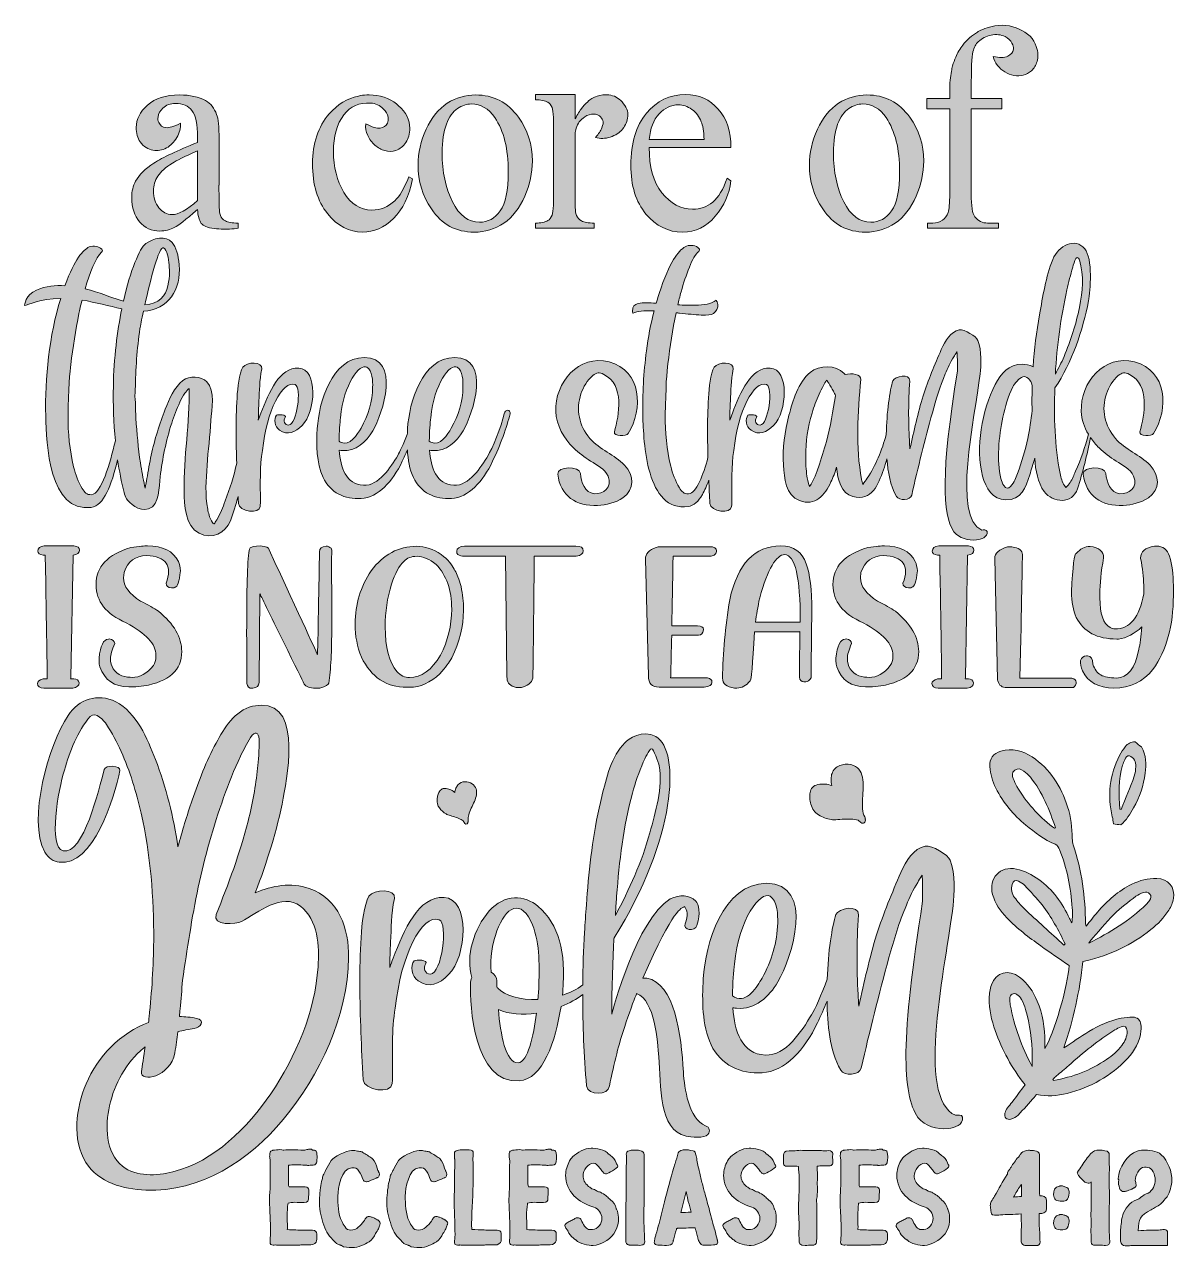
# Model space of a CAD drawing. Header units: inches. Extents: x 129 to 952, y -977 to -102.
import ezdxf

# ---------------------------------------------------------------- set-up
doc = ezdxf.new("R2010")
doc.units = ezdxf.units.IN
doc.header["$MEASUREMENT"] = 0
doc.layers.add('Layer 1', color=7, linetype='Continuous')

# ---------------------------------------------------------------- blocks, each defined once
blk = doc.blocks.new('block 2')
at = {"layer": 'Layer 1', "true_color": 0xffffff}
h = blk.add_hatch(color=7, dxfattribs=at)
h.dxf.hatch_style = 2
edge = h.paths.add_edge_path()
edge.add_spline(control_points=[(790.74, -223.51), (790.74, -230.12), (790.36, -234.58), (789.62, -236.87), (788.88, -239.16), (787.5, -240.99), (785.47, -242.33), (783.45, -243.68), (781.16, -244.36), (778.59, -244.36), (778.59, -244.36), (774.95, -244.36), (774.95, -244.36), (774.95, -244.36), (774.95, -248), (774.95, -248), (774.95, -248), (825.55, -248), (825.55, -248), (825.55, -248), (825.55, -244.36), (825.55, -244.36), (825.55, -244.36), (817.85, -244.36), (817.85, -244.36), (814.08, -244.36), (811.04, -242.87), (808.75, -239.9), (806.99, -237.61), (806.12, -232.15), (806.12, -223.51), (806.12, -223.51), (806.12, -162.59), (806.12, -162.59), (806.12, -162.59), (827.98, -162.59), (827.98, -162.59), (827.98, -162.59), (827.98, -155.31), (827.98, -155.31), (827.98, -155.31), (806.12, -155.31), (806.12, -155.31), (806.12, -155.31), (806.12, -148.63), (806.12, -148.63), (806.12, -134.19), (806.52, -125.29), (807.33, -121.91), (808.14, -118.68), (809.42, -116.25), (811.18, -114.63), (813.74, -112.2), (816.78, -110.65), (820.28, -109.97), (824.06, -109.16), (827.44, -109.5), (830.4, -110.99), (832.56, -112.07), (834.18, -113.62), (835.26, -115.64), (836.07, -117.13), (836.41, -118.54), (836.27, -119.89), (836, -122.19), (834.65, -123.91), (832.23, -125.05), (829.8, -126.2), (826.29, -126.23), (821.7, -125.15), (822.24, -127.45), (823.28, -129.57), (824.84, -131.53), (826.39, -133.48), (828.18, -135.07), (830.2, -136.28), (832.23, -137.5), (834.38, -138.31), (836.68, -138.71), (838.97, -139.12), (841.2, -139.08), (843.36, -138.61), (845.51, -138.14), (847.47, -137.06), (849.22, -135.37), (850.98, -133.69), (852.33, -131.5), (853.27, -128.8), (854.22, -125.69), (854.01, -122.12), (852.67, -118.07), (850.91, -112.54), (846.66, -108.29), (839.92, -105.32), (839.37, -105.19), (838.83, -104.98), (838.3, -104.71), (831.95, -102.28), (825.01, -102.28), (817.45, -104.71), (815.43, -105.39), (813.47, -106.2), (811.58, -107.14), (811.31, -107.28), (810.97, -107.48), (810.57, -107.75), (806.52, -110.18), (803.01, -113.28), (800.05, -117.06), (798.02, -119.62), (796.33, -122.52), (794.99, -125.76), (794.18, -127.65), (793.43, -129.67), (792.76, -131.83), (792.49, -133.18), (792.22, -134.46), (791.95, -135.68), (791.14, -139.86), (790.74, -144.38), (790.74, -149.24), (790.74, -149.24), (790.74, -155.31), (790.74, -155.31), (790.74, -155.31), (774.34, -155.31), (774.34, -155.31), (774.34, -155.31), (774.34, -162.59), (774.34, -162.59), (774.34, -162.59), (790.74, -162.59), (790.74, -162.59), (790.74, -162.59), (790.74, -223.51), (790.74, -223.51)], knot_values=[0, 0, 0, 0, 1, 1, 1, 2, 2, 2, 3, 3, 3, 4, 4, 4, 5, 5, 5, 6, 6, 6, 7, 7, 7, 8, 8, 8, 9, 9, 9, 10, 10, 10, 11, 11, 11, 12, 12, 12, 13, 13, 13, 14, 14, 14, 15, 15, 15, 16, 16, 16, 17, 17, 17, 18, 18, 18, 19, 19, 19, 20, 20, 20, 21, 21, 21, 22, 22, 22, 23, 23, 23, 24, 24, 24, 25, 25, 25, 26, 26, 26, 27, 27, 27, 28, 28, 28, 29, 29, 29, 30, 30, 30, 31, 31, 31, 32, 32, 32, 33, 33, 33, 34, 34, 34, 35, 35, 35, 36, 36, 36, 37, 37, 37, 38, 38, 38, 39, 39, 39, 40, 40, 40, 41, 41, 41, 42, 42, 42, 43, 43, 43, 44, 44, 44, 45, 45, 45, 45], degree=3, periodic=1)
h = blk.add_hatch(color=7, dxfattribs=at)
h.dxf.hatch_style = 2
edge = h.paths.add_edge_path()
edge.add_spline(control_points=[(225.9, -250.02), (229.67, -250.02), (233.18, -249.15), (236.42, -247.39), (238.72, -246.31), (244.18, -242.06), (252.82, -234.64), (252.95, -238.83), (253.83, -242.13), (255.45, -244.56), (256.79, -246.45), (259.86, -247.66), (264.66, -248.2), (269.44, -248.74), (273.09, -248.91), (275.58, -248.71), (278.08, -248.51), (280.14, -248.27), (281.76, -248), (281.76, -248), (281.76, -244.36), (281.76, -244.36), (277.44, -244.36), (274.4, -243.85), (272.65, -242.84), (270.89, -241.83), (269.71, -240.55), (269.11, -238.99), (268.5, -237.44), (268.2, -233.5), (268.2, -227.15), (268.2, -227.15), (267.99, -217.24), (267.99, -217.24), (267.99, -217.24), (268.2, -217.24), (268.2, -217.24), (268.2, -217.1), (268.2, -216.9), (268.2, -216.63), (268.2, -216.36), (268.2, -216.09), (268.2, -215.82), (268.2, -215.82), (268.2, -184.45), (268.2, -184.45), (268.2, -175.41), (267.59, -169.47), (266.38, -166.64), (264.76, -162.19), (262.13, -158.88), (258.48, -156.72), (253.62, -154.03), (247.42, -152.68), (239.86, -152.68), (230.01, -152.68), (222.39, -155.11), (216.99, -159.96), (211.6, -164.82), (208.9, -170.15), (208.9, -175.95), (208.9, -180.13), (209.84, -183.57), (211.73, -186.27), (214.29, -189.65), (217.33, -191.64), (220.84, -192.24), (224.35, -192.85), (227.58, -192.31), (230.55, -190.62), (233.52, -188.94), (235.98, -186.44), (237.94, -183.14), (239.89, -179.83), (240.74, -176.42), (240.47, -172.92), (235.88, -175.34), (232.41, -176.39), (230.05, -176.05), (227.68, -175.72), (226.03, -174.53), (225.09, -172.51), (224.41, -171.3), (224.21, -169.88), (224.48, -168.26), (224.89, -165.97), (226.03, -163.94), (227.92, -162.19), (230.21, -159.9), (233.25, -158.75), (237.03, -158.75), (242.16, -158.75), (246.07, -160.47), (248.77, -163.91), (251.47, -167.35), (252.82, -173.72), (252.82, -183.03), (252.82, -183.03), (252.82, -186.68), (252.82, -186.68), (238.24, -192.48), (227.82, -197.4), (221.55, -201.45), (215.27, -205.5), (210.92, -209.82), (208.49, -214.4), (206.6, -217.64), (205.66, -221.56), (205.66, -226.14), (205.66, -233.29), (207.55, -239.06), (211.33, -243.45), (215.1, -247.83), (219.96, -250.02), (225.9, -250.02)], knot_values=[0, 0, 0, 0, 1, 1, 1, 2, 2, 2, 3, 3, 3, 4, 4, 4, 5, 5, 5, 6, 6, 6, 7, 7, 7, 8, 8, 8, 9, 9, 9, 10, 10, 10, 11, 11, 11, 12, 12, 12, 13, 13, 13, 14, 14, 14, 15, 15, 15, 16, 16, 16, 17, 17, 17, 18, 18, 18, 19, 19, 19, 20, 20, 20, 21, 21, 21, 22, 22, 22, 23, 23, 23, 24, 24, 24, 25, 25, 25, 26, 26, 26, 27, 27, 27, 28, 28, 28, 29, 29, 29, 30, 30, 30, 31, 31, 31, 32, 32, 32, 33, 33, 33, 34, 34, 34, 35, 35, 35, 36, 36, 36, 37, 37, 37, 38, 38, 38, 38], degree=3, periodic=1)
edge = h.paths.add_edge_path()
edge.add_spline(control_points=[(224.38, -210.76), (226.47, -207.52), (229.95, -204.42), (234.8, -201.45), (237.5, -199.7), (243.51, -196.8), (252.82, -192.75), (252.82, -192.75), (252.82, -228.17), (252.82, -228.17), (245.26, -234.91), (239.12, -238.28), (234.4, -238.28), (230.89, -238.28), (227.82, -236.67), (225.19, -233.43), (222.56, -230.19), (221.24, -226.14), (221.24, -221.29), (221.24, -217.51), (222.29, -214), (224.38, -210.76)], knot_values=[0, 0, 0, 0, 1, 1, 1, 2, 2, 2, 3, 3, 3, 4, 4, 4, 5, 5, 5, 6, 6, 6, 7, 7, 7, 7], degree=3, periodic=1)
h = blk.add_hatch(color=7, dxfattribs=at)
h.dxf.hatch_style = 2
edge = h.paths.add_edge_path()
edge.add_spline(control_points=[(370.8, -250.83), (378.9, -250.83), (386.28, -247.56), (392.96, -241.02), (399.64, -234.47), (404.12, -225.06), (406.42, -212.78), (406.42, -212.78), (403.79, -211.37), (403.79, -211.37), (400.55, -219.6), (397.24, -225.27), (393.87, -228.37), (389.01, -232.82), (383.55, -235.05), (377.48, -235.05), (369.11, -235.05), (362.43, -230.83), (357.44, -222.4), (352.45, -213.97), (349.96, -204.22), (349.96, -193.15), (349.96, -182.36), (352.45, -173.59), (357.44, -166.84), (362.03, -160.77), (368.37, -158.01), (376.47, -158.55), (380.11, -158.68), (383.15, -160.03), (385.57, -162.59), (387.46, -164.35), (388.61, -166.37), (389.01, -168.67), (389.28, -170.28), (389.15, -171.7), (388.61, -172.92), (387.53, -174.94), (385.81, -176.12), (383.45, -176.46), (381.09, -176.8), (377.61, -175.75), (373.03, -173.32), (372.75, -176.15), (373.23, -178.96), (374.44, -181.72), (375.66, -184.49), (377.38, -186.78), (379.6, -188.6), (381.83, -190.42), (384.22, -191.74), (386.79, -192.55), (389.35, -193.36), (391.98, -193.29), (394.68, -192.34), (397.38, -191.4), (399.74, -189.51), (401.77, -186.68), (403.65, -183.98), (404.6, -180.54), (404.6, -176.36), (404.6, -170.56), (401.9, -165.22), (396.5, -160.37), (396.1, -159.96), (395.62, -159.56), (395.09, -159.15), (389.82, -154.84), (383.28, -152.68), (375.45, -152.68), (373.3, -152.68), (371.2, -152.81), (369.18, -153.08), (368.78, -153.22), (368.3, -153.35), (367.77, -153.49), (359.94, -155.11), (352.99, -159.36), (346.92, -166.24), (338.96, -175.41), (334.98, -187.28), (334.98, -201.86), (334.98, -216.83), (338.55, -228.74), (345.71, -237.58), (352.86, -246.41), (361.22, -250.83), (370.8, -250.83)], knot_values=[0, 0, 0, 0, 1, 1, 1, 2, 2, 2, 3, 3, 3, 4, 4, 4, 5, 5, 5, 6, 6, 6, 7, 7, 7, 8, 8, 8, 9, 9, 9, 10, 10, 10, 11, 11, 11, 12, 12, 12, 13, 13, 13, 14, 14, 14, 15, 15, 15, 16, 16, 16, 17, 17, 17, 18, 18, 18, 19, 19, 19, 20, 20, 20, 21, 21, 21, 22, 22, 22, 23, 23, 23, 24, 24, 24, 25, 25, 25, 26, 26, 26, 27, 27, 27, 28, 28, 28, 29, 29, 29, 29], degree=3, periodic=1)
h = blk.add_hatch(color=7, dxfattribs=at)
h.dxf.hatch_style = 2
edge = h.paths.add_edge_path()
edge.add_spline(control_points=[(450.54, -250.83), (458.36, -250.83), (465.45, -248.68), (471.79, -244.36), (478.13, -240.04), (483.12, -233.63), (486.77, -225.13), (490.41, -216.63), (492.23, -208.27), (492.23, -200.03), (492.23, -188.16), (488.92, -177.71), (482.31, -168.67), (474.62, -158.01), (464.37, -152.68), (451.55, -152.68), (444.4, -152.68), (437.69, -154.67), (431.41, -158.65), (425.14, -162.63), (420.08, -168.84), (416.23, -177.27), (412.39, -185.7), (410.47, -194.17), (410.47, -202.67), (410.47, -214.27), (413.64, -224.79), (419.98, -234.24), (427.53, -245.3), (437.72, -250.83), (450.54, -250.83)], knot_values=[0, 0, 0, 0, 1, 1, 1, 2, 2, 2, 3, 3, 3, 4, 4, 4, 5, 5, 5, 6, 6, 6, 7, 7, 7, 8, 8, 8, 9, 9, 9, 10, 10, 10, 10], degree=3, periodic=1)
edge = h.paths.add_edge_path()
edge.add_spline(control_points=[(430.71, -173.62), (432.73, -168.29), (435.39, -164.55), (438.7, -162.39), (442, -160.23), (445.28, -159.15), (448.52, -159.15), (455.4, -159.15), (460.99, -162.39), (465.31, -168.87), (471.79, -178.31), (475.03, -191.27), (475.03, -207.73), (475.03, -220.95), (473.11, -230.26), (469.26, -235.65), (465.41, -241.05), (460.45, -243.75), (454.38, -243.75), (446.42, -243.75), (439.98, -238.86), (435.06, -229.08), (430.13, -219.3), (427.67, -207.66), (427.67, -194.17), (427.67, -185.8), (428.68, -178.96), (430.71, -173.62)], knot_values=[0, 0, 0, 0, 1, 1, 1, 2, 2, 2, 3, 3, 3, 4, 4, 4, 5, 5, 5, 6, 6, 6, 7, 7, 7, 8, 8, 8, 9, 9, 9, 9], degree=3, periodic=1)
h = blk.add_hatch(color=7, dxfattribs=at)
h.dxf.hatch_style = 2
edge = h.paths.add_edge_path()
edge.add_spline(control_points=[(536.55, -244.36), (532.23, -244.36), (529.19, -243.85), (527.44, -242.84), (525.69, -241.83), (524.47, -240.55), (523.8, -238.99), (523.12, -237.44), (522.79, -233.5), (522.79, -227.15), (522.79, -227.15), (522.79, -192.14), (522.79, -192.14), (522.79, -192.14), (522.79, -180.4), (522.79, -180.4), (522.92, -179.19), (523.19, -177.91), (523.59, -176.56), (524.54, -173.05), (526.56, -170.35), (529.67, -168.46), (531.69, -166.98), (533.85, -166.31), (536.14, -166.44), (537.76, -166.44), (539.14, -166.88), (540.29, -167.75), (541.44, -168.63), (542.21, -169.71), (542.62, -170.99), (543.03, -172.28), (542.82, -174), (542.01, -176.15), (541.2, -178.31), (539.65, -180.61), (537.36, -183.03), (540.73, -184.12), (544.27, -184.05), (547.98, -182.83), (551.69, -181.62), (554.63, -179.7), (556.79, -177.06), (558.94, -174.43), (560.19, -171.4), (560.53, -167.96), (560.87, -164.52), (559.48, -161.11), (556.38, -157.74), (553.82, -154.77), (550.65, -153.08), (546.87, -152.68), (543.9, -152.41), (541.1, -152.71), (538.47, -153.59), (535.84, -154.47), (533.61, -155.78), (531.79, -157.53), (529.97, -159.29), (528.48, -160.91), (527.34, -162.39), (526.19, -163.88), (524.67, -166.37), (522.79, -169.88), (522.79, -169.88), (522.79, -152.47), (522.79, -152.47), (522.79, -152.47), (494.45, -152.47), (494.45, -152.47), (494.45, -152.47), (494.45, -156.12), (494.45, -156.12), (498.23, -156.12), (501.2, -156.72), (503.36, -157.94), (504.57, -158.62), (505.58, -159.9), (506.39, -161.78), (506.8, -163.13), (507.13, -165.5), (507.41, -168.87), (507.41, -168.87), (507.41, -231.61), (507.41, -231.61), (507.13, -234.98), (506.8, -237.34), (506.39, -238.69), (505.58, -240.58), (504.57, -241.86), (503.36, -242.54), (501.2, -243.75), (498.23, -244.36), (494.45, -244.36), (494.45, -244.36), (494.45, -248), (494.45, -248), (494.45, -248), (536.55, -248), (536.55, -248), (536.55, -248), (536.55, -244.36), (536.55, -244.36)], knot_values=[0, 0, 0, 0, 1, 1, 1, 2, 2, 2, 3, 3, 3, 4, 4, 4, 5, 5, 5, 6, 6, 6, 7, 7, 7, 8, 8, 8, 9, 9, 9, 10, 10, 10, 11, 11, 11, 12, 12, 12, 13, 13, 13, 14, 14, 14, 15, 15, 15, 16, 16, 16, 17, 17, 17, 18, 18, 18, 19, 19, 19, 20, 20, 20, 21, 21, 21, 22, 22, 22, 23, 23, 23, 24, 24, 24, 25, 25, 25, 26, 26, 26, 27, 27, 27, 28, 28, 28, 29, 29, 29, 30, 30, 30, 31, 31, 31, 32, 32, 32, 33, 33, 33, 34, 34, 34, 34], degree=3, periodic=1)
h = blk.add_hatch(color=7, dxfattribs=at)
h.dxf.hatch_style = 2
edge = h.paths.add_edge_path()
edge.add_spline(control_points=[(599.69, -250.83), (609, -250.83), (616.79, -247.06), (623.07, -239.5), (629.34, -231.94), (633.09, -223.51), (634.3, -214.2), (634.3, -214.2), (631.46, -212.18), (631.46, -212.18), (628.76, -220.27), (625.36, -226.01), (621.25, -229.38), (617.13, -232.75), (612.31, -234.44), (606.77, -234.44), (598.41, -234.44), (591.12, -230.53), (584.92, -222.7), (578.71, -214.88), (575.68, -204.08), (575.81, -190.32), (575.81, -190.32), (634.3, -190.32), (634.3, -190.32), (634.3, -178.85), (631.26, -169.68), (625.19, -162.8), (619.12, -155.91), (611.29, -152.47), (601.72, -152.47), (590.51, -152.47), (581.21, -156.93), (573.79, -165.83), (566.37, -174.74), (562.66, -187.08), (562.66, -202.87), (562.66, -217.58), (566.26, -229.25), (573.48, -237.88), (580.7, -246.52), (589.44, -250.83), (599.69, -250.83)], knot_values=[0, 0, 0, 0, 1, 1, 1, 2, 2, 2, 3, 3, 3, 4, 4, 4, 5, 5, 5, 6, 6, 6, 7, 7, 7, 8, 8, 8, 9, 9, 9, 10, 10, 10, 11, 11, 11, 12, 12, 12, 13, 13, 13, 14, 14, 14, 14], degree=3, periodic=1)
edge = h.paths.add_edge_path()
edge.add_spline(control_points=[(582.89, -166.24), (586.94, -161.92), (591.53, -159.76), (596.66, -159.76), (600.03, -159.76), (603.23, -160.84), (606.27, -163), (609.3, -165.16), (611.56, -168.13), (613.05, -171.9), (614.13, -174.33), (614.8, -178.52), (615.07, -184.45), (615.07, -184.45), (575.81, -184.45), (575.81, -184.45), (576.48, -176.63), (578.85, -170.56), (582.89, -166.24)], knot_values=[0, 0, 0, 0, 1, 1, 1, 2, 2, 2, 3, 3, 3, 4, 4, 4, 5, 5, 5, 6, 6, 6, 6], degree=3, periodic=1)
h = blk.add_hatch(color=7, dxfattribs=at)
h.dxf.hatch_style = 2
edge = h.paths.add_edge_path()
edge.add_spline(control_points=[(730.43, -250.83), (738.25, -250.83), (745.33, -248.68), (751.68, -244.36), (758.02, -240.04), (763.01, -233.63), (766.65, -225.13), (770.3, -216.63), (772.12, -208.27), (772.12, -200.03), (772.12, -188.16), (768.81, -177.71), (762.2, -168.67), (754.51, -158.01), (744.26, -152.68), (731.44, -152.68), (724.29, -152.68), (717.58, -154.67), (711.3, -158.65), (705.03, -162.63), (699.97, -168.84), (696.12, -177.27), (692.28, -185.7), (690.35, -194.17), (690.35, -202.67), (690.35, -214.27), (693.53, -224.79), (699.87, -234.24), (707.42, -245.3), (717.61, -250.83), (730.43, -250.83)], knot_values=[0, 0, 0, 0, 1, 1, 1, 2, 2, 2, 3, 3, 3, 4, 4, 4, 5, 5, 5, 6, 6, 6, 7, 7, 7, 8, 8, 8, 9, 9, 9, 10, 10, 10, 10], degree=3, periodic=1)
edge = h.paths.add_edge_path()
edge.add_spline(control_points=[(710.59, -173.62), (712.62, -168.29), (715.28, -164.55), (718.59, -162.39), (721.89, -160.23), (725.17, -159.15), (728.4, -159.15), (735.28, -159.15), (740.88, -162.39), (745.2, -168.87), (751.68, -178.31), (754.91, -191.27), (754.91, -207.73), (754.91, -220.95), (752.99, -230.26), (749.15, -235.65), (745.3, -241.05), (740.34, -243.75), (734.27, -243.75), (726.31, -243.75), (719.87, -238.86), (714.94, -229.08), (710.02, -219.3), (707.56, -207.66), (707.56, -194.17), (707.56, -185.8), (708.57, -178.96), (710.59, -173.62)], knot_values=[0, 0, 0, 0, 1, 1, 1, 2, 2, 2, 3, 3, 3, 4, 4, 4, 5, 5, 5, 6, 6, 6, 7, 7, 7, 8, 8, 8, 9, 9, 9, 9], degree=3, periodic=1)
h = blk.add_hatch(color=7, dxfattribs=at)
h.dxf.hatch_style = 2
edge = h.paths.add_edge_path()
edge.add_spline(control_points=[(144.18, -382.53), (144.61, -401.56), (146.65, -452.04), (176.65, -447.71), (185.82, -446.44), (191.18, -431.99), (195.6, -413.72), (196.79, -421.62), (198.32, -429.35), (200.19, -437), (200.61, -438.62), (201.04, -440.23), (201.97, -441.59), (203.84, -444.48), (210.72, -450.85), (217.78, -448.65), (225.94, -446.1), (225.17, -432.67), (226.02, -425.87), (227.64, -412.87), (230.19, -400.04), (234.26, -387.54), (235.96, -382.44), (237.75, -377.34), (240.13, -372.5), (241.15, -370.21), (242.34, -368), (243.7, -365.96), (244.29, -365.02), (245.82, -363.75), (246.67, -362.64), (247.35, -387.2), (242.68, -411.51), (243.19, -436.07), (243.36, -445.67), (243.78, -461.22), (253.81, -466.24), (263.07, -470.74), (272.85, -466.32), (276.25, -457.23), (278.35, -451.59), (280.19, -445.77), (281.79, -439.84), (281.88, -441.55), (281.96, -443.27), (282.04, -444.99), (282.3, -450.68), (297.42, -452.81), (297.59, -447.03), (297.59, -446.27), (297.68, -445.42), (297.68, -444.65), (297.68, -444.65), (297.76, -444.65), (297.76, -444.65), (297.76, -444.23), (297.68, -443.63), (297.68, -443.12), (297.76, -431.31), (297.17, -418.22), (299.21, -406.92), (302.01, -379.04), (313.49, -356.61), (322.58, -359.92), (327.42, -361.71), (323.94, -388.65), (317.91, -388.82), (314.85, -388.9), (314, -385.5), (315.36, -383.46), (316.97, -381.08), (310.17, -381.17), (309.24, -381.76), (307.28, -384.31), (307.62, -389.92), (311.45, -392.47), (317.23, -396.38), (322.41, -394.26), (327.59, -389.07), (337.37, -379.47), (338.98, -348.79), (325.13, -348.03), (311.36, -347.26), (303.88, -365.45), (298.1, -380.32), (297.42, -382.02), (296.83, -383.63), (296.23, -385.33), (296.32, -380.83), (296.49, -376.24), (296.66, -371.82), (297.08, -364), (297, -357.46), (298.7, -348.7), (299.8, -343.27), (287.57, -343.44), (285.19, -347.43), (282.47, -352.1), (281.45, -361.88), (281.02, -369.44), (280.51, -377.77), (280.34, -386.27), (280.34, -394.6), (280.38, -401.77), (280.56, -408.94), (280.79, -416.1), (278.7, -425.18), (275.98, -434.15), (272.51, -443.12), (270.81, -447.71), (269.11, -452.38), (266.47, -456.55), (264.77, -459.44), (264.69, -460.88), (262.82, -457.4), (261.29, -454.85), (260.53, -451.79), (260.01, -448.9), (258.06, -438.79), (258.83, -427.99), (259.59, -417.71), (260.35, -407.09), (261.63, -396.38), (262.31, -385.59), (262.82, -377.94), (265.54, -364.17), (259.42, -357.97), (255.26, -353.72), (246.93, -353.29), (242.25, -356.95), (236.22, -361.79), (232.39, -370.46), (229.68, -377.51), (225.51, -388.14), (222.11, -399.1), (219.65, -410.4), (218.37, -415.84), (217.52, -421.54), (216.5, -427.14), (216.16, -429.01), (215.82, -431.48), (215.23, -433.94), (215.14, -433.35), (215.06, -432.84), (214.89, -432.33), (213.78, -426.98), (212.76, -421.45), (211.91, -415.93), (210.38, -405.3), (209.28, -394.68), (208.68, -383.89), (208.52, -379.64), (208.35, -375.22), (208.26, -370.8), (208.26, -370.8), (208.26, -370.72), (208.26, -370.72), (208.26, -370.46), (208.17, -370.29), (208.17, -370.04), (207.75, -368.17), (207.92, -366.55), (208.26, -364.77), (208.26, -364.37), (208.26, -363.9), (208.26, -363.49), (208.43, -348.88), (209.53, -334.26), (211.57, -319.81), (211.83, -318.2), (212.76, -313.44), (214.04, -307.32), (231.8, -306.72), (241.23, -291.51), (239.62, -274.26), (239.11, -267.21), (237.41, -261.6), (234.69, -258.2), (230.19, -252.76), (220.84, -255.31), (215.74, -259.05), (211.23, -262.53), (204.77, -278.08), (199.76, -300.09), (198.74, -299.84), (197.72, -299.58), (196.7, -299.24), (191.35, -297.8), (182.6, -293.89), (172.4, -291.34), (175.63, -280.21), (180.05, -268.4), (184.13, -265.25), (184.81, -264.74), (184.89, -263.64), (184.29, -263.04), (182.26, -261.09), (178.52, -260.24), (175.29, -261.43), (170.61, -263.81), (165.17, -269.59), (157.95, -289.13), (151.24, -288.71), (144.27, -289.47), (137.47, -292.28), (129.65, -295.42), (128.97, -303.32), (128.97, -303.32), (131.77, -302.9), (139.93, -298.48), (154.89, -298.22), (146.65, -324.91), (143.59, -354.91), (144.18, -382.53)], knot_values=[0, 0, 0, 0, 1, 1, 1, 2, 2, 2, 3, 3, 3, 4, 4, 4, 5, 5, 5, 6, 6, 6, 7, 7, 7, 8, 8, 8, 9, 9, 9, 10, 10, 10, 11, 11, 11, 12, 12, 12, 13, 13, 13, 14, 14, 14, 15, 15, 15, 16, 16, 16, 17, 17, 17, 18, 18, 18, 19, 19, 19, 20, 20, 20, 21, 21, 21, 22, 22, 22, 23, 23, 23, 24, 24, 24, 25, 25, 25, 26, 26, 26, 27, 27, 27, 28, 28, 28, 29, 29, 29, 30, 30, 30, 31, 31, 31, 32, 32, 32, 33, 33, 33, 34, 34, 34, 35, 35, 35, 36, 36, 36, 37, 37, 37, 38, 38, 38, 39, 39, 39, 40, 40, 40, 41, 41, 41, 42, 42, 42, 43, 43, 43, 44, 44, 44, 45, 45, 45, 46, 46, 46, 47, 47, 47, 48, 48, 48, 49, 49, 49, 50, 50, 50, 51, 51, 51, 52, 52, 52, 53, 53, 53, 54, 54, 54, 55, 55, 55, 56, 56, 56, 57, 57, 57, 58, 58, 58, 59, 59, 59, 60, 60, 60, 61, 61, 61, 62, 62, 62, 63, 63, 63, 64, 64, 64, 65, 65, 65, 66, 66, 66, 67, 67, 67, 68, 68, 68, 69, 69, 69, 70, 70, 70, 71, 71, 71, 71], degree=3, periodic=1)
edge = h.paths.add_edge_path()
edge.add_spline(control_points=[(228.48, -262.02), (231.21, -263.3), (232.06, -269.93), (232.48, -274.26), (232.39, -276.81), (235.96, -302.13), (215.06, -302.81), (218.97, -285.14), (225.17, -260.58), (228.48, -262.02)], knot_values=[0, 0, 0, 0, 1, 1, 1, 2, 2, 2, 3, 3, 3, 3], degree=3, periodic=1)
edge = h.paths.add_edge_path()
edge.add_spline(control_points=[(162.11, -345.56), (163.56, -333.32), (165.6, -321.17), (167.89, -309.02), (168.4, -306.55), (169.17, -303.24), (170.19, -299.41), (179.53, -301.03), (189.48, -303.83), (198.57, -305.62), (195.34, -321.76), (192.88, -340.89), (192.54, -361.11), (192.28, -374.03), (192.71, -387.12), (193.98, -400.2), (190.07, -416.18), (183.96, -438.28), (176.9, -438.62), (173.33, -438.79), (172.06, -437.09), (170.27, -434.2), (167.47, -429.52), (165.6, -424.09), (164.15, -418.73), (161.18, -406.92), (160.07, -394.34), (160.16, -382.19), (160.33, -363.92), (161.43, -349.72), (162.11, -345.56)], knot_values=[0, 0, 0, 0, 1, 1, 1, 2, 2, 2, 3, 3, 3, 4, 4, 4, 5, 5, 5, 6, 6, 6, 7, 7, 7, 8, 8, 8, 9, 9, 9, 10, 10, 10, 10], degree=3, periodic=1)
h = blk.add_hatch(color=7, dxfattribs=at)
h.dxf.hatch_style = 2
edge = h.paths.add_edge_path()
edge.add_spline(control_points=[(622.36, -347.43), (619.64, -352.1), (618.62, -361.88), (618.19, -369.44), (617.68, -377.77), (617.51, -386.27), (617.51, -394.6), (617.54, -400.4), (617.67, -406.19), (617.84, -411.98), (616.05, -418.51), (614.05, -424.32), (611.82, -429.35), (609.35, -434.71), (606.8, -437.6), (604, -438.02), (602.21, -438.11), (600.94, -437.68), (600, -436.92), (599.07, -436.15), (598.22, -435.05), (597.37, -433.6), (594.56, -428.76), (592.52, -423.58), (591.16, -418.14), (588.36, -406.07), (587, -393.92), (587.26, -381.59), (587.68, -362.3), (588.27, -350.15), (589.21, -344.97), (590.65, -332.73), (592.61, -320.57), (594.99, -308.51), (595.84, -308.59), (596.6, -308.68), (597.45, -308.76), (603.32, -309.44), (608.42, -309.87), (612.92, -310.12), (617.42, -310.38), (620.31, -309.95), (621.76, -309.02), (622.86, -308.08), (623.71, -307.15), (624.14, -306.21), (624.56, -305.36), (624.82, -304.51), (624.9, -303.66), (624.99, -302.9), (624.9, -302.13), (624.73, -301.54), (624.48, -300.94), (624.31, -300.52), (624.05, -300.09), (623.97, -300.01), (623.88, -299.92), (623.88, -299.75), (623.8, -299.75), (623.8, -299.67), (623.8, -299.67), (623.71, -299.67), (623.71, -299.67), (623.71, -299.58), (620.14, -301.96), (615.13, -303.15), (608.67, -303.15), (604.59, -303.24), (600.43, -303.07), (596.18, -302.81), (596.86, -300.09), (597.71, -296.95), (598.64, -293.47), (600.34, -287.26), (602.3, -281.4), (604.51, -275.87), (606.72, -270.35), (608.92, -266.61), (611.22, -264.66), (611.56, -264.4), (611.73, -263.98), (611.82, -263.55), (611.82, -263.13), (611.65, -262.79), (611.39, -262.45), (610.29, -261.43), (608.92, -260.75), (607.31, -260.41), (605.7, -260.15), (604, -260.24), (602.38, -260.83), (599.92, -261.85), (597.28, -264.49), (594.31, -268.74), (591.33, -272.98), (588.02, -280.29), (584.28, -290.66), (583.01, -294.32), (581.9, -297.97), (580.8, -301.62), (578.25, -301.54), (575.87, -301.45), (573.74, -301.37), (569.41, -301.37), (566.43, -302.05), (564.9, -303.49), (564.48, -304.09), (564.14, -304.85), (564.05, -305.62), (563.88, -306.47), (563.8, -307.23), (563.88, -307.83), (563.97, -308.42), (564.05, -308.76), (564.31, -308.68), (567.37, -307.4), (571.96, -306.89), (578.16, -307.15), (578.5, -307.15), (578.93, -307.15), (579.27, -307.23), (576.89, -316.5), (575.02, -326.01), (573.83, -335.7), (571.79, -351.42), (570.94, -366.81), (571.28, -381.93), (571.28, -386.95), (571.62, -393.15), (572.3, -400.71), (572.89, -408.28), (574.25, -415.84), (576.38, -423.24), (578.5, -430.71), (581.73, -436.75), (586.06, -441.42), (590.4, -446.1), (596.35, -447.97), (603.74, -447.12), (607.74, -446.44), (611.05, -443.55), (613.85, -438.53), (615.52, -435.55), (617.04, -432.1), (618.43, -428.18), (618.67, -433.78), (618.93, -439.38), (619.21, -444.99), (619.47, -450.68), (634.59, -452.81), (634.76, -447.03), (634.76, -446.27), (634.85, -445.42), (634.85, -444.65), (634.85, -444.65), (634.94, -444.65), (634.94, -444.65), (634.94, -444.23), (634.85, -443.63), (634.85, -443.12), (634.94, -431.31), (634.34, -418.22), (636.38, -406.92), (639.19, -379.04), (650.66, -356.61), (659.75, -359.92), (664.59, -361.71), (661.11, -388.65), (655.08, -388.82), (652.02, -388.9), (651.17, -385.5), (652.53, -383.46), (654.14, -381.08), (647.34, -381.17), (646.41, -381.76), (644.45, -384.31), (644.79, -389.92), (648.62, -392.47), (654.4, -396.38), (659.58, -394.26), (664.76, -389.07), (674.54, -379.47), (676.15, -348.79), (662.3, -348.03), (648.53, -347.26), (641.05, -365.45), (635.28, -380.32), (634.59, -382.02), (634, -383.63), (633.41, -385.33), (633.49, -380.83), (633.66, -376.24), (633.83, -371.82), (634.26, -364), (634.17, -357.46), (635.87, -348.7), (636.97, -343.27), (624.74, -343.44), (622.36, -347.43)], knot_values=[0, 0, 0, 0, 1, 1, 1, 2, 2, 2, 3, 3, 3, 4, 4, 4, 5, 5, 5, 6, 6, 6, 7, 7, 7, 8, 8, 8, 9, 9, 9, 10, 10, 10, 11, 11, 11, 12, 12, 12, 13, 13, 13, 14, 14, 14, 15, 15, 15, 16, 16, 16, 17, 17, 17, 18, 18, 18, 19, 19, 19, 20, 20, 20, 21, 21, 21, 22, 22, 22, 23, 23, 23, 24, 24, 24, 25, 25, 25, 26, 26, 26, 27, 27, 27, 28, 28, 28, 29, 29, 29, 30, 30, 30, 31, 31, 31, 32, 32, 32, 33, 33, 33, 34, 34, 34, 35, 35, 35, 36, 36, 36, 37, 37, 37, 38, 38, 38, 39, 39, 39, 40, 40, 40, 41, 41, 41, 42, 42, 42, 43, 43, 43, 44, 44, 44, 45, 45, 45, 46, 46, 46, 47, 47, 47, 48, 48, 48, 49, 49, 49, 50, 50, 50, 51, 51, 51, 52, 52, 52, 53, 53, 53, 54, 54, 54, 55, 55, 55, 56, 56, 56, 57, 57, 57, 58, 58, 58, 59, 59, 59, 60, 60, 60, 61, 61, 61, 62, 62, 62, 63, 63, 63, 64, 64, 64, 65, 65, 65, 66, 66, 66, 66], degree=3, periodic=1)
h = blk.add_hatch(color=7, dxfattribs=at)
h.dxf.hatch_style = 2
edge = h.paths.add_edge_path()
edge.add_spline(control_points=[(842.57, -345.31), (832.97, -345.22), (827.36, -352.02), (823.28, -359.84), (813.77, -378.53), (808.92, -404.88), (814.28, -425.44), (816.48, -433.86), (821.33, -442.1), (830.85, -442.36), (841.98, -442.61), (845.04, -433.43), (847.93, -424.51), (849.2, -420.6), (850.39, -416.61), (851.5, -412.61), (852.18, -421.28), (853.71, -430.03), (858.3, -436.32), (864.41, -444.74), (878.61, -445.5), (882.09, -434.54), (885.91, -422.47), (889.11, -410.18), (891.33, -397.71), (893.15, -400.39), (895.24, -402.92), (897.57, -405.22), (901.22, -408.79), (905.38, -411.85), (909.72, -414.57), (914.31, -417.46), (919.92, -420.18), (922.21, -425.36), (925.87, -433.52), (918.47, -438.36), (912.52, -437.94), (905.38, -437.34), (903.09, -429.61), (902.41, -423.58), (901.82, -417.63), (885.67, -418.31), (886.27, -423.91), (887.96, -439.64), (899.52, -447.03), (914.73, -446.27), (920.94, -445.93), (927.65, -444.48), (932.84, -440.83), (941.33, -434.88), (940.99, -424.85), (934.03, -417.54), (926.8, -409.89), (916.26, -406.49), (909.21, -398.33), (901.56, -389.5), (898.93, -377.6), (902.84, -366.47), (904.54, -361.71), (907.34, -356.69), (911.25, -353.46), (914.22, -351.08), (915.75, -350.83), (919.24, -352.61), (934.2, -360.35), (930.12, -381.51), (926.72, -393.75), (925.87, -396.81), (935.38, -396.98), (936.58, -394.94), (947.37, -377.17), (946.6, -349.98), (922.89, -343.69), (901.22, -337.91), (883.97, -358.56), (884.82, -379.04), (885.07, -384.99), (886.97, -390.49), (889.9, -395.45), (887.61, -404.54), (884.6, -413.27), (880.73, -421.88), (879.54, -424.51), (878.52, -427.4), (876.82, -429.86), (875.97, -431.14), (874.95, -432.41), (873.85, -433.43), (873.42, -433.01), (873.08, -432.58), (872.74, -432.16), (871.13, -429.52), (870.36, -426.55), (869.77, -423.58), (865.69, -403.77), (865.26, -382.53), (865.95, -362.22), (878.35, -344.03), (886, -321), (890, -300.01), (891.27, -292.96), (893.23, -269.67), (887.28, -262.7), (880.39, -254.63), (868.66, -260.07), (864.41, -270.43), (859.49, -282.67), (857.28, -296.95), (854.98, -309.87), (852.77, -322.19), (851.24, -334.6), (850.39, -347.09), (847.93, -345.9), (844.7, -345.31), (842.57, -345.31)], knot_values=[0, 0, 0, 0, 1, 1, 1, 2, 2, 2, 3, 3, 3, 4, 4, 4, 5, 5, 5, 6, 6, 6, 7, 7, 7, 8, 8, 8, 9, 9, 9, 10, 10, 10, 11, 11, 11, 12, 12, 12, 13, 13, 13, 14, 14, 14, 15, 15, 15, 16, 16, 16, 17, 17, 17, 18, 18, 18, 19, 19, 19, 20, 20, 20, 21, 21, 21, 22, 22, 22, 23, 23, 23, 24, 24, 24, 25, 25, 25, 26, 26, 26, 27, 27, 27, 28, 28, 28, 29, 29, 29, 30, 30, 30, 31, 31, 31, 32, 32, 32, 33, 33, 33, 34, 34, 34, 35, 35, 35, 36, 36, 36, 37, 37, 37, 38, 38, 38, 38], degree=3, periodic=1)
edge = h.paths.add_edge_path()
edge.add_spline(control_points=[(849.63, -378.36), (848.95, -385.08), (847.93, -391.71), (846.57, -398.33), (844.78, -406.92), (842.24, -415.25), (839.17, -423.41), (837.9, -426.55), (837.22, -429.78), (834.25, -432.67), (832.38, -434.45), (831.1, -434.54), (829.49, -432.16), (828.47, -430.71), (827.79, -428.76), (827.36, -427.06), (824.22, -414.48), (825.83, -396.98), (828.81, -383.12), (830.42, -375.73), (832.38, -368.34), (835.86, -361.54), (837.05, -359.24), (840.28, -355.08), (843, -354.23), (845.38, -353.55), (848.95, -356.18), (849.71, -360.43), (849.54, -366.38), (849.54, -372.33), (849.63, -378.36)], knot_values=[0, 0, 0, 0, 1, 1, 1, 2, 2, 2, 3, 3, 3, 4, 4, 4, 5, 5, 5, 6, 6, 6, 7, 7, 7, 8, 8, 8, 9, 9, 9, 10, 10, 10, 10], degree=3, periodic=1)
edge = h.paths.add_edge_path()
edge.add_spline(control_points=[(874.61, -292.11), (875.8, -286.67), (877.16, -281.31), (878.69, -275.96), (879.29, -273.83), (879.88, -271.62), (880.99, -269.75), (882.26, -267.63), (883.54, -270.69), (883.54, -270.69), (886.85, -282.25), (885.92, -292.87), (883.54, -304.68), (880.99, -316.67), (877.33, -328.56), (872.49, -339.87), (870.62, -344.2), (868.49, -348.28), (866.28, -352.36), (867.39, -332.05), (870.11, -311.91), (874.61, -292.11)], knot_values=[0, 0, 0, 0, 1, 1, 1, 2, 2, 2, 3, 3, 3, 4, 4, 4, 5, 5, 5, 6, 6, 6, 7, 7, 7, 7], degree=3, periodic=1)
h = blk.add_hatch(color=7, dxfattribs=at)
h.dxf.hatch_style = 2
edge = h.paths.add_edge_path()
edge.add_spline(control_points=[(813.76, -463.94), (792.26, -454.76), (808.66, -383.97), (812.48, -352.27), (813.16, -346.5), (813.67, -335.53), (810.87, -328.22), (809.76, -325.5), (801.35, -320.07), (797.61, -320.75), (791.41, -321.94), (787.41, -328.65), (784.69, -334.77), (779.93, -345.65), (775.35, -356.61), (771.78, -367.91), (767.87, -380.32), (765.23, -393.07), (762.26, -405.81), (762.17, -403.77), (762, -401.73), (761.92, -399.7), (761.15, -385.67), (761.15, -372.59), (762.09, -357.37), (762.43, -351.51), (751.29, -353.89), (750.11, -357.2), (747.82, -363.66), (745.61, -379.9), (745.37, -395.5), (743.84, -401.19), (741.93, -406.75), (739.56, -412.19), (737.35, -417.29), (734.88, -422.22), (731.74, -426.8), (730.8, -428.33), (729.7, -429.78), (728.51, -431.22), (728.17, -430.12), (727.83, -428.93), (727.75, -427.74), (723.16, -404.37), (725.28, -379.89), (727.07, -356.27), (727.32, -352.53), (720.69, -351.42), (715.85, -352.7), (715.59, -352.36), (715.42, -352.1), (715.17, -351.85), (709.22, -345.31), (697.49, -345.9), (690.95, -351.17), (682.36, -357.97), (678.45, -371.74), (675.74, -381.76), (672.59, -393.49), (671.15, -405.47), (671.83, -417.54), (672.34, -426.72), (673.44, -438.96), (683.3, -442.87), (694.52, -447.2), (701.66, -438.79), (705.82, -429.52), (707.35, -426.13), (708.71, -422.56), (709.81, -418.9), (710.66, -428.16), (713.13, -437.68), (721.46, -439.98), (735.14, -443.72), (739.64, -431.14), (743.3, -420.86), (744.22, -418.27), (745.05, -415.65), (745.83, -413.01), (746.5, -422.4), (748.18, -431.9), (752.65, -439.89), (754.44, -443.12), (762.68, -442.7), (763.53, -438.87), (768.04, -419.24), (773.05, -399.44), (778.32, -380.06), (780.95, -370.63), (783.76, -361.2), (787.58, -352.19), (789.37, -348.03), (791.15, -343.95), (793.62, -340.04), (794.13, -339.19), (794.98, -337.74), (795.91, -336.13), (795.91, -336.47), (795.91, -336.81), (795.99, -337.15), (796.25, -341.4), (796.25, -345.73), (796.25, -350.07), (784.61, -422.72), (785.12, -452.47), (793.7, -465.13), (797.69, -469.81), (803.81, -471.68), (809.85, -470.91), (813.33, -470.49), (818.01, -469.21), (817.41, -464.96), (817.16, -463.43), (814.69, -463.69), (813.76, -463.94)], knot_values=[0, 0, 0, 0, 1, 1, 1, 2, 2, 2, 3, 3, 3, 4, 4, 4, 5, 5, 5, 6, 6, 6, 7, 7, 7, 8, 8, 8, 9, 9, 9, 10, 10, 10, 11, 11, 11, 12, 12, 12, 13, 13, 13, 14, 14, 14, 15, 15, 15, 16, 16, 16, 17, 17, 17, 18, 18, 18, 19, 19, 19, 20, 20, 20, 21, 21, 21, 22, 22, 22, 23, 23, 23, 24, 24, 24, 25, 25, 25, 26, 26, 26, 27, 27, 27, 28, 28, 28, 29, 29, 29, 30, 30, 30, 31, 31, 31, 32, 32, 32, 33, 33, 33, 34, 34, 34, 35, 35, 35, 36, 36, 36, 37, 37, 37, 38, 38, 38, 38], degree=3, periodic=1)
edge = h.paths.add_edge_path()
edge.add_spline(control_points=[(702.51, -400.55), (700.81, -406.75), (699.02, -412.95), (696.81, -418.99), (695.88, -421.45), (693.41, -428.67), (690.44, -432.84), (689.42, -430.12), (688.82, -426.63), (688.65, -425.28), (687.89, -420.69), (687.72, -415.93), (687.72, -411.25), (687.72, -400.8), (689.25, -390.26), (692.31, -380.23), (693.67, -375.65), (695.37, -371.14), (697.41, -366.72), (698.34, -364.6), (699.36, -362.47), (700.47, -360.52), (701.15, -359.33), (701.83, -358.05), (702.68, -356.78), (703.18, -357.46), (703.78, -358.14), (704.21, -358.82), (705.48, -360.6), (706.41, -362.64), (707.52, -364.51), (708.11, -365.62), (708.62, -366.72), (709.05, -367.83), (707.26, -378.79), (705.56, -389.84), (702.51, -400.55)], knot_values=[0, 0, 0, 0, 1, 1, 1, 2, 2, 2, 3, 3, 3, 4, 4, 4, 5, 5, 5, 6, 6, 6, 7, 7, 7, 8, 8, 8, 9, 9, 9, 10, 10, 10, 11, 11, 11, 12, 12, 12, 12], degree=3, periodic=1)
h = blk.add_hatch(color=7, dxfattribs=at)
h.dxf.hatch_style = 2
edge = h.paths.add_edge_path()
edge.add_spline(control_points=[(369.75, -441.34), (381.91, -440.49), (392.27, -429.27), (399.16, -414.74), (400.42, -412.1), (401.66, -409.34), (402.85, -406.55), (403.23, -413.49), (404.38, -420.41), (407.15, -426.38), (412.17, -437.09), (422.88, -442.19), (434.35, -441.34), (446.5, -440.49), (456.87, -429.27), (463.75, -414.74), (469.19, -403.43), (474.12, -389.92), (476.24, -380.83), (477.01, -377.51), (472.67, -377.26), (472.08, -380.74), (470.46, -389.67), (462.9, -406.66), (460.61, -410.49), (455.25, -419.24), (447.01, -432.33), (436.05, -431.9), (423.47, -431.39), (419.56, -419.16), (418.71, -406.75), (419.39, -406.83), (420.07, -407), (420.75, -407), (430.69, -407.85), (437.92, -400.97), (442.68, -392.98), (450.15, -380.4), (462.73, -340.46), (436.56, -340.55), (413.36, -340.63), (404.01, -373.01), (402.99, -391.28), (402.9, -392.69), (402.83, -394.14), (402.77, -395.6), (400.17, -402.2), (397.29, -408.37), (396.01, -410.49), (390.66, -419.24), (382.42, -432.33), (371.45, -431.9), (358.87, -431.39), (354.96, -419.16), (354.11, -406.75), (354.8, -406.83), (355.48, -407), (356.16, -407), (366.1, -407.85), (373.32, -400.97), (378.08, -392.98), (385.56, -380.4), (398.14, -340.46), (371.96, -340.55), (348.76, -340.63), (339.41, -373.01), (338.39, -391.28), (337.71, -402.58), (337.71, -415.93), (342.56, -426.38), (347.57, -437.09), (358.28, -442.19), (369.75, -441.34)], knot_values=[0, 0, 0, 0, 1, 1, 1, 2, 2, 2, 3, 3, 3, 4, 4, 4, 5, 5, 5, 6, 6, 6, 7, 7, 7, 8, 8, 8, 9, 9, 9, 10, 10, 10, 11, 11, 11, 12, 12, 12, 13, 13, 13, 14, 14, 14, 15, 15, 15, 16, 16, 16, 17, 17, 17, 18, 18, 18, 19, 19, 19, 20, 20, 20, 21, 21, 21, 22, 22, 22, 23, 23, 23, 24, 24, 24, 24], degree=3, periodic=1)
edge = h.paths.add_edge_path()
edge.add_spline(control_points=[(419.56, -383.55), (421.94, -359.33), (433.41, -344.46), (438.51, -347.43), (442.59, -349.72), (442.68, -357.71), (442.59, -361.62), (442.42, -371.82), (439.28, -382.02), (434.26, -390.94), (431.63, -395.53), (426.44, -404.45), (419.65, -401.05), (419.22, -400.89), (418.88, -400.63), (418.54, -400.37), (418.54, -393.49), (419.22, -387.2), (419.56, -383.55)], knot_values=[0, 0, 0, 0, 1, 1, 1, 2, 2, 2, 3, 3, 3, 4, 4, 4, 5, 5, 5, 6, 6, 6, 6], degree=3, periodic=1)
edge = h.paths.add_edge_path()
edge.add_spline(control_points=[(354.96, -383.55), (357.34, -359.33), (368.82, -344.46), (373.92, -347.43), (378, -349.72), (378.08, -357.71), (378, -361.62), (377.83, -371.82), (374.68, -382.02), (369.67, -390.94), (367.03, -395.53), (361.85, -404.45), (355.05, -401.05), (354.63, -400.89), (354.29, -400.63), (353.95, -400.37), (353.95, -393.49), (354.63, -387.2), (354.96, -383.55)], knot_values=[0, 0, 0, 0, 1, 1, 1, 2, 2, 2, 3, 3, 3, 4, 4, 4, 5, 5, 5, 6, 6, 6, 6], degree=3, periodic=1)
h = blk.add_hatch(color=7, dxfattribs=at)
h.dxf.hatch_style = 2
edge = h.paths.add_edge_path()
edge.add_spline(control_points=[(560.73, -394.94), (571.52, -377.17), (570.76, -349.98), (547.05, -343.69), (525.38, -337.91), (508.13, -358.56), (508.98, -379.04), (509.4, -389.24), (514.59, -398.17), (521.73, -405.22), (525.38, -408.79), (529.54, -411.85), (533.88, -414.57), (538.47, -417.46), (544.08, -420.18), (546.37, -425.36), (550.03, -433.52), (542.63, -438.36), (536.68, -437.94), (529.54, -437.34), (527.25, -429.61), (526.57, -423.58), (525.97, -417.63), (509.83, -418.31), (510.42, -423.91), (512.12, -439.64), (523.68, -447.03), (538.89, -446.27), (545.1, -445.93), (551.81, -444.48), (556.99, -440.83), (565.49, -434.88), (565.15, -424.85), (558.18, -417.54), (550.96, -409.89), (540.42, -406.49), (533.37, -398.33), (525.72, -389.5), (523.09, -377.6), (527, -366.47), (528.7, -361.71), (531.5, -356.69), (535.41, -353.46), (538.38, -351.08), (539.91, -350.83), (543.4, -352.61), (558.35, -360.35), (554.27, -381.51), (550.88, -393.75), (550.03, -396.81), (559.54, -396.98), (560.73, -394.94)], knot_values=[0, 0, 0, 0, 1, 1, 1, 2, 2, 2, 3, 3, 3, 4, 4, 4, 5, 5, 5, 6, 6, 6, 7, 7, 7, 8, 8, 8, 9, 9, 9, 10, 10, 10, 11, 11, 11, 12, 12, 12, 13, 13, 13, 14, 14, 14, 15, 15, 15, 16, 16, 16, 17, 17, 17, 17], degree=3, periodic=1)
h = blk.add_hatch(color=7, dxfattribs=at)
h.dxf.hatch_style = 2
edge = h.paths.add_edge_path()
edge.add_spline(control_points=[(138.29, -573.79), (138.29, -575.91), (139.8, -576.97), (142.82, -576.97), (142.82, -576.97), (163.55, -576.97), (163.55, -576.97), (166.57, -576.5), (168.08, -575.27), (168.08, -573.29), (167.61, -571.36), (166.36, -570.39), (164.33, -570.39), (164.33, -570.39), (162, -570.39), (162, -570.39), (162, -570.2), (162.07, -569.92), (162.21, -569.54), (162.21, -569.54), (163.84, -481.86), (163.84, -481.86), (166.86, -481.3), (168.37, -480.14), (168.37, -478.39), (168.37, -476.55), (167.02, -475.49), (164.33, -475.21), (164.33, -475.21), (143.1, -475.21), (143.1, -475.21), (140.08, -475.68), (138.57, -476.93), (138.57, -478.96), (138.57, -480.61), (139.82, -481.58), (142.32, -481.86), (142.32, -481.86), (143.88, -481.86), (143.88, -481.86), (144.78, -535.74), (145.23, -565.25), (145.23, -570.39), (145.23, -570.39), (142.32, -570.39), (142.32, -570.39), (139.63, -571.1), (138.29, -572.23), (138.29, -573.79)], knot_values=[0, 0, 0, 0, 1, 1, 1, 2, 2, 2, 3, 3, 3, 4, 4, 4, 5, 5, 5, 6, 6, 6, 7, 7, 7, 8, 8, 8, 9, 9, 9, 10, 10, 10, 11, 11, 11, 12, 12, 12, 13, 13, 13, 14, 14, 14, 15, 15, 15, 16, 16, 16, 16], degree=3, periodic=1)
h = blk.add_hatch(color=7, dxfattribs=at)
h.dxf.hatch_style = 2
edge = h.paths.add_edge_path()
edge.add_spline(control_points=[(189.6, -541.73), (189.6, -541.73), (188.96, -542.01), (188.96, -542.01), (185.47, -542.01), (183.25, -546.57), (182.31, -555.67), (182.31, -555.67), (182.31, -558.15), (182.31, -558.15), (182.31, -559.14), (182.5, -560.34), (182.87, -561.76), (186.36, -571.29), (193.25, -576.05), (203.54, -576.05), (203.54, -576.05), (206.58, -576.05), (206.58, -576.05), (209.17, -576.05), (211.79, -575.84), (214.44, -575.41), (232.46, -572.26), (241.47, -564.07), (241.47, -550.86), (241.47, -540.62), (235.9, -531), (224.77, -521.99), (221.7, -519.86), (217.45, -517.43), (212.03, -514.7), (203.92, -509.7), (199.86, -504.13), (199.86, -498), (199.86, -498), (200.21, -494.39), (200.21, -494.39), (202.85, -486.27), (208.21, -482.21), (216.28, -482.21), (219.72, -482.21), (222.67, -482.74), (225.12, -483.77), (229.74, -485.61), (232.06, -488.84), (232.06, -493.47), (232.06, -496.2), (231.44, -499.03), (230.22, -501.96), (230.22, -503.85), (231.54, -504.96), (234.18, -505.29), (234.18, -505.29), (234.53, -505.29), (234.53, -505.29), (235.95, -505.29), (236.66, -505.1), (236.66, -504.72), (238.4, -504.72), (239.7, -500.87), (240.55, -493.18), (240.31, -490.54), (239.82, -488.3), (239.06, -486.46), (235.34, -478.96), (227.95, -475.21), (216.91, -475.21), (215.07, -475.21), (211.11, -475.63), (205.02, -476.48), (188.46, -481.34), (180.18, -490.14), (180.18, -502.88), (180.18, -502.88), (180.18, -503.16), (180.18, -503.16), (180.18, -514.91), (187.36, -523.92), (201.7, -530.19), (215.9, -537.79), (223, -545.58), (223, -553.55), (223, -553.55), (223, -554.75), (223, -554.75), (223, -556.87), (222.38, -558.9), (221.16, -560.84), (216.58, -566.5), (211.51, -569.33), (205.94, -569.33), (204.15, -569.33), (201.72, -568.93), (198.65, -568.13), (193.18, -565.72), (190.45, -561.57), (190.45, -555.67), (190.45, -553.31), (191.46, -549.77), (193.49, -545.06), (193.49, -543.31), (192.19, -542.2), (189.6, -541.73)], knot_values=[0, 0, 0, 0, 1, 1, 1, 2, 2, 2, 3, 3, 3, 4, 4, 4, 5, 5, 5, 6, 6, 6, 7, 7, 7, 8, 8, 8, 9, 9, 9, 10, 10, 10, 11, 11, 11, 12, 12, 12, 13, 13, 13, 14, 14, 14, 15, 15, 15, 16, 16, 16, 17, 17, 17, 18, 18, 18, 19, 19, 19, 20, 20, 20, 21, 21, 21, 22, 22, 22, 23, 23, 23, 24, 24, 24, 25, 25, 25, 26, 26, 26, 27, 27, 27, 28, 28, 28, 29, 29, 29, 30, 30, 30, 31, 31, 31, 32, 32, 32, 33, 33, 33, 34, 34, 34, 34], degree=3, periodic=1)
h = blk.add_hatch(color=7, dxfattribs=at)
h.dxf.hatch_style = 2
edge = h.paths.add_edge_path()
edge.add_spline(control_points=[(348.26, -476.98), (347.17, -475.94), (346.06, -475.42), (344.93, -475.42), (344.93, -475.42), (344.86, -475.42), (344.86, -475.42), (341.6, -475.85), (339.98, -477.17), (339.98, -479.39), (339.98, -480.28), (339.53, -504.77), (338.63, -552.84), (338.63, -552.84), (338.63, -552.98), (338.63, -552.98), (338.63, -552.98), (338.49, -552.98), (338.49, -552.98), (338.49, -552.84), (326.98, -527.84), (303.96, -477.97), (303.96, -476.41), (301.83, -475.52), (297.59, -475.28), (293.62, -475.56), (291.64, -475.85), (291.64, -476.13), (290.65, -476.13), (289.97, -476.93), (289.59, -478.53), (288.46, -486.84), (287.89, -506.51), (287.89, -537.55), (287.99, -553.93), (288.03, -565.93), (288.03, -573.57), (288.03, -573.57), (288.03, -573.72), (288.03, -573.72), (288.32, -575.98), (289.57, -577.11), (291.78, -577.11), (291.78, -577.11), (292.28, -577.11), (292.28, -577.11), (295.25, -576.64), (296.74, -575.27), (296.74, -573.01), (296.74, -573.01), (297.23, -509.74), (297.23, -509.74), (297.23, -509.74), (297.23, -509.53), (297.23, -509.53), (297.23, -509.53), (297.38, -509.53), (297.38, -509.53), (298.7, -512.36), (305.32, -525.88), (317.26, -550.08), (325.14, -565.98), (329.08, -574.02), (329.08, -574.21), (330.35, -576.05), (333.06, -576.97), (337.22, -576.97), (337.22, -576.97), (337.78, -576.97), (337.78, -576.97), (338.44, -576.97), (339.22, -576.95), (340.12, -576.9), (344.46, -575.72), (346.63, -574.54), (346.63, -573.36), (348.04, -564.07), (348.75, -550.55), (348.75, -532.81), (348.75, -532.81), (348.75, -531.82), (348.75, -531.82), (348.75, -518.94), (348.7, -503.14), (348.61, -484.41), (348.7, -482.38), (348.75, -480.35), (348.75, -478.32), (348.75, -478.32), (348.26, -476.98), (348.26, -476.98)], knot_values=[0, 0, 0, 0, 1, 1, 1, 2, 2, 2, 3, 3, 3, 4, 4, 4, 5, 5, 5, 6, 6, 6, 7, 7, 7, 8, 8, 8, 9, 9, 9, 10, 10, 10, 11, 11, 11, 12, 12, 12, 13, 13, 13, 14, 14, 14, 15, 15, 15, 16, 16, 16, 17, 17, 17, 18, 18, 18, 19, 19, 19, 20, 20, 20, 21, 21, 21, 22, 22, 22, 23, 23, 23, 24, 24, 24, 25, 25, 25, 26, 26, 26, 27, 27, 27, 28, 28, 28, 29, 29, 29, 30, 30, 30, 30], degree=3, periodic=1)
h = blk.add_hatch(color=7, dxfattribs=at)
h.dxf.hatch_style = 2
edge = h.paths.add_edge_path()
edge.add_spline(control_points=[(402.46, -576.41), (402.46, -576.41), (404.37, -576.41), (404.37, -576.41), (412.06, -576.41), (419.33, -573.15), (426.17, -566.64), (430.04, -562.35), (432.82, -558.55), (434.52, -555.25), (440.13, -544.11), (442.94, -532.84), (442.94, -521.42), (442.94, -521.42), (442.94, -518.16), (442.94, -518.16), (442.94, -513.35), (442.18, -508.04), (440.67, -502.24), (439.21, -497.52), (437.75, -494.08), (436.29, -491.91), (434.82, -488.65), (431.76, -485.12), (427.09, -481.3), (421.28, -477.47), (415.39, -475.56), (409.4, -475.56), (396.52, -475.56), (385.71, -481.37), (376.98, -492.97), (369.3, -504.39), (365.45, -517.03), (365.45, -530.9), (365.45, -530.9), (365.45, -531.4), (365.45, -531.4), (365.45, -539.65), (366.96, -547.44), (369.98, -554.75), (376.96, -569.19), (387.79, -576.41), (402.46, -576.41)], knot_values=[0, 0, 0, 0, 1, 1, 1, 2, 2, 2, 3, 3, 3, 4, 4, 4, 5, 5, 5, 6, 6, 6, 7, 7, 7, 8, 8, 8, 9, 9, 9, 10, 10, 10, 11, 11, 11, 12, 12, 12, 13, 13, 13, 14, 14, 14, 14], degree=3, periodic=1)
edge = h.paths.add_edge_path()
edge.add_spline(control_points=[(391.49, -502.6), (393.94, -494.95), (396.94, -489.48), (400.48, -486.18), (402.51, -483.87), (405.6, -482.71), (409.75, -482.71), (414.04, -482.71), (418.6, -484.67), (423.41, -488.58), (430.81, -496.13), (434.52, -506.75), (434.52, -520.43), (434.52, -532.22), (431.85, -543.19), (426.52, -553.34), (420.29, -564.09), (412.91, -569.47), (404.37, -569.47), (401.12, -569.47), (398.07, -568.01), (395.24, -565.08), (389.72, -558.53), (386.96, -547.86), (386.96, -533.1), (386.96, -522.53), (388.47, -512.36), (391.49, -502.6)], knot_values=[0, 0, 0, 0, 1, 1, 1, 2, 2, 2, 3, 3, 3, 4, 4, 4, 5, 5, 5, 6, 6, 6, 7, 7, 7, 8, 8, 8, 9, 9, 9, 9], degree=3, periodic=1)
h = blk.add_hatch(color=7, dxfattribs=at)
h.dxf.hatch_style = 2
edge = h.paths.add_edge_path()
edge.add_spline(control_points=[(473.86, -567.98), (473.86, -568.6), (473.98, -569.33), (474.22, -570.18), (474.22, -573.39), (476.36, -575.53), (480.66, -576.62), (480.66, -576.62), (483.14, -576.62), (483.14, -576.62), (484.31, -576.62), (485.02, -576.52), (485.26, -576.33), (490.16, -574.64), (492.62, -572.07), (492.62, -568.62), (493.23, -518.47), (493.54, -489.76), (493.54, -482.5), (493.54, -482.5), (523.68, -482.5), (523.68, -482.5), (526.99, -482.03), (528.64, -480.8), (528.64, -478.82), (528.64, -476.55), (526.89, -475.42), (523.4, -475.42), (523.4, -475.42), (443.72, -475.42), (443.72, -475.42), (440.04, -475.66), (438.2, -476.88), (438.2, -479.1), (438.2, -479.1), (438.2, -480.37), (438.2, -480.37), (439.09, -481.79), (440.44, -482.5), (442.23, -482.5), (442.23, -482.5), (472.94, -482.5), (472.94, -482.5), (472.94, -482.5), (473.86, -567.98), (473.86, -567.98)], knot_values=[0, 0, 0, 0, 1, 1, 1, 2, 2, 2, 3, 3, 3, 4, 4, 4, 5, 5, 5, 6, 6, 6, 7, 7, 7, 8, 8, 8, 9, 9, 9, 10, 10, 10, 11, 11, 11, 12, 12, 12, 13, 13, 13, 14, 14, 14, 15, 15, 15, 15], degree=3, periodic=1)
h = blk.add_hatch(color=7, dxfattribs=at)
h.dxf.hatch_style = 2
edge = h.paths.add_edge_path()
edge.add_spline(control_points=[(617.24, -482.71), (621.67, -482.71), (623.89, -481.56), (623.89, -479.24), (623.89, -479.24), (623.89, -478.75), (623.89, -478.75), (623.89, -476.81), (622.21, -475.85), (618.87, -475.85), (618.87, -475.85), (584.19, -475.85), (584.19, -475.85), (582.68, -475.85), (581.55, -476.01), (580.79, -476.34), (575.65, -478.09), (573.08, -480.92), (573.08, -484.83), (573.08, -484.83), (575.2, -568.34), (575.2, -568.34), (575.2, -573.62), (577.77, -576.26), (582.92, -576.26), (582.92, -576.26), (615.12, -576.26), (615.12, -576.26), (618.84, -575.93), (620.71, -574.8), (620.71, -572.87), (620.71, -572.87), (620.71, -572.58), (620.71, -572.58), (620.71, -571.12), (619.64, -570.15), (617.52, -569.68), (617.52, -569.68), (591.05, -569.68), (591.05, -569.68), (591.05, -569.68), (591.34, -568.34), (591.34, -568.34), (591.34, -560.37), (591.53, -550.6), (591.9, -539.04), (591.9, -539.04), (611.15, -539.04), (611.15, -539.04), (613.04, -539.04), (614.2, -537.79), (614.62, -535.29), (614.62, -535.29), (614.62, -535.01), (614.62, -535.01), (614.62, -533.26), (613.2, -532.39), (610.37, -532.39), (610.37, -532.39), (591.9, -532.39), (591.9, -532.39), (592.04, -529.23), (592.37, -512.67), (592.89, -482.71), (592.89, -482.71), (617.24, -482.71), (617.24, -482.71)], knot_values=[0, 0, 0, 0, 1, 1, 1, 2, 2, 2, 3, 3, 3, 4, 4, 4, 5, 5, 5, 6, 6, 6, 7, 7, 7, 8, 8, 8, 9, 9, 9, 10, 10, 10, 11, 11, 11, 12, 12, 12, 13, 13, 13, 14, 14, 14, 15, 15, 15, 16, 16, 16, 17, 17, 17, 18, 18, 18, 19, 19, 19, 20, 20, 20, 21, 21, 21, 22, 22, 22, 22], degree=3, periodic=1)
h = blk.add_hatch(color=7, dxfattribs=at)
h.dxf.hatch_style = 2
edge = h.paths.add_edge_path()
edge.add_spline(control_points=[(669.89, -475.21), (651.21, -475.21), (639.04, -488.04), (633.37, -513.71), (630.16, -533.33), (628.47, -552.06), (628.28, -569.89), (628.28, -573.72), (631.13, -576.08), (636.84, -576.97), (636.84, -576.97), (638.54, -576.97), (638.54, -576.97), (642.03, -576.97), (645.17, -575.27), (647.95, -571.88), (648.8, -571.88), (649.84, -560.18), (651.07, -536.78), (651.07, -536.78), (682.98, -536.78), (682.98, -536.78), (682.98, -536.78), (683.55, -536.49), (683.55, -536.49), (683.36, -552.44), (683.27, -563.29), (683.27, -569.05), (683.5, -571.31), (684.56, -572.44), (686.45, -572.44), (686.45, -572.44), (687.87, -572.44), (687.87, -572.44), (689.23, -572.44), (690.46, -571.5), (691.55, -569.61), (691.55, -567.3), (691.73, -551.43), (692.11, -521.99), (692.11, -506.61), (690.79, -495.31), (688.15, -488.09), (685.13, -479.5), (679.04, -475.21), (669.89, -475.21)], knot_values=[0, 0, 0, 0, 1, 1, 1, 2, 2, 2, 3, 3, 3, 4, 4, 4, 5, 5, 5, 6, 6, 6, 7, 7, 7, 8, 8, 8, 9, 9, 9, 10, 10, 10, 11, 11, 11, 12, 12, 12, 13, 13, 13, 14, 14, 14, 15, 15, 15, 15], degree=3, periodic=1)
edge = h.paths.add_edge_path()
edge.add_spline(control_points=[(683.83, -529.7), (683.83, -529.7), (651.92, -529.7), (651.92, -529.7), (652.48, -524.79), (653.45, -518.99), (654.82, -512.29), (660.67, -491.77), (666.63, -481.51), (672.72, -481.51), (680.13, -481.51), (683.83, -497.48), (683.83, -529.42), (683.83, -529.42), (683.83, -529.7), (683.83, -529.7)], knot_values=[0, 0, 0, 0, 1, 1, 1, 2, 2, 2, 3, 3, 3, 4, 4, 4, 5, 5, 5, 5], degree=3, periodic=1)
h = blk.add_hatch(color=7, dxfattribs=at)
h.dxf.hatch_style = 2
edge = h.paths.add_edge_path()
edge.add_spline(control_points=[(761.25, -505.29), (761.25, -505.29), (761.6, -505.29), (761.6, -505.29), (763.02, -505.29), (763.72, -505.1), (763.72, -504.72), (765.47, -504.72), (766.77, -500.87), (767.62, -493.18), (767.38, -490.54), (766.89, -488.3), (766.13, -486.46), (762.4, -478.96), (755.02, -475.21), (743.98, -475.21), (742.14, -475.21), (738.18, -475.63), (732.09, -476.48), (715.53, -481.34), (707.25, -490.14), (707.25, -502.88), (707.25, -502.88), (707.25, -503.16), (707.25, -503.16), (707.25, -514.91), (714.42, -523.92), (728.77, -530.19), (742.97, -537.79), (750.07, -545.58), (750.07, -553.55), (750.07, -553.55), (750.07, -554.75), (750.07, -554.75), (750.07, -556.87), (749.45, -558.9), (748.23, -560.84), (743.65, -566.5), (738.58, -569.33), (733.01, -569.33), (731.22, -569.33), (728.79, -568.93), (725.72, -568.13), (720.25, -565.72), (717.52, -561.57), (717.52, -555.67), (717.52, -553.31), (718.53, -549.77), (720.56, -545.06), (720.56, -543.31), (719.26, -542.2), (716.67, -541.73), (716.67, -541.73), (716.03, -542.01), (716.03, -542.01), (712.54, -542.01), (710.32, -546.57), (709.38, -555.67), (709.38, -555.67), (709.38, -558.15), (709.38, -558.15), (709.38, -559.14), (709.56, -560.34), (709.94, -561.76), (713.43, -571.29), (720.32, -576.05), (730.61, -576.05), (730.61, -576.05), (733.65, -576.05), (733.65, -576.05), (736.24, -576.05), (738.86, -575.84), (741.51, -575.41), (759.53, -572.26), (768.54, -564.07), (768.54, -550.86), (768.54, -540.62), (762.97, -531), (751.84, -521.99), (748.77, -519.86), (744.52, -517.43), (739.1, -514.7), (730.98, -509.7), (726.93, -504.13), (726.93, -498), (726.93, -498), (727.28, -494.39), (727.28, -494.39), (729.92, -486.27), (735.28, -482.21), (743.34, -482.21), (746.79, -482.21), (749.74, -482.74), (752.19, -483.77), (756.81, -485.61), (759.12, -488.84), (759.12, -493.47), (759.12, -496.2), (758.51, -499.03), (757.29, -501.96), (757.29, -503.85), (758.61, -504.96), (761.25, -505.29)], knot_values=[0, 0, 0, 0, 1, 1, 1, 2, 2, 2, 3, 3, 3, 4, 4, 4, 5, 5, 5, 6, 6, 6, 7, 7, 7, 8, 8, 8, 9, 9, 9, 10, 10, 10, 11, 11, 11, 12, 12, 12, 13, 13, 13, 14, 14, 14, 15, 15, 15, 16, 16, 16, 17, 17, 17, 18, 18, 18, 19, 19, 19, 20, 20, 20, 21, 21, 21, 22, 22, 22, 23, 23, 23, 24, 24, 24, 25, 25, 25, 26, 26, 26, 27, 27, 27, 28, 28, 28, 29, 29, 29, 30, 30, 30, 31, 31, 31, 32, 32, 32, 33, 33, 33, 34, 34, 34, 34], degree=3, periodic=1)
h = blk.add_hatch(color=7, dxfattribs=at)
h.dxf.hatch_style = 2
edge = h.paths.add_edge_path()
edge.add_spline(control_points=[(803.57, -481.86), (806.59, -481.3), (808.1, -480.14), (808.1, -478.39), (808.1, -476.55), (806.75, -475.49), (804.06, -475.21), (804.06, -475.21), (782.83, -475.21), (782.83, -475.21), (779.81, -475.68), (778.3, -476.93), (778.3, -478.96), (778.3, -480.61), (779.55, -481.58), (782.05, -481.86), (782.05, -481.86), (783.61, -481.86), (783.61, -481.86), (784.51, -535.74), (784.96, -565.25), (784.96, -570.39), (784.96, -570.39), (782.05, -570.39), (782.05, -570.39), (779.36, -571.1), (778.02, -572.23), (778.02, -573.79), (778.02, -575.91), (779.53, -576.97), (782.55, -576.97), (782.55, -576.97), (803.28, -576.97), (803.28, -576.97), (806.3, -576.5), (807.81, -575.27), (807.81, -573.29), (807.34, -571.36), (806.09, -570.39), (804.06, -570.39), (804.06, -570.39), (801.73, -570.39), (801.73, -570.39), (801.73, -570.2), (801.8, -569.92), (801.94, -569.54), (801.94, -569.54), (803.57, -481.86), (803.57, -481.86)], knot_values=[0, 0, 0, 0, 1, 1, 1, 2, 2, 2, 3, 3, 3, 4, 4, 4, 5, 5, 5, 6, 6, 6, 7, 7, 7, 8, 8, 8, 9, 9, 9, 10, 10, 10, 11, 11, 11, 12, 12, 12, 13, 13, 13, 14, 14, 14, 15, 15, 15, 16, 16, 16, 16], degree=3, periodic=1)
h = blk.add_hatch(color=7, dxfattribs=at)
h.dxf.hatch_style = 2
edge = h.paths.add_edge_path()
edge.add_spline(control_points=[(835.27, -475.99), (835.27, -475.99), (832.09, -475.99), (832.09, -475.99), (825.95, -477.78), (822.89, -480.52), (822.89, -484.2), (822.89, -484.2), (824.87, -570.89), (824.87, -570.89), (824.87, -570.98), (824.96, -571.31), (825.15, -571.88), (826.05, -575.04), (828.19, -576.62), (831.59, -576.62), (831.59, -576.62), (878.16, -576.62), (878.16, -576.62), (879.67, -576.62), (880.66, -575.63), (881.13, -573.65), (881.13, -573.65), (881.13, -572.66), (881.13, -572.66), (881.13, -571.29), (880.14, -570.37), (878.16, -569.89), (878.16, -569.89), (841, -569.89), (841, -569.89), (842.14, -515.83), (842.7, -486.34), (842.7, -481.44), (842.7, -478.46), (840.22, -476.65), (835.27, -475.99)], knot_values=[0, 0, 0, 0, 1, 1, 1, 2, 2, 2, 3, 3, 3, 4, 4, 4, 5, 5, 5, 6, 6, 6, 7, 7, 7, 8, 8, 8, 9, 9, 9, 10, 10, 10, 11, 11, 11, 12, 12, 12, 12], degree=3, periodic=1)
h = blk.add_hatch(color=7, dxfattribs=at)
h.dxf.hatch_style = 2
edge = h.paths.add_edge_path()
edge.add_spline(control_points=[(937.1, -475.42), (930.55, -476.46), (927.27, -479.34), (927.27, -484.05), (927.27, -484.05), (927.27, -484.34), (927.27, -484.34), (928.73, -491.27), (929.46, -497.6), (929.46, -503.3), (929.46, -503.3), (929.46, -509.53), (929.46, -509.53), (926.53, -526.28), (919.62, -534.65), (908.73, -534.65), (907.97, -534.65), (906.89, -534.35), (905.47, -533.73), (900.56, -530.9), (898.11, -523.8), (898.11, -512.43), (898.11, -512.43), (898.11, -509.74), (898.11, -509.74), (898.11, -502.38), (899.01, -493.75), (900.8, -483.84), (900.8, -479.17), (897.59, -476.44), (891.18, -475.63), (887.35, -475.63), (884.05, -477.29), (881.27, -480.59), (879.81, -480.59), (878.67, -489.74), (877.87, -508.04), (877.87, -515.17), (879, -521.33), (881.27, -526.51), (886.5, -536.75), (896.15, -541.87), (910.21, -541.87), (910.21, -541.87), (911.41, -541.87), (911.41, -541.87), (917.22, -541.12), (922.81, -538.24), (928.19, -533.24), (927.57, -540.22), (926.84, -545.55), (925.99, -549.23), (923.35, -562.91), (917.99, -569.75), (909.93, -569.75), (905.07, -569.75), (901.37, -569.02), (898.82, -567.56), (896.22, -566.1), (894.34, -563.53), (893.16, -559.85), (893.16, -555.93), (891.84, -553.97), (889.19, -553.97), (889.19, -553.97), (888.49, -553.97), (888.49, -553.97), (886.41, -553.97), (885, -555.03), (884.24, -557.16), (884.24, -559.61), (884.74, -562.09), (885.73, -564.59), (889.64, -572.8), (897.14, -576.9), (908.23, -576.9), (919.55, -576.9), (928.85, -572.47), (936.11, -563.6), (945.83, -549.87), (950.69, -532.25), (950.69, -510.73), (950.69, -510.73), (950.69, -503.59), (950.69, -503.59), (950.69, -495.71), (949.79, -488.7), (948, -482.57), (946.35, -477.8), (943.21, -475.42), (938.59, -475.42), (938.59, -475.42), (937.1, -475.42), (937.1, -475.42)], knot_values=[0, 0, 0, 0, 1, 1, 1, 2, 2, 2, 3, 3, 3, 4, 4, 4, 5, 5, 5, 6, 6, 6, 7, 7, 7, 8, 8, 8, 9, 9, 9, 10, 10, 10, 11, 11, 11, 12, 12, 12, 13, 13, 13, 14, 14, 14, 15, 15, 15, 16, 16, 16, 17, 17, 17, 18, 18, 18, 19, 19, 19, 20, 20, 20, 21, 21, 21, 22, 22, 22, 23, 23, 23, 24, 24, 24, 25, 25, 25, 26, 26, 26, 27, 27, 27, 28, 28, 28, 29, 29, 29, 30, 30, 30, 31, 31, 31, 31], degree=3, periodic=1)
h = blk.add_hatch(color=7, dxfattribs=at)
h.dxf.hatch_style = 2
edge = h.paths.add_edge_path()
edge.add_spline(control_points=[(360.8, -769.74), (361.14, -749.17), (353.83, -727.46), (332.69, -720.26), (319.2, -715.8), (306.29, -718.31), (294.06, -723.34), (302.4, -701.29), (309.71, -678.77), (314.06, -655.57), (317.72, -636.49), (327.66, -581.52), (292, -589.98), (279.43, -592.95), (271.77, -605.63), (266.06, -616.26), (258.97, -629.17), (253.72, -643.23), (248.92, -657.17), (245.14, -668.14), (241.72, -679.23), (238.75, -690.54), (235.55, -669.06), (230.4, -648.03), (222.63, -627.92), (217.03, -613.4), (209.03, -594.2), (194.29, -586.78), (181.38, -580.26), (167.78, -584.95), (160.12, -596.49), (146.41, -617.29), (130.86, -671.23), (143.55, -694.2), (146.06, -698.89), (149.95, -700.94), (153.84, -701.51), (177.95, -705.06), (193.26, -655.46), (197.26, -635.8), (198.06, -632.26), (186.75, -631.8), (185.95, -635.23), (182.41, -648.94), (171.09, -696.71), (156.58, -693.4), (145.83, -691), (153.15, -649.63), (157.49, -635.57), (161.26, -622.89), (166.98, -607.46), (176, -597.29), (179.78, -593.06), (186.06, -600.6), (187.66, -603), (191.66, -609.06), (195.09, -615.57), (198.06, -622.2), (204.46, -636.37), (208.92, -651.23), (212.35, -666.32), (219.2, -696.26), (221.6, -727), (221.38, -757.63), (221.26, -775.8), (220, -794.08), (218.18, -812.14), (217.95, -813.28), (217.83, -814.54), (217.72, -816.03), (197.83, -823.57), (181.26, -840.37), (173.03, -860.02), (166.06, -877.05), (162.52, -899.91), (172.92, -916.25), (182.18, -930.76), (199.55, -935.33), (215.66, -936.02), (254.86, -937.62), (289.83, -914.88), (313.94, -885.62), (340.23, -853.85), (360.34, -811.45), (360.8, -769.74)], knot_values=[0, 0, 0, 0, 1, 1, 1, 2, 2, 2, 3, 3, 3, 4, 4, 4, 5, 5, 5, 6, 6, 6, 7, 7, 7, 8, 8, 8, 9, 9, 9, 10, 10, 10, 11, 11, 11, 12, 12, 12, 13, 13, 13, 14, 14, 14, 15, 15, 15, 16, 16, 16, 17, 17, 17, 18, 18, 18, 19, 19, 19, 20, 20, 20, 21, 21, 21, 22, 22, 22, 23, 23, 23, 24, 24, 24, 25, 25, 25, 26, 26, 26, 27, 27, 27, 28, 28, 28, 28], degree=3, periodic=1)
edge = h.paths.add_edge_path()
edge.add_spline(control_points=[(235.2, -922.99), (223.78, -925.85), (208.8, -926.76), (199.09, -918.88), (186.63, -908.94), (186.75, -889.97), (189.83, -875.8), (193.26, -860.02), (201.72, -844.83), (214.18, -834.42), (214.52, -834.08), (214.86, -833.85), (215.32, -833.51), (214.29, -840.48), (213.26, -847.22), (212.69, -851.22), (211.55, -859.68), (233.49, -855.11), (236.57, -837.85), (237.37, -832.82), (238.06, -827.8), (238.63, -822.77), (242.52, -821.85), (246.4, -821.05), (250.4, -820.48), (254.98, -819.68), (258.52, -814.65), (252, -813.17), (247.89, -812.37), (243.89, -811.91), (239.77, -811.91), (240, -810.08), (240.12, -808.25), (240.35, -806.43), (241.03, -799.68), (241.49, -792.83), (241.94, -785.97), (245.49, -763.68), (248.57, -741.4), (253.26, -719.34), (257.95, -697.63), (263.89, -676.14), (271.43, -655.23), (274.97, -645.29), (278.86, -635.35), (283.43, -625.75), (285.6, -621.17), (288.12, -616.6), (290.75, -612.26), (293.72, -607.46), (296.57, -608.6), (296.8, -613.52), (297.03, -621.06), (296.23, -629.29), (295.66, -634.32), (294.4, -647.12), (292, -659.69), (288.92, -672.14), (283.09, -695), (274.86, -717.06), (266.06, -738.89), (262.75, -747.11), (280.69, -745.97), (284.23, -743.91), (295.77, -737.51), (313.37, -722.88), (326.29, -732.94), (338.97, -742.77), (340, -761.63), (338.97, -776.26), (336.69, -808.6), (323.2, -840.48), (305.14, -867.11), (288.57, -891.34), (264.57, -915.57), (235.2, -922.99)], knot_values=[0, 0, 0, 0, 1, 1, 1, 2, 2, 2, 3, 3, 3, 4, 4, 4, 5, 5, 5, 6, 6, 6, 7, 7, 7, 8, 8, 8, 9, 9, 9, 10, 10, 10, 11, 11, 11, 12, 12, 12, 13, 13, 13, 14, 14, 14, 15, 15, 15, 16, 16, 16, 17, 17, 17, 18, 18, 18, 19, 19, 19, 20, 20, 20, 21, 21, 21, 22, 22, 22, 23, 23, 23, 24, 24, 24, 25, 25, 25, 25], degree=3, periodic=1)
h = blk.add_hatch(color=7, dxfattribs=at)
h.dxf.hatch_style = 2
edge = h.paths.add_edge_path()
edge.add_spline(control_points=[(566.79, -795.34), (579.93, -800.25), (581.76, -830.08), (582.68, -840.82), (584.39, -861.05), (582.22, -893.05), (602.22, -897.51), (605.3, -898.19), (615.48, -899.11), (617.76, -896.25), (619.7, -893.96), (619.13, -891.11), (616.05, -889.97), (603.93, -885.05), (600.96, -862.99), (600.28, -851.68), (598.79, -824.6), (593.99, -787.91), (573.99, -784.48), (572.5, -784.25), (571.93, -784.37), (571.36, -784.48), (593.76, -732.71), (598.68, -735), (600.96, -733.28), (601.08, -733.4), (601.19, -733.4), (601.3, -733.51), (602.79, -735.34), (604.05, -739.46), (601.42, -745.63), (599.59, -749.97), (608.62, -751.46), (609.87, -746.77), (612.73, -737.74), (611.25, -731.46), (609.07, -729.28), (604.62, -724.83), (597.65, -724.26), (590.91, -727.8), (566.68, -742.2), (549.76, -807.91), (548.96, -810.08), (548.96, -798.31), (549.76, -770.08), (550.45, -758.31), (550.45, -758.2), (550.45, -757.4), (550.56, -756.14), (550.56, -756.14), (550.68, -756.14), (550.68, -756.14), (550.68, -755.91), (550.68, -755.68), (550.68, -755.57), (594.91, -685.17), (598.56, -621.86), (580.51, -611.57), (570.9, -606.09), (560.85, -613.63), (558.34, -616.15), (548.74, -625.4), (545.08, -641.97), (541.88, -654.43), (536.28, -677.06), (533.42, -700.49), (531.48, -723.91), (531.36, -724.6), (531.36, -725.28), (531.25, -726.08), (531.14, -728.03), (531.02, -730.08), (530.91, -732.03), (530.34, -738.66), (529.88, -745.17), (529.54, -751.68), (528.79, -764.22), (528.38, -776.74), (528.26, -789.25), (524.22, -792.49), (519.08, -794.91), (513.75, -796.6), (513.87, -795.57), (513.98, -794.54), (513.98, -793.63), (516.49, -765.4), (511.24, -746.2), (496.27, -733.06), (486.9, -724.83), (472.27, -724.03), (461.41, -736.37), (450.21, -749.17), (444.61, -768.25), (448.84, -784.03), (448.38, -785.28), (448.04, -786.88), (448.04, -788.71), (447.7, -803.23), (449.75, -860.02), (482.89, -857.85), (499.58, -856.82), (508.95, -829.85), (512.72, -804.6), (518.85, -802.2), (524.04, -799.43), (528.22, -796.13), (528.2, -817.92), (529.11, -839.68), (531.02, -861.39), (531.71, -868.94), (546.79, -868.25), (547.36, -861.51), (548.28, -855.91), (553.88, -832.59), (555.94, -826.08), (559.02, -816.48), (562.11, -807.8), (565.08, -799.91), (565.65, -798.2), (566.79, -795.68), (566.79, -795.34)], knot_values=[0, 0, 0, 0, 1, 1, 1, 2, 2, 2, 3, 3, 3, 4, 4, 4, 5, 5, 5, 6, 6, 6, 7, 7, 7, 8, 8, 8, 9, 9, 9, 10, 10, 10, 11, 11, 11, 12, 12, 12, 13, 13, 13, 14, 14, 14, 15, 15, 15, 16, 16, 16, 17, 17, 17, 18, 18, 18, 19, 19, 19, 20, 20, 20, 21, 21, 21, 22, 22, 22, 23, 23, 23, 24, 24, 24, 25, 25, 25, 26, 26, 26, 27, 27, 27, 28, 28, 28, 29, 29, 29, 30, 30, 30, 31, 31, 31, 32, 32, 32, 33, 33, 33, 34, 34, 34, 35, 35, 35, 36, 36, 36, 37, 37, 37, 38, 38, 38, 39, 39, 39, 40, 40, 40, 40], degree=3, periodic=1)
edge = h.paths.add_edge_path()
edge.add_spline(control_points=[(552.16, -730.77), (552.28, -729.17), (552.39, -727.57), (552.51, -725.86), (554.34, -700.94), (557.31, -675.8), (563.82, -652.14), (565.88, -644.6), (568.39, -637.17), (571.59, -629.97), (572.62, -627.69), (575.7, -620.6), (577.42, -620.37), (578.9, -620.15), (582.45, -629.86), (582.91, -632.6), (585.53, -647.92), (580.39, -665.86), (576.28, -680.49), (570.45, -701.51), (561.65, -720.83), (551.59, -739.69), (551.71, -736.71), (551.94, -733.74), (552.16, -730.77)], knot_values=[0, 0, 0, 0, 1, 1, 1, 2, 2, 2, 3, 3, 3, 4, 4, 4, 5, 5, 5, 6, 6, 6, 7, 7, 7, 8, 8, 8, 8], degree=3, periodic=1)
edge = h.paths.add_edge_path()
edge.add_spline(control_points=[(482.09, -844.94), (473.07, -845.51), (469.41, -824.14), (467.93, -806.88), (475.58, -810.31), (485.18, -810.88), (495.13, -809.4), (493.07, -825.97), (488.95, -844.48), (482.09, -844.94)], knot_values=[0, 0, 0, 0, 1, 1, 1, 2, 2, 2, 3, 3, 3, 3], degree=3, periodic=1)
edge = h.paths.add_edge_path()
edge.add_spline(control_points=[(496.84, -788.94), (496.84, -791.68), (496.61, -795.45), (496.15, -799.68), (483.69, -800.14), (472.5, -797.05), (467.47, -791.57), (467.24, -791.34), (467.13, -791.11), (466.9, -790.88), (466.9, -788.83), (466.9, -787.23), (466.9, -786.31), (466.78, -783.8), (465.18, -781.63), (462.78, -780.14), (461.53, -770.31), (464.27, -758.77), (465.75, -753.86), (471.24, -736.37), (482.21, -725.63), (491.12, -743.69), (497.64, -756.71), (497.3, -774.66), (496.84, -788.94)], knot_values=[0, 0, 0, 0, 1, 1, 1, 2, 2, 2, 3, 3, 3, 4, 4, 4, 5, 5, 5, 6, 6, 6, 7, 7, 7, 8, 8, 8, 8], degree=3, periodic=1)
h = blk.add_hatch(color=7, dxfattribs=at)
h.dxf.hatch_style = 2
edge = h.paths.add_edge_path()
edge.add_spline(control_points=[(938.87, -713.05), (932.58, -712.97), (926.57, -714.49), (920.91, -717.24), (911.18, -721.96), (903.42, -729.14), (896.42, -737.21), (893.64, -740.42), (891.06, -743.81), (888.25, -747.29), (888.13, -746.8), (887.87, -746.22), (887.86, -745.64), (887.6, -726.37), (885.47, -707.41), (879, -689.11), (878.51, -687.72), (878.43, -686.15), (878.4, -684.65), (878.26, -676.89), (877.41, -669.21), (875.03, -661.82), (870.34, -647.3), (862.67, -634.81), (849.64, -626.19), (842.78, -621.65), (835.53, -619.52), (827.31, -622.11), (821.83, -623.83), (819.09, -627.22), (819.45, -633.07), (819.78, -638.49), (821.24, -643.66), (823.73, -648.5), (829.03, -658.83), (836.26, -667.59), (845.21, -674.94), (851.71, -680.28), (858.32, -685.5), (866.21, -688.71), (867.99, -689.43), (868.52, -690.94), (869.16, -692.46), (874.73, -705.84), (877.45, -719.86), (878.37, -734.26), (878.59, -737.68), (878.64, -741.11), (878.01, -744.79), (877.5, -743.8), (876.97, -742.82), (876.49, -741.81), (871.29, -730.82), (864.43, -721.13), (854.48, -713.88), (849.63, -710.34), (844.37, -707.68), (838.49, -706.41), (826.89, -703.9), (818.27, -713.04), (821.41, -724.52), (823.2, -731.07), (827.05, -736.44), (831.63, -741.29), (838.86, -748.95), (847.3, -755.18), (855.8, -761.3), (862.49, -766.13), (869.34, -770.73), (876.07, -775.4), (875.58, -788.9), (865.03, -825.5), (858.81, -834.73), (858.78, -832.91), (858.72, -831.58), (858.75, -830.24), (858.92, -820.05), (857.26, -810.19), (853.31, -800.77), (850.5, -794.05), (846.4, -788.22), (840.64, -783.69), (833.09, -777.75), (823.87, -780.16), (820.52, -789.19), (819.4, -792.21), (819.03, -795.64), (818.98, -798.89), (818.86, -806.83), (820.61, -814.5), (823.26, -821.95), (828.2, -835.81), (835.05, -848.64), (844.59, -860.67), (841.56, -864.78), (838.5, -868.97), (835.38, -873.13), (834.31, -874.56), (832.99, -875.81), (831.98, -877.28), (831.22, -878.39), (830.55, -879.67), (830.26, -880.97), (829.59, -883.92), (831.48, -886.02), (834.43, -885.29), (836.32, -884.83), (838.32, -883.72), (839.69, -882.32), (843.72, -878.19), (847.46, -873.77), (851.32, -869.45), (851.77, -868.95), (852.17, -868.4), (852.79, -867.64), (860.19, -869.26), (867.57, -868.67), (874.84, -866.83), (891.53, -862.59), (906.02, -854.46), (917.84, -841.85), (923.03, -836.3), (926.65, -829.87), (927.53, -822.16), (927.7, -820.67), (927.74, -819.12), (927.5, -817.64), (926.96, -814.3), (925.03, -812.4), (921.67, -812.31), (918.94, -812.24), (916.15, -812.54), (913.47, -813.07), (905.13, -814.73), (897.45, -818.15), (890.26, -822.6), (884.2, -826.35), (878.34, -830.41), (872.39, -834.33), (879.21, -814.22), (883.69, -793.7), (886.03, -772.55), (886.76, -772.33), (887.39, -772.11), (888.04, -771.97), (905.33, -768.25), (920.75, -760.58), (934.61, -749.71), (939.63, -745.78), (944.03, -741.17), (947.41, -735.76), (948.98, -733.25), (950.26, -730.33), (950.79, -727.44), (952.24, -719.57), (946.86, -713.16), (938.87, -713.05)], knot_values=[0, 0, 0, 0, 1, 1, 1, 2, 2, 2, 3, 3, 3, 4, 4, 4, 5, 5, 5, 6, 6, 6, 7, 7, 7, 8, 8, 8, 9, 9, 9, 10, 10, 10, 11, 11, 11, 12, 12, 12, 13, 13, 13, 14, 14, 14, 15, 15, 15, 16, 16, 16, 17, 17, 17, 18, 18, 18, 19, 19, 19, 20, 20, 20, 21, 21, 21, 22, 22, 22, 23, 23, 23, 24, 24, 24, 25, 25, 25, 26, 26, 26, 27, 27, 27, 28, 28, 28, 29, 29, 29, 30, 30, 30, 31, 31, 31, 32, 32, 32, 33, 33, 33, 34, 34, 34, 35, 35, 35, 36, 36, 36, 37, 37, 37, 38, 38, 38, 39, 39, 39, 40, 40, 40, 41, 41, 41, 42, 42, 42, 43, 43, 43, 44, 44, 44, 45, 45, 45, 46, 46, 46, 47, 47, 47, 48, 48, 48, 49, 49, 49, 50, 50, 50, 51, 51, 51, 52, 52, 52, 52], degree=3, periodic=1)
edge = h.paths.add_edge_path()
edge.add_spline(control_points=[(865.56, -677.06), (865.08, -676.79), (864.6, -676.52), (864.17, -676.19), (853.82, -668.2), (845.41, -658.51), (838.78, -647.27), (837.74, -645.51), (836.87, -643.61), (836.2, -641.67), (835.48, -639.58), (834.94, -637.25), (837.21, -635.68), (839.43, -634.15), (841.75, -634.72), (843.71, -636.26), (845.43, -637.6), (847.09, -639.1), (848.46, -640.78), (857.12, -651.4), (861.84, -663.98), (866.51, -676.92), (865.79, -677.03), (865.64, -677.11), (865.56, -677.06)], knot_values=[0, 0, 0, 0, 1, 1, 1, 2, 2, 2, 3, 3, 3, 4, 4, 4, 5, 5, 5, 6, 6, 6, 7, 7, 7, 8, 8, 8, 8], degree=3, periodic=1)
edge = h.paths.add_edge_path()
edge.add_spline(control_points=[(872.43, -760.78), (862.9, -752.06), (853.31, -743.4), (843.88, -734.57), (841.38, -732.24), (839.2, -729.52), (837.17, -726.76), (835.14, -724), (834.38, -720.78), (835.34, -717.36), (836.06, -714.81), (837.65, -713.99), (840.03, -715.15), (841.61, -715.92), (843.21, -716.91), (844.4, -718.18), (848.64, -722.69), (852.96, -727.15), (856.77, -732.01), (863.5, -740.59), (868.5, -750.23), (873.3, -759.96), (873.01, -760.23), (872.72, -760.5), (872.43, -760.78)], knot_values=[0, 0, 0, 0, 1, 1, 1, 2, 2, 2, 3, 3, 3, 4, 4, 4, 5, 5, 5, 6, 6, 6, 7, 7, 7, 8, 8, 8, 8], degree=3, periodic=1)
edge = h.paths.add_edge_path()
edge.add_spline(control_points=[(849.59, -847.51), (842.16, -833.41), (836.86, -818.88), (834.04, -803.51), (833.77, -802.03), (833.58, -800.5), (833.63, -799), (833.73, -796.13), (836.38, -794.56), (838.83, -796.05), (840.16, -796.87), (841.38, -798.21), (842.11, -799.6), (843.3, -801.89), (844.23, -804.37), (844.96, -806.86), (848.19, -817.74), (849.55, -828.9), (849.8, -840.22), (849.85, -842.65), (849.67, -845.08), (849.59, -847.51)], knot_values=[0, 0, 0, 0, 1, 1, 1, 2, 2, 2, 3, 3, 3, 4, 4, 4, 5, 5, 5, 6, 6, 6, 7, 7, 7, 7], degree=3, periodic=1)
edge = h.paths.add_edge_path()
edge.add_spline(control_points=[(875.9, -846.85), (886.42, -837.77), (896.89, -828.62), (908.9, -821.48), (910.32, -820.64), (911.76, -819.78), (913.31, -819.26), (916.2, -818.28), (917.49, -819.22), (917.58, -822.29), (917.71, -826.19), (916.1, -829.51), (913.86, -832.57), (910.89, -836.63), (907.04, -839.73), (902.93, -842.53), (891.39, -850.42), (878.67, -855.28), (864.96, -857.56), (864.79, -857.32), (864.62, -857.08), (864.45, -856.84), (865.34, -856.02), (866.22, -855.18), (867.13, -854.38), (870.05, -851.86), (872.98, -849.37), (875.9, -846.85)], knot_values=[0, 0, 0, 0, 1, 1, 1, 2, 2, 2, 3, 3, 3, 4, 4, 4, 5, 5, 5, 6, 6, 6, 7, 7, 7, 8, 8, 8, 9, 9, 9, 9], degree=3, periodic=1)
edge = h.paths.add_edge_path()
edge.add_spline(control_points=[(933.66, -728.82), (932.92, -729.81), (932.15, -730.8), (931.26, -731.65), (919.28, -743.23), (905.28, -751.92), (890.24, -759.42), (890.5, -758.99), (890.71, -758.51), (891.04, -758.13), (896.75, -751.61), (902.18, -744.79), (908.3, -738.67), (913.04, -733.94), (918.6, -730.01), (923.93, -725.9), (925.53, -724.66), (927.52, -723.87), (929.43, -723.14), (931.04, -722.54), (932.73, -722.62), (933.89, -724.24), (935.01, -725.81), (934.75, -727.37), (933.66, -728.82)], knot_values=[0, 0, 0, 0, 1, 1, 1, 2, 2, 2, 3, 3, 3, 4, 4, 4, 5, 5, 5, 6, 6, 6, 7, 7, 7, 8, 8, 8, 8], degree=3, periodic=1)
h = blk.add_hatch(color=7, dxfattribs=at)
h.dxf.hatch_style = 2
edge = h.paths.add_edge_path()
edge.add_spline(control_points=[(916.32, -618.9), (914.86, -620.89), (913.32, -622.88), (912.24, -625.07), (905.35, -639.13), (903.17, -653.78), (907.02, -669.14), (907.41, -670.68), (907.62, -672.27), (907.94, -673.99), (909.54, -674.26), (911.29, -674.55), (913.07, -674.84), (916.98, -671.35), (919.84, -667.14), (922.25, -662.68), (926.46, -654.88), (929.42, -646.61), (930.54, -637.78), (931.35, -631.31), (931.26, -624.94), (927.86, -619.07), (926.35, -617.86), (924.85, -616.64), (923.35, -615.43), (920.36, -615.27), (918.04, -616.57), (916.32, -618.9)], knot_values=[0, 0, 0, 0, 1, 1, 1, 2, 2, 2, 3, 3, 3, 4, 4, 4, 5, 5, 5, 6, 6, 6, 7, 7, 7, 8, 8, 8, 9, 9, 9, 9], degree=3, periodic=1)
edge = h.paths.add_edge_path()
edge.add_spline(control_points=[(922.71, -640.01), (919.76, -647.96), (916.54, -655.82), (913.43, -663.71), (913.05, -663.64), (912.67, -663.56), (912.29, -663.49), (911.69, -652.96), (911.23, -642.44), (914.35, -632.12), (914.75, -630.81), (915.37, -629.57), (915.9, -628.31), (916.56, -626.75), (917.39, -624.86), (919.27, -625.34), (920.64, -625.69), (922.06, -627.09), (922.81, -628.4), (923.58, -629.74), (923.87, -631.55), (923.81, -633.14), (923.73, -635.45), (923.51, -637.87), (922.71, -640.01)], knot_values=[0, 0, 0, 0, 1, 1, 1, 2, 2, 2, 3, 3, 3, 4, 4, 4, 5, 5, 5, 6, 6, 6, 7, 7, 7, 8, 8, 8, 8], degree=3, periodic=1)
h = blk.add_hatch(color=7, dxfattribs=at)
h.dxf.hatch_style = 2
edge = h.paths.add_edge_path()
edge.add_spline(control_points=[(696.48, -645.98), (694.76, -646.29), (693.48, -646.97), (692.59, -647.99), (691.71, -649.03), (691.14, -650.22), (690.88, -651.55), (690.61, -652.88), (690.54, -654.29), (690.68, -655.78), (690.81, -657.26), (691.08, -658.66), (691.44, -659.97), (692.39, -663.44), (694.23, -665.99), (696.96, -667.65), (699.69, -669.31), (702.68, -670.43), (705.93, -671.01), (707.05, -671.16), (708.63, -671.16), (710.67, -671.01), (712.71, -670.85), (714.79, -670.74), (716.93, -670.67), (719.06, -670.6), (721.03, -670.67), (722.84, -670.91), (724.66, -671.13), (725.94, -671.72), (726.7, -672.67), (727.33, -673.49), (728.11, -673.77), (729.05, -673.52), (729.99, -673.26), (730.43, -672.58), (730.41, -671.48), (730.39, -671.31), (730.38, -671.16), (730.38, -671.03), (730.39, -670.9), (730.39, -670.75), (730.36, -670.58), (730.4, -670), (730.25, -669.48), (729.91, -669.02), (729.05, -667.45), (728.54, -665.52), (728.39, -663.23), (728.25, -660.94), (728.26, -658.51), (728.44, -655.91), (728.61, -653.32), (728.75, -650.71), (728.85, -648.1), (728.95, -645.48), (728.79, -643.04), (728.38, -640.78), (727.97, -638.53), (727.13, -636.6), (725.85, -635), (724.57, -633.4), (722.61, -632.3), (719.96, -631.68), (717.36, -631.17), (714.73, -631.4), (712.06, -632.38), (709.39, -633.35), (707.57, -635.23), (706.57, -637.98), (706.17, -639.11), (705.93, -640.47), (705.85, -642.08), (705.77, -643.7), (705.93, -645.26), (706.33, -646.74), (704.88, -646.06), (703.32, -645.68), (701.61, -645.62), (699.9, -645.55), (698.2, -645.67), (696.48, -645.98)], knot_values=[0, 0, 0, 0, 1, 1, 1, 2, 2, 2, 3, 3, 3, 4, 4, 4, 5, 5, 5, 6, 6, 6, 7, 7, 7, 8, 8, 8, 9, 9, 9, 10, 10, 10, 11, 11, 11, 12, 12, 12, 13, 13, 13, 14, 14, 14, 15, 15, 15, 16, 16, 16, 17, 17, 17, 18, 18, 18, 19, 19, 19, 20, 20, 20, 21, 21, 21, 22, 22, 22, 23, 23, 23, 24, 24, 24, 25, 25, 25, 26, 26, 26, 27, 27, 27, 27], degree=3, periodic=1)
h = blk.add_hatch(color=7, dxfattribs=at)
h.dxf.hatch_style = 2
edge = h.paths.add_edge_path()
edge.add_spline(control_points=[(448.57, -662.87), (449.31, -661.26), (450.03, -659.64), (450.73, -658), (451.43, -656.36), (451.92, -654.77), (452.21, -653.24), (452.49, -651.7), (452.43, -650.27), (452, -648.95), (451.58, -647.62), (450.6, -646.44), (449.07, -645.41), (447.54, -644.45), (445.81, -643.96), (443.88, -643.93), (441.94, -643.9), (440.33, -644.65), (439.03, -646.16), (438.5, -646.78), (438.01, -647.59), (437.57, -648.59), (437.13, -649.6), (436.85, -650.63), (436.74, -651.67), (435.99, -650.89), (435.09, -650.26), (434.02, -649.81), (432.95, -649.35), (431.84, -649.01), (430.67, -648.79), (429.5, -648.58), (428.52, -648.69), (427.71, -649.13), (426.9, -649.57), (426.25, -650.19), (425.76, -650.97), (425.26, -651.76), (424.87, -652.63), (424.6, -653.61), (424.33, -654.59), (424.16, -655.54), (424.07, -656.46), (423.83, -658.9), (424.38, -660.96), (425.72, -662.69), (427.05, -664.4), (428.68, -665.84), (430.6, -666.99), (431.28, -667.37), (432.28, -667.75), (433.61, -668.15), (434.95, -668.54), (436.3, -668.97), (437.67, -669.45), (439.04, -669.92), (440.28, -670.44), (441.38, -671.04), (442.48, -671.62), (443.15, -672.31), (443.4, -673.09), (443.6, -673.77), (444.03, -674.14), (444.69, -674.2), (445.34, -674.27), (445.79, -673.94), (446.05, -673.24), (446.07, -673.12), (446.11, -673.03), (446.14, -672.95), (446.17, -672.86), (446.21, -672.77), (446.23, -672.65), (446.4, -672.29), (446.43, -671.93), (446.32, -671.55), (446.16, -670.34), (446.3, -668.99), (446.77, -667.5), (447.23, -666.02), (447.83, -664.47), (448.57, -662.87)], knot_values=[0, 0, 0, 0, 1, 1, 1, 2, 2, 2, 3, 3, 3, 4, 4, 4, 5, 5, 5, 6, 6, 6, 7, 7, 7, 8, 8, 8, 9, 9, 9, 10, 10, 10, 11, 11, 11, 12, 12, 12, 13, 13, 13, 14, 14, 14, 15, 15, 15, 16, 16, 16, 17, 17, 17, 18, 18, 18, 19, 19, 19, 20, 20, 20, 21, 21, 21, 22, 22, 22, 23, 23, 23, 24, 24, 24, 25, 25, 25, 26, 26, 26, 27, 27, 27, 27], degree=3, periodic=1)
h = blk.add_hatch(color=7, dxfattribs=at)
h.dxf.hatch_style = 2
edge = h.paths.add_edge_path()
edge.add_spline(control_points=[(794.92, -882.54), (766.01, -870.19), (788.06, -775), (793.21, -732.37), (794.12, -724.6), (794.81, -709.86), (791.04, -700.03), (789.55, -696.37), (778.24, -689.06), (773.21, -689.97), (764.87, -691.57), (759.49, -700.6), (755.84, -708.83), (749.44, -723.46), (743.27, -738.2), (738.47, -753.4), (733.21, -770.08), (729.67, -787.23), (725.67, -804.37), (725.55, -801.63), (725.32, -798.88), (725.21, -796.14), (724.18, -777.28), (724.18, -759.68), (725.44, -739.23), (725.9, -731.34), (710.92, -734.54), (709.33, -739), (706.51, -746.95), (703.79, -765.93), (703.1, -785.18), (699.21, -795.9), (694, -807.22), (691.94, -810.65), (684.74, -822.42), (673.66, -840.02), (658.91, -839.45), (642, -838.77), (636.74, -822.31), (635.6, -805.63), (636.52, -805.74), (637.43, -805.97), (638.34, -805.97), (651.72, -807.11), (661.43, -797.85), (667.83, -787.11), (677.89, -770.2), (694.8, -716.49), (659.6, -716.6), (628.4, -716.71), (615.83, -760.25), (614.46, -784.83), (613.55, -800.02), (613.55, -817.97), (620.06, -832.02), (626.8, -846.43), (641.2, -853.28), (656.63, -852.14), (672.97, -851), (686.91, -835.91), (696.17, -816.37), (698.56, -811.4), (700.88, -806.11), (703.01, -800.82), (703.35, -817.42), (704.61, -835.66), (712.75, -850.2), (715.15, -854.54), (726.24, -853.97), (727.38, -848.82), (733.44, -822.42), (740.18, -795.8), (747.27, -769.74), (750.81, -757.06), (754.58, -744.37), (759.72, -732.26), (762.12, -726.66), (764.52, -721.17), (767.84, -715.91), (768.52, -714.77), (769.67, -712.83), (770.92, -710.66), (770.92, -711.11), (770.92, -711.57), (771.04, -712.03), (771.38, -717.74), (771.38, -723.57), (771.38, -729.4), (755.72, -827.11), (756.41, -867.11), (767.95, -884.14), (773.32, -890.42), (781.55, -892.94), (789.66, -891.91), (794.35, -891.34), (800.64, -889.62), (799.84, -883.91), (799.49, -881.85), (796.18, -882.2), (794.92, -882.54)], knot_values=[0, 0, 0, 0, 1, 1, 1, 2, 2, 2, 3, 3, 3, 4, 4, 4, 5, 5, 5, 6, 6, 6, 7, 7, 7, 8, 8, 8, 9, 9, 9, 10, 10, 10, 11, 11, 11, 12, 12, 12, 13, 13, 13, 14, 14, 14, 15, 15, 15, 16, 16, 16, 17, 17, 17, 18, 18, 18, 19, 19, 19, 20, 20, 20, 21, 21, 21, 22, 22, 22, 23, 23, 23, 24, 24, 24, 25, 25, 25, 26, 26, 26, 27, 27, 27, 28, 28, 28, 29, 29, 29, 30, 30, 30, 31, 31, 31, 32, 32, 32, 33, 33, 33, 33], degree=3, periodic=1)
edge = h.paths.add_edge_path()
edge.add_spline(control_points=[(636.74, -774.43), (639.94, -741.86), (655.37, -721.86), (662.23, -725.86), (667.71, -728.94), (667.83, -739.69), (667.71, -744.94), (667.48, -758.66), (663.26, -772.37), (656.51, -784.37), (652.97, -790.54), (646, -802.54), (636.86, -797.97), (636.29, -797.74), (635.83, -797.4), (635.37, -797.05), (635.37, -787.8), (636.29, -779.34), (636.74, -774.43)], knot_values=[0, 0, 0, 0, 1, 1, 1, 2, 2, 2, 3, 3, 3, 4, 4, 4, 5, 5, 5, 6, 6, 6, 6], degree=3, periodic=1)
h = blk.add_hatch(color=7, dxfattribs=at)
h.dxf.hatch_style = 2
edge = h.paths.add_edge_path()
edge.add_spline(control_points=[(429.06, -726.66), (410.55, -725.63), (400.49, -750.08), (392.72, -770.08), (391.8, -772.37), (391, -774.54), (390.21, -776.83), (390.32, -770.77), (390.55, -764.6), (390.78, -758.66), (391.35, -748.14), (391.23, -739.34), (393.52, -727.57), (395, -720.26), (378.55, -720.49), (375.35, -725.86), (371.69, -732.14), (370.32, -745.29), (369.75, -755.46), (369.06, -766.65), (368.83, -778.08), (368.83, -789.28), (368.95, -811.91), (369.98, -834.42), (371.12, -857.05), (371.46, -864.71), (391.8, -867.57), (392.03, -859.79), (392.03, -858.77), (392.15, -857.62), (392.15, -856.6), (392.15, -856.6), (392.26, -856.6), (392.26, -856.6), (392.26, -856.02), (392.15, -855.22), (392.15, -854.54), (392.26, -838.65), (391.46, -821.05), (394.2, -805.85), (397.98, -768.37), (413.4, -738.2), (425.63, -742.66), (432.15, -745.06), (427.46, -781.28), (419.35, -781.51), (415.23, -781.63), (414.09, -777.06), (415.92, -774.31), (418.09, -771.11), (408.95, -771.23), (407.69, -772.03), (405.06, -775.46), (405.52, -783), (410.66, -786.43), (418.43, -791.68), (425.4, -788.83), (432.37, -781.86), (445.52, -768.94), (447.69, -727.68), (429.06, -726.66)], knot_values=[0, 0, 0, 0, 1, 1, 1, 2, 2, 2, 3, 3, 3, 4, 4, 4, 5, 5, 5, 6, 6, 6, 7, 7, 7, 8, 8, 8, 9, 9, 9, 10, 10, 10, 11, 11, 11, 12, 12, 12, 13, 13, 13, 14, 14, 14, 15, 15, 15, 16, 16, 16, 17, 17, 17, 18, 18, 18, 19, 19, 19, 20, 20, 20, 20], degree=3, periodic=1)
h = blk.add_hatch(color=7, dxfattribs=at)
h.dxf.hatch_style = 2
edge = h.paths.add_edge_path()
edge.add_spline(control_points=[(317.81, -918.18), (319.34, -918.08), (320.87, -917.89), (322.5, -917.89), (324.32, -917.89), (326.13, -918.08), (327.95, -918.08), (328.62, -918.08), (329.39, -918.08), (330.05, -918.08), (330.15, -918.08), (330.25, -918.18), (330.25, -918.18), (330.34, -918.18), (330.44, -918.18), (330.63, -918.27), (330.82, -918.27), (331.01, -918.27), (331.3, -918.37), (332.64, -918.37), (334.07, -918.27), (335.41, -918.18), (337.42, -917.99), (338, -916.84), (338, -915.88), (338, -914.73), (338.28, -913.49), (338.28, -912.34), (338.28, -911.29), (338.09, -910.33), (338, -909.28), (337.9, -908.7), (337.71, -908.32), (337.52, -908.13), (336.85, -907.37), (335.7, -907.37), (335.22, -907.37), (334.93, -907.37), (334.93, -907.37), (334.74, -907.17), (334.74, -907.17), (334.26, -906.79), (334.26, -906.79), (334.26, -906.79), (333.6, -906.7), (333.6, -906.7), (333.5, -906.7), (332.92, -906.7), (332.16, -906.79), (331.78, -906.89), (331.3, -906.98), (330.82, -907.08), (330.34, -907.17), (329.96, -907.27), (329.48, -907.37), (329, -907.37), (328.72, -907.46), (328.62, -907.46), (325.85, -907.46), (323.07, -907.17), (320.39, -907.17), (318.38, -907.17), (316.28, -907.27), (314.36, -907.46), (314.17, -907.46), (314.08, -907.46), (313.89, -907.46), (313.41, -907.27), (312.74, -907.08), (311.69, -907.08), (310.16, -907.08), (308.15, -907.27), (306.71, -907.56), (306.42, -907.65), (305.08, -907.84), (304.7, -908.9), (304.61, -908.99), (304.61, -909.28), (304.51, -909.66), (304.51, -909.85), (304.51, -910.14), (304.41, -910.43), (304.41, -911), (304.32, -911.67), (304.32, -911.86), (304.32, -912.92), (304.8, -913.87), (304.8, -914.92), (304.8, -916.93), (304.7, -919.04), (304.7, -921.05), (304.7, -924.87), (304.8, -928.89), (304.7, -932.72), (304.61, -935.97), (304.22, -939.22), (304.22, -942.57), (304.22, -947.84), (304.61, -953), (304.8, -958.26), (304.8, -959.03), (304.99, -959.7), (304.99, -960.46), (304.99, -962.66), (304.99, -964.77), (304.99, -966.97), (304.99, -969.08), (304.61, -971.18), (304.61, -973.38), (304.61, -974.72), (305.56, -975.39), (306.9, -975.39), (307.38, -975.39), (307.86, -975.29), (308.43, -975.29), (309.39, -975.29), (310.35, -975.48), (311.21, -975.48), (311.21, -975.48), (323.64, -975.48), (323.64, -975.48), (324.7, -975.48), (325.65, -975.29), (326.71, -975.29), (329, -975.29), (331.4, -975.29), (333.69, -975.29), (335.99, -975.29), (337.71, -973.67), (337.9, -972.23), (338.09, -970.7), (338.09, -968.88), (338.09, -967.26), (338.09, -966.3), (337.42, -964.67), (334.93, -964.67), (334.93, -964.67), (329.1, -964.67), (329.1, -964.67), (325.08, -964.67), (320.97, -964.39), (316.95, -964.29), (316.95, -963.81), (317.04, -963.14), (317.04, -962.57), (317.04, -959.7), (316.85, -956.92), (316.85, -954.05), (316.85, -951.37), (317.14, -948.7), (317.43, -946.02), (317.43, -945.73), (317.52, -945.54), (317.62, -945.44), (318.96, -944.97), (320.58, -944.77), (322.4, -944.77), (324.6, -944.77), (326.71, -944.97), (328.91, -944.97), (331.87, -944.97), (331.97, -943.34), (332.06, -942.48), (332.16, -940.18), (332.35, -937.98), (332.35, -935.68), (332.35, -935.11), (331.59, -933.58), (329.77, -933.58), (327.19, -933.58), (324.79, -933.77), (322.21, -933.77), (322.21, -933.77), (318.19, -933.77), (318.19, -933.77), (317.9, -933.1), (317.81, -932.24), (317.81, -931.57), (317.81, -931.57), (317.81, -918.37), (317.81, -918.37), (317.81, -918.27), (317.81, -918.18), (317.81, -918.18)], knot_values=[0, 0, 0, 0, 1, 1, 1, 2, 2, 2, 3, 3, 3, 4, 4, 4, 5, 5, 5, 6, 6, 6, 7, 7, 7, 8, 8, 8, 9, 9, 9, 10, 10, 10, 11, 11, 11, 12, 12, 12, 13, 13, 13, 14, 14, 14, 15, 15, 15, 16, 16, 16, 17, 17, 17, 18, 18, 18, 19, 19, 19, 20, 20, 20, 21, 21, 21, 22, 22, 22, 23, 23, 23, 24, 24, 24, 25, 25, 25, 26, 26, 26, 27, 27, 27, 28, 28, 28, 29, 29, 29, 30, 30, 30, 31, 31, 31, 32, 32, 32, 33, 33, 33, 34, 34, 34, 35, 35, 35, 36, 36, 36, 37, 37, 37, 38, 38, 38, 39, 39, 39, 40, 40, 40, 41, 41, 41, 42, 42, 42, 43, 43, 43, 44, 44, 44, 45, 45, 45, 46, 46, 46, 47, 47, 47, 48, 48, 48, 49, 49, 49, 50, 50, 50, 51, 51, 51, 52, 52, 52, 53, 53, 53, 54, 54, 54, 55, 55, 55, 56, 56, 56, 57, 57, 57, 58, 58, 58, 59, 59, 59, 60, 60, 60, 61, 61, 61, 61], degree=3, periodic=1)
h = blk.add_hatch(color=7, dxfattribs=at)
h.dxf.hatch_style = 2
edge = h.paths.add_edge_path()
edge.add_spline(control_points=[(381.62, -957.4), (381.24, -957.31), (380.95, -957.12), (380.66, -956.92), (380.28, -956.73), (379.9, -956.35), (379.33, -956.16), (379.23, -956.06), (378.46, -955.78), (377.7, -955.49), (377.32, -955.39), (376.93, -955.2), (376.65, -955.11), (375.98, -954.92), (375.59, -954.92), (375.5, -954.92), (374.35, -954.92), (373.68, -955.39), (373.11, -956.16), (372.63, -956.83), (372.25, -957.59), (371.77, -958.26), (369.37, -961.42), (366.6, -964.67), (362.39, -964.67), (360.57, -964.67), (359.33, -964), (358.28, -962.38), (357.32, -961.04), (356.55, -959.6), (355.89, -958.17), (353.4, -953.67), (353.11, -945.54), (353.11, -940.28), (353.11, -934.73), (355.69, -920.09), (363.06, -920.09), (365.64, -920.09), (366.7, -920.19), (368.23, -922.48), (369.57, -924.3), (370.43, -926.6), (371.1, -928.7), (371.38, -929.28), (372.15, -930.13), (373.49, -930.13), (373.49, -930.13), (373.97, -930.13), (374.64, -929.94), (374.83, -929.85), (375.12, -929.75), (375.4, -929.56), (375.98, -929.37), (376.84, -929.08), (377.7, -928.7), (378.56, -928.41), (379.42, -928.03), (380.09, -927.74), (380.38, -927.65), (380.66, -927.46), (380.85, -927.36), (381.24, -927.27), (381.43, -927.17), (381.53, -927.07), (382, -926.88), (382.29, -926.5), (382.39, -926.31), (382.58, -926.02), (382.58, -925.83), (382.67, -925.54), (382.77, -925.16), (382.86, -924.68), (382.86, -924.59), (382.86, -923.82), (382.58, -923.25), (382.29, -922.86), (382.2, -922.67), (382.1, -922.48), (382, -922.29), (381.91, -922.2), (381.91, -922.2), (381.81, -922.1), (381.14, -919.71), (380.28, -917.41), (379.13, -915.21), (378.75, -914.64), (378.18, -913.87), (377.51, -913.3), (376.45, -912.63), (375.4, -911.86), (374.25, -911.1), (373.2, -910.52), (371.96, -909.76), (370.9, -909.09), (370.9, -909.09), (370.62, -908.7), (370.62, -908.7), (370.62, -908.7), (370.05, -908.61), (370.05, -908.61), (369.57, -908.51), (368.32, -908.23), (367.08, -908.13), (366.41, -908.04), (365.93, -907.84), (365.36, -907.75), (365.07, -907.75), (364.88, -907.75), (364.69, -907.65), (364.3, -907.65), (364.11, -907.65), (363.92, -907.65), (363.92, -907.65), (362.97, -907.65), (362.97, -907.65), (359.23, -907.65), (349.86, -912.53), (348.23, -914.92), (346.99, -917.03), (345.65, -919.23), (344.6, -921.43), (344.41, -921.91), (344.21, -922.2), (344.02, -922.67), (343.93, -923.15), (343.73, -923.44), (343.54, -923.73), (342.78, -924.78), (342.4, -925.93), (342.2, -926.88), (342.01, -927.84), (341.92, -928.89), (341.53, -929.85), (340.96, -931.76), (340.96, -933.87), (340.48, -935.78), (340.39, -936.36), (340.39, -937.12), (340.29, -937.79), (340.1, -940.37), (339.91, -942.96), (339.91, -945.54), (339.91, -950.8), (341.53, -956.16), (343.06, -961.13), (344.69, -966.49), (346.99, -968.98), (351.1, -973.19), (351.29, -973.38), (351.39, -973.48), (351.58, -973.57), (351.77, -973.76), (351.87, -973.95), (352.15, -974.24), (352.63, -974.62), (353.4, -975.01), (354.45, -975.2), (354.74, -975.29), (355.02, -975.39), (355.21, -975.39), (355.41, -975.48), (355.5, -975.68), (355.79, -975.77), (357.13, -977.11), (361.24, -977.11), (362.97, -977.11), (365.74, -977.11), (367.94, -976.54), (370.05, -975.77), (371.86, -974.91), (373.68, -973.86), (375.5, -973), (377.41, -971.94), (379.13, -969.08), (380.09, -967.16), (380.76, -966.01), (381.62, -964.86), (382.2, -963.62), (382.58, -962.76), (382.77, -961.9), (383.06, -961.04), (383.15, -960.94), (383.25, -960.75), (383.25, -960.56), (383.34, -960.27), (383.44, -959.99), (383.44, -959.7), (383.44, -959.12), (383.06, -958.55), (382.67, -958.17), (382.39, -957.88), (382, -957.69), (381.62, -957.4)], knot_values=[0, 0, 0, 0, 1, 1, 1, 2, 2, 2, 3, 3, 3, 4, 4, 4, 5, 5, 5, 6, 6, 6, 7, 7, 7, 8, 8, 8, 9, 9, 9, 10, 10, 10, 11, 11, 11, 12, 12, 12, 13, 13, 13, 14, 14, 14, 15, 15, 15, 16, 16, 16, 17, 17, 17, 18, 18, 18, 19, 19, 19, 20, 20, 20, 21, 21, 21, 22, 22, 22, 23, 23, 23, 24, 24, 24, 25, 25, 25, 26, 26, 26, 27, 27, 27, 28, 28, 28, 29, 29, 29, 30, 30, 30, 31, 31, 31, 32, 32, 32, 33, 33, 33, 34, 34, 34, 35, 35, 35, 36, 36, 36, 37, 37, 37, 38, 38, 38, 39, 39, 39, 40, 40, 40, 41, 41, 41, 42, 42, 42, 43, 43, 43, 44, 44, 44, 45, 45, 45, 46, 46, 46, 47, 47, 47, 48, 48, 48, 49, 49, 49, 50, 50, 50, 51, 51, 51, 52, 52, 52, 53, 53, 53, 54, 54, 54, 55, 55, 55, 56, 56, 56, 57, 57, 57, 58, 58, 58, 59, 59, 59, 60, 60, 60, 61, 61, 61, 62, 62, 62, 63, 63, 63, 64, 64, 64, 64], degree=3, periodic=1)
h = blk.add_hatch(color=7, dxfattribs=at)
h.dxf.hatch_style = 2
edge = h.paths.add_edge_path()
edge.add_spline(control_points=[(429.84, -957.4), (429.46, -957.31), (429.17, -957.12), (428.88, -956.92), (428.5, -956.73), (428.11, -956.35), (427.54, -956.16), (427.45, -956.06), (426.68, -955.78), (425.91, -955.49), (425.53, -955.39), (425.15, -955.2), (424.86, -955.11), (424.19, -954.92), (423.81, -954.92), (423.71, -954.92), (422.57, -954.92), (421.9, -955.39), (421.32, -956.16), (420.84, -956.83), (420.46, -957.59), (419.98, -958.26), (417.59, -961.42), (414.82, -964.67), (410.61, -964.67), (408.79, -964.67), (407.55, -964), (406.49, -962.38), (405.54, -961.04), (404.77, -959.6), (404.1, -958.17), (401.61, -953.67), (401.33, -945.54), (401.33, -940.28), (401.33, -934.73), (403.91, -920.09), (411.28, -920.09), (413.86, -920.09), (414.91, -920.19), (416.44, -922.48), (417.78, -924.3), (418.64, -926.6), (419.31, -928.7), (419.6, -929.28), (420.37, -930.13), (421.71, -930.13), (421.71, -930.13), (422.18, -930.13), (422.85, -929.94), (423.04, -929.85), (423.33, -929.75), (423.62, -929.56), (424.19, -929.37), (425.05, -929.08), (425.91, -928.7), (426.78, -928.41), (427.64, -928.03), (428.31, -927.74), (428.59, -927.65), (428.88, -927.46), (429.07, -927.36), (429.46, -927.27), (429.65, -927.17), (429.74, -927.07), (430.22, -926.88), (430.51, -926.5), (430.6, -926.31), (430.79, -926.02), (430.79, -925.83), (430.89, -925.54), (430.99, -925.16), (431.08, -924.68), (431.08, -924.59), (431.08, -923.82), (430.79, -923.25), (430.51, -922.86), (430.41, -922.67), (430.31, -922.48), (430.22, -922.29), (430.12, -922.2), (430.12, -922.2), (430.03, -922.1), (429.36, -919.71), (428.5, -917.41), (427.35, -915.21), (426.97, -914.64), (426.39, -913.87), (425.72, -913.3), (424.67, -912.63), (423.62, -911.86), (422.47, -911.1), (421.42, -910.52), (420.17, -909.76), (419.12, -909.09), (419.12, -909.09), (418.83, -908.7), (418.83, -908.7), (418.83, -908.7), (418.26, -908.61), (418.26, -908.61), (417.78, -908.51), (416.54, -908.23), (415.3, -908.13), (414.63, -908.04), (414.15, -907.84), (413.57, -907.75), (413.29, -907.75), (413.1, -907.75), (412.9, -907.65), (412.52, -907.65), (412.33, -907.65), (412.14, -907.65), (412.14, -907.65), (411.18, -907.65), (411.18, -907.65), (407.45, -907.65), (398.07, -912.53), (396.45, -914.92), (395.2, -917.03), (393.86, -919.23), (392.81, -921.43), (392.62, -921.91), (392.43, -922.2), (392.24, -922.67), (392.14, -923.15), (391.95, -923.44), (391.76, -923.73), (390.99, -924.78), (390.61, -925.93), (390.42, -926.88), (390.23, -927.84), (390.13, -928.89), (389.75, -929.85), (389.18, -931.76), (389.18, -933.87), (388.7, -935.78), (388.6, -936.36), (388.6, -937.12), (388.51, -937.79), (388.31, -940.37), (388.12, -942.96), (388.12, -945.54), (388.12, -950.8), (389.75, -956.16), (391.28, -961.13), (392.91, -966.49), (395.2, -968.98), (399.32, -973.19), (399.51, -973.38), (399.6, -973.48), (399.8, -973.57), (399.99, -973.76), (400.08, -973.95), (400.37, -974.24), (400.85, -974.62), (401.61, -975.01), (402.67, -975.2), (402.95, -975.29), (403.24, -975.39), (403.43, -975.39), (403.62, -975.48), (403.72, -975.68), (404.01, -975.77), (405.35, -977.11), (409.46, -977.11), (411.18, -977.11), (413.95, -977.11), (416.16, -976.54), (418.26, -975.77), (420.08, -974.91), (421.9, -973.86), (423.71, -973), (425.63, -971.94), (427.35, -969.08), (428.31, -967.16), (428.98, -966.01), (429.84, -964.86), (430.41, -963.62), (430.79, -962.76), (430.99, -961.9), (431.27, -961.04), (431.37, -960.94), (431.46, -960.75), (431.46, -960.56), (431.56, -960.27), (431.66, -959.99), (431.66, -959.7), (431.66, -959.12), (431.27, -958.55), (430.89, -958.17), (430.6, -957.88), (430.22, -957.69), (429.84, -957.4)], knot_values=[0, 0, 0, 0, 1, 1, 1, 2, 2, 2, 3, 3, 3, 4, 4, 4, 5, 5, 5, 6, 6, 6, 7, 7, 7, 8, 8, 8, 9, 9, 9, 10, 10, 10, 11, 11, 11, 12, 12, 12, 13, 13, 13, 14, 14, 14, 15, 15, 15, 16, 16, 16, 17, 17, 17, 18, 18, 18, 19, 19, 19, 20, 20, 20, 21, 21, 21, 22, 22, 22, 23, 23, 23, 24, 24, 24, 25, 25, 25, 26, 26, 26, 27, 27, 27, 28, 28, 28, 29, 29, 29, 30, 30, 30, 31, 31, 31, 32, 32, 32, 33, 33, 33, 34, 34, 34, 35, 35, 35, 36, 36, 36, 37, 37, 37, 38, 38, 38, 39, 39, 39, 40, 40, 40, 41, 41, 41, 42, 42, 42, 43, 43, 43, 44, 44, 44, 45, 45, 45, 46, 46, 46, 47, 47, 47, 48, 48, 48, 49, 49, 49, 50, 50, 50, 51, 51, 51, 52, 52, 52, 53, 53, 53, 54, 54, 54, 55, 55, 55, 56, 56, 56, 57, 57, 57, 58, 58, 58, 59, 59, 59, 60, 60, 60, 61, 61, 61, 62, 62, 62, 63, 63, 63, 64, 64, 64, 64], degree=3, periodic=1)
h = blk.add_hatch(color=7, dxfattribs=at)
h.dxf.hatch_style = 2
edge = h.paths.add_edge_path()
edge.add_spline(control_points=[(467.15, -964.58), (466.38, -964.58), (465.52, -964.58), (464.76, -964.58), (463.89, -964.58), (462.94, -964.77), (462.17, -964.77), (460.74, -964.77), (459.3, -964.58), (457.87, -964.48), (454.9, -964.39), (451.93, -964.29), (448.87, -964.29), (448.87, -963.43), (448.78, -962.57), (448.78, -961.8), (448.78, -958.55), (448.87, -955.2), (448.97, -952.04), (449.07, -948.5), (449.45, -944.97), (449.54, -941.33), (449.64, -939.8), (449.54, -938.27), (449.64, -936.55), (449.64, -935.3), (449.83, -933.96), (449.83, -932.72), (449.83, -932.72), (449.83, -917.12), (449.83, -917.12), (449.83, -916.17), (449.73, -915.21), (449.73, -914.35), (449.73, -912.72), (449.92, -911.1), (449.92, -909.57), (449.92, -908.51), (449.54, -907.27), (447.06, -907.27), (445.91, -907.27), (444.85, -907.17), (443.71, -907.17), (443.32, -907.17), (441.89, -907.17), (440.55, -907.27), (439.88, -907.37), (439.12, -907.46), (438.54, -907.65), (437.11, -908.04), (436.53, -908.7), (436.53, -909.37), (436.53, -910.33), (436.44, -911.19), (436.44, -912.15), (436.44, -912.44), (436.44, -912.72), (436.44, -912.92), (436.53, -913.11), (436.63, -913.39), (436.63, -913.58), (436.72, -913.77), (436.72, -913.97), (436.82, -914.06), (436.82, -914.25), (436.82, -914.35), (436.82, -914.45), (436.82, -918.37), (436.53, -922.39), (436.53, -926.4), (436.53, -928.41), (436.63, -930.42), (436.63, -932.43), (436.63, -935.49), (436.24, -938.46), (436.24, -941.43), (436.24, -950.32), (436.92, -959.22), (436.92, -968.12), (436.92, -969.93), (436.53, -971.75), (436.53, -973.57), (436.53, -975.29), (438.54, -975.39), (439.78, -975.39), (440.07, -975.29), (440.26, -975.29), (440.45, -975.29), (441.41, -975.29), (442.37, -975.48), (443.23, -975.48), (443.23, -975.48), (455.48, -975.48), (455.48, -975.48), (456.53, -975.48), (457.68, -975.29), (458.63, -975.29), (458.63, -975.29), (465.62, -975.29), (465.62, -975.29), (467.43, -975.29), (469.64, -973.95), (469.83, -972.52), (470.02, -970.7), (469.92, -968.79), (469.92, -966.97), (469.92, -965.44), (468.29, -964.77), (467.15, -964.58)], knot_values=[0, 0, 0, 0, 1, 1, 1, 2, 2, 2, 3, 3, 3, 4, 4, 4, 5, 5, 5, 6, 6, 6, 7, 7, 7, 8, 8, 8, 9, 9, 9, 10, 10, 10, 11, 11, 11, 12, 12, 12, 13, 13, 13, 14, 14, 14, 15, 15, 15, 16, 16, 16, 17, 17, 17, 18, 18, 18, 19, 19, 19, 20, 20, 20, 21, 21, 21, 22, 22, 22, 23, 23, 23, 24, 24, 24, 25, 25, 25, 26, 26, 26, 27, 27, 27, 28, 28, 28, 29, 29, 29, 30, 30, 30, 31, 31, 31, 32, 32, 32, 33, 33, 33, 34, 34, 34, 35, 35, 35, 36, 36, 36, 36], degree=3, periodic=1)
h = blk.add_hatch(color=7, dxfattribs=at)
h.dxf.hatch_style = 2
edge = h.paths.add_edge_path()
edge.add_spline(control_points=[(489.05, -918.18), (490.58, -918.08), (492.11, -917.89), (493.74, -917.89), (495.56, -917.89), (497.38, -918.08), (499.19, -918.08), (499.86, -918.08), (500.63, -918.08), (501.3, -918.08), (501.39, -918.08), (501.49, -918.18), (501.49, -918.18), (501.59, -918.18), (501.68, -918.18), (501.87, -918.27), (502.06, -918.27), (502.26, -918.27), (502.54, -918.37), (503.88, -918.37), (505.32, -918.27), (506.66, -918.18), (508.67, -917.99), (509.24, -916.84), (509.24, -915.88), (509.24, -914.73), (509.53, -913.49), (509.53, -912.34), (509.53, -911.29), (509.34, -910.33), (509.24, -909.28), (509.14, -908.7), (508.95, -908.32), (508.76, -908.13), (508.09, -907.37), (506.94, -907.37), (506.46, -907.37), (506.18, -907.37), (506.18, -907.37), (505.99, -907.17), (505.99, -907.17), (505.51, -906.79), (505.51, -906.79), (505.51, -906.79), (504.84, -906.7), (504.84, -906.7), (504.74, -906.7), (504.17, -906.7), (503.4, -906.79), (503.02, -906.89), (502.54, -906.98), (502.06, -907.08), (501.59, -907.17), (501.2, -907.27), (500.73, -907.37), (500.25, -907.37), (499.96, -907.46), (499.86, -907.46), (497.09, -907.46), (494.31, -907.17), (491.64, -907.17), (489.63, -907.17), (487.52, -907.27), (485.61, -907.46), (485.42, -907.46), (485.32, -907.46), (485.13, -907.46), (484.65, -907.27), (483.98, -907.08), (482.93, -907.08), (481.4, -907.08), (479.39, -907.27), (477.95, -907.56), (477.67, -907.65), (476.33, -907.84), (475.94, -908.9), (475.85, -908.99), (475.85, -909.28), (475.75, -909.66), (475.75, -909.85), (475.75, -910.14), (475.66, -910.43), (475.66, -911), (475.56, -911.67), (475.56, -911.86), (475.56, -912.92), (476.04, -913.87), (476.04, -914.92), (476.04, -916.93), (475.94, -919.04), (475.94, -921.05), (475.94, -924.87), (476.04, -928.89), (475.94, -932.72), (475.85, -935.97), (475.47, -939.22), (475.47, -942.57), (475.47, -947.84), (475.85, -953), (476.04, -958.26), (476.04, -959.03), (476.23, -959.7), (476.23, -960.46), (476.23, -962.66), (476.23, -964.77), (476.23, -966.97), (476.23, -969.08), (475.85, -971.18), (475.85, -973.38), (475.85, -974.72), (476.81, -975.39), (478.15, -975.39), (478.62, -975.39), (479.1, -975.29), (479.68, -975.29), (480.63, -975.29), (481.59, -975.48), (482.45, -975.48), (482.45, -975.48), (494.89, -975.48), (494.89, -975.48), (495.94, -975.48), (496.9, -975.29), (497.95, -975.29), (500.25, -975.29), (502.64, -975.29), (504.93, -975.29), (507.23, -975.29), (508.95, -973.67), (509.14, -972.23), (509.34, -970.7), (509.34, -968.88), (509.34, -967.26), (509.34, -966.3), (508.67, -964.67), (506.18, -964.67), (506.18, -964.67), (500.34, -964.67), (500.34, -964.67), (496.32, -964.67), (492.21, -964.39), (488.19, -964.29), (488.19, -963.81), (488.29, -963.14), (488.29, -962.57), (488.29, -959.7), (488.1, -956.92), (488.1, -954.05), (488.1, -951.37), (488.38, -948.7), (488.67, -946.02), (488.67, -945.73), (488.77, -945.54), (488.86, -945.44), (490.2, -944.97), (491.83, -944.77), (493.65, -944.77), (495.85, -944.77), (497.95, -944.97), (500.15, -944.97), (503.12, -944.97), (503.21, -943.34), (503.31, -942.48), (503.4, -940.18), (503.6, -937.98), (503.6, -935.68), (503.6, -935.11), (502.83, -933.58), (501.01, -933.58), (498.43, -933.58), (496.04, -933.77), (493.45, -933.77), (493.45, -933.77), (489.44, -933.77), (489.44, -933.77), (489.15, -933.1), (489.05, -932.24), (489.05, -931.57), (489.05, -931.57), (489.05, -918.37), (489.05, -918.37), (489.05, -918.27), (489.05, -918.18), (489.05, -918.18)], knot_values=[0, 0, 0, 0, 1, 1, 1, 2, 2, 2, 3, 3, 3, 4, 4, 4, 5, 5, 5, 6, 6, 6, 7, 7, 7, 8, 8, 8, 9, 9, 9, 10, 10, 10, 11, 11, 11, 12, 12, 12, 13, 13, 13, 14, 14, 14, 15, 15, 15, 16, 16, 16, 17, 17, 17, 18, 18, 18, 19, 19, 19, 20, 20, 20, 21, 21, 21, 22, 22, 22, 23, 23, 23, 24, 24, 24, 25, 25, 25, 26, 26, 26, 27, 27, 27, 28, 28, 28, 29, 29, 29, 30, 30, 30, 31, 31, 31, 32, 32, 32, 33, 33, 33, 34, 34, 34, 35, 35, 35, 36, 36, 36, 37, 37, 37, 38, 38, 38, 39, 39, 39, 40, 40, 40, 41, 41, 41, 42, 42, 42, 43, 43, 43, 44, 44, 44, 45, 45, 45, 46, 46, 46, 47, 47, 47, 48, 48, 48, 49, 49, 49, 50, 50, 50, 51, 51, 51, 52, 52, 52, 53, 53, 53, 54, 54, 54, 55, 55, 55, 56, 56, 56, 57, 57, 57, 58, 58, 58, 59, 59, 59, 60, 60, 60, 61, 61, 61, 61], degree=3, periodic=1)
h = blk.add_hatch(color=7, dxfattribs=at)
h.dxf.hatch_style = 2
edge = h.paths.add_edge_path()
edge.add_spline(control_points=[(552.2, -949.08), (551.72, -946.59), (550, -944.49), (548.08, -942.96), (547.13, -942.09), (546.46, -941.23), (545.59, -940.56), (544.64, -939.7), (543.49, -938.84), (541.96, -938.27), (541.86, -938.17), (541.77, -938.08), (541.77, -937.98), (541.29, -937.69), (540.81, -937.5), (540.33, -937.31), (539.18, -937.12), (538.9, -936.93), (537.94, -936.26), (537.56, -936.07), (537.18, -935.88), (536.79, -935.68), (536.12, -935.49), (535.45, -935.3), (534.88, -935.01), (534.4, -934.82), (534.02, -934.63), (533.83, -934.35), (533.45, -934.06), (533.16, -933.87), (532.87, -933.68), (532.58, -933.48), (532.3, -933.29), (532.2, -933.1), (529.71, -931.09), (528.47, -928.41), (528.47, -925.73), (528.47, -922), (532.01, -916.84), (536.03, -916.84), (536.98, -916.84), (537.46, -917.12), (537.94, -917.51), (538.8, -918.27), (539.57, -919.23), (540.33, -920.09), (541.1, -921.05), (541.77, -922.1), (542.53, -922.96), (542.73, -923.15), (542.92, -923.44), (543.11, -923.63), (543.39, -923.92), (544.06, -924.4), (545.21, -924.4), (546.17, -924.4), (553.34, -920.38), (553.34, -918.94), (553.34, -918.37), (553.15, -918.08), (552.77, -917.6), (552.48, -917.41), (552.29, -917.03), (552.2, -916.45), (551.53, -914.16), (549.71, -912.53), (548.08, -911.19), (547.89, -911.1), (547.8, -910.91), (547.6, -910.81), (547.41, -910.62), (547.13, -910.43), (546.84, -910.24), (546.65, -910.14), (546.46, -910.04), (546.46, -910.04), (545.02, -907.27), (537.18, -906.03), (534.3, -906.03), (529.23, -906.03), (524.64, -909.09), (521.01, -912.34), (520.15, -913.11), (519.48, -913.97), (518.81, -915.12), (517.28, -918.18), (516.03, -921.81), (516.03, -925.26), (516.03, -937.31), (525.12, -944.97), (536.22, -948.12), (539.47, -949.37), (541.96, -952.81), (541.96, -956.25), (541.96, -959.7), (539.09, -964.29), (535.36, -964.29), (534.98, -964.29), (534.3, -964.2), (533.64, -964.2), (533.35, -964.2), (533.06, -964.2), (532.78, -964.2), (532.68, -964.2), (532.49, -964.2), (532.49, -964.2), (531.53, -963.81), (530.19, -962.66), (529.52, -961.8), (528.57, -960.37), (527.9, -958.93), (527.22, -957.4), (527.13, -957.31), (527.03, -957.12), (526.84, -956.92), (526.37, -956.16), (525.41, -955.78), (524.64, -955.78), (524.16, -955.78), (523.02, -956.06), (522.63, -956.45), (521.87, -957.02), (520.91, -957.31), (519.95, -957.79), (519, -958.36), (517.94, -958.84), (517.08, -959.41), (516.51, -959.6), (515.55, -960.27), (515.55, -961.42), (515.55, -961.8), (515.74, -962.38), (515.94, -962.66), (516.13, -963.05), (516.41, -963.33), (516.61, -963.72), (516.89, -964.1), (517.08, -964.29), (517.28, -964.67), (517.47, -964.96), (517.56, -965.15), (517.66, -965.25), (518.42, -967.54), (519.67, -968.79), (521.58, -970.41), (521.77, -970.51), (521.87, -970.7), (522.06, -970.8), (522.25, -970.99), (522.54, -971.18), (522.73, -971.37), (522.92, -971.47), (523.21, -971.56), (523.4, -971.66), (525.98, -974.62), (532.39, -975.58), (535.74, -975.58), (538.42, -975.58), (541.67, -974.15), (543.3, -973.38), (549.14, -970.41), (553.15, -964.96), (553.73, -958.45), (553.73, -957.4), (553.73, -956.35), (553.73, -955.3), (553.73, -953.57), (553.44, -951.57), (552.48, -949.75), (552.29, -949.46), (552.2, -949.37), (552.2, -949.08)], knot_values=[0, 0, 0, 0, 1, 1, 1, 2, 2, 2, 3, 3, 3, 4, 4, 4, 5, 5, 5, 6, 6, 6, 7, 7, 7, 8, 8, 8, 9, 9, 9, 10, 10, 10, 11, 11, 11, 12, 12, 12, 13, 13, 13, 14, 14, 14, 15, 15, 15, 16, 16, 16, 17, 17, 17, 18, 18, 18, 19, 19, 19, 20, 20, 20, 21, 21, 21, 22, 22, 22, 23, 23, 23, 24, 24, 24, 25, 25, 25, 26, 26, 26, 27, 27, 27, 28, 28, 28, 29, 29, 29, 30, 30, 30, 31, 31, 31, 32, 32, 32, 33, 33, 33, 34, 34, 34, 35, 35, 35, 36, 36, 36, 37, 37, 37, 38, 38, 38, 39, 39, 39, 40, 40, 40, 41, 41, 41, 42, 42, 42, 43, 43, 43, 44, 44, 44, 45, 45, 45, 46, 46, 46, 47, 47, 47, 48, 48, 48, 49, 49, 49, 50, 50, 50, 51, 51, 51, 52, 52, 52, 53, 53, 53, 54, 54, 54, 55, 55, 55, 56, 56, 56, 57, 57, 57, 57], degree=3, periodic=1)
h = blk.add_hatch(color=7, dxfattribs=at)
h.dxf.hatch_style = 2
edge = h.paths.add_edge_path()
edge.add_spline(control_points=[(572.19, -935.78), (572.19, -932.24), (572.09, -928.8), (572.09, -925.26), (572.09, -925.26), (572.09, -914.92), (572.09, -914.92), (572.09, -913.49), (572.19, -912.15), (572.09, -910.62), (572, -909.37), (571.81, -908.13), (568.94, -907.75), (567.88, -907.37), (566.26, -907.37), (565.11, -907.37), (564.34, -907.37), (563.58, -907.46), (563, -907.56), (562.52, -907.75), (562.05, -907.84), (561.57, -907.94), (559.85, -908.23), (559.37, -909.18), (559.37, -910.24), (559.37, -910.81), (559.56, -911.57), (559.56, -912.24), (559.56, -915.21), (559.37, -918.08), (559.37, -921.05), (559.37, -937.69), (558.99, -954.34), (558.99, -970.99), (558.99, -971.18), (558.99, -971.94), (559.08, -972.71), (559.08, -973.09), (559.18, -973.48), (559.37, -973.86), (559.46, -974.15), (559.94, -975.01), (561.19, -975.29), (561.38, -975.29), (561.47, -975.39), (561.76, -975.39), (561.95, -975.39), (562.24, -975.39), (562.43, -975.39), (562.91, -975.39), (563.48, -975.39), (564.06, -975.39), (564.44, -975.39), (564.82, -975.39), (565.11, -975.39), (565.87, -975.39), (566.45, -975.39), (566.74, -975.39), (567.4, -975.39), (568.27, -975.58), (568.84, -975.58), (570.08, -975.58), (572.57, -975.29), (572.57, -973.09), (572.57, -967.93), (572, -962.86), (572, -957.69), (572, -950.32), (572.19, -943.15), (572.19, -935.78)], knot_values=[0, 0, 0, 0, 1, 1, 1, 2, 2, 2, 3, 3, 3, 4, 4, 4, 5, 5, 5, 6, 6, 6, 7, 7, 7, 8, 8, 8, 9, 9, 9, 10, 10, 10, 11, 11, 11, 12, 12, 12, 13, 13, 13, 14, 14, 14, 15, 15, 15, 16, 16, 16, 17, 17, 17, 18, 18, 18, 19, 19, 19, 20, 20, 20, 21, 21, 21, 22, 22, 22, 23, 23, 23, 23], degree=3, periodic=1)
h = blk.add_hatch(color=7, dxfattribs=at)
h.dxf.hatch_style = 2
edge = h.paths.add_edge_path()
edge.add_spline(control_points=[(624.42, -971.08), (623.75, -968.79), (623.28, -966.59), (622.7, -964.39), (622.22, -962.76), (621.65, -961.23), (621.27, -959.6), (620.5, -957.21), (619.93, -954.82), (619.45, -952.43), (618.3, -948.22), (617.15, -944.2), (616.1, -940.09), (615.33, -937.21), (614.47, -934.44), (613.8, -931.57), (613.04, -928.8), (612.46, -925.83), (611.89, -922.86), (611.6, -921.81), (611.03, -919.9), (610.55, -918.18), (610.17, -916.45), (609.88, -915.12), (609.88, -913.39), (609.79, -912.82), (609.6, -912.15), (609.4, -911.57), (609.21, -911), (609.02, -910.62), (608.92, -910.04), (608.45, -908.32), (608.25, -907.84), (605.58, -907.65), (604.43, -907.37), (603.28, -907.17), (602.04, -907.17), (601.37, -907.17), (600.31, -907.17), (599.26, -907.37), (598.11, -907.65), (596.97, -908.23), (596.58, -909.47), (595.82, -911.96), (595.15, -914.45), (594.38, -916.93), (594, -917.79), (593.62, -918.75), (593.33, -919.8), (591.13, -927.93), (588.74, -936.16), (586.73, -944.39), (586.25, -946.97), (585.58, -949.56), (584.91, -952.04), (583.67, -957.31), (582.04, -962.57), (580.61, -967.83), (580.51, -968.4), (580.22, -969.46), (579.93, -970.51), (579.65, -971.37), (579.46, -972.61), (579.46, -973.28), (579.46, -974.62), (580.7, -975.39), (581.94, -975.39), (584.05, -975.39), (586.25, -975.58), (588.26, -975.58), (590.36, -975.58), (592.09, -975.39), (592.85, -973.09), (592.85, -972.81), (592.95, -972.42), (593.04, -972.14), (593.04, -972.14), (593.14, -971.75), (593.14, -971.75), (593.71, -969.27), (594.48, -966.68), (595.24, -964.2), (595.24, -964.1), (595.34, -963.81), (595.44, -963.62), (595.44, -963.53), (595.44, -963.53), (595.53, -963.43), (595.63, -963.43), (595.72, -963.43), (596.01, -963.33), (600.22, -963.14), (604.43, -963.14), (608.64, -963.05), (608.64, -963.14), (608.64, -963.24), (608.73, -963.24), (608.92, -963.91), (609.12, -964.58), (609.12, -964.77), (609.12, -964.77), (610.45, -969.46), (610.45, -969.46), (610.55, -969.74), (610.55, -969.93), (610.55, -970.13), (610.65, -970.32), (610.65, -970.51), (610.65, -970.7), (610.65, -970.89), (610.74, -971.18), (610.84, -971.28), (611.22, -972.42), (611.6, -973.38), (612.37, -974.34), (613.13, -975.1), (614, -975.39), (614.67, -975.39), (617.06, -975.39), (619.45, -975.29), (621.84, -975.29), (622.7, -975.29), (624.81, -975.1), (624.81, -973.28), (624.81, -972.81), (624.71, -972.42), (624.61, -971.94), (624.52, -971.66), (624.42, -971.28), (624.42, -971.08)], knot_values=[0, 0, 0, 0, 1, 1, 1, 2, 2, 2, 3, 3, 3, 4, 4, 4, 5, 5, 5, 6, 6, 6, 7, 7, 7, 8, 8, 8, 9, 9, 9, 10, 10, 10, 11, 11, 11, 12, 12, 12, 13, 13, 13, 14, 14, 14, 15, 15, 15, 16, 16, 16, 17, 17, 17, 18, 18, 18, 19, 19, 19, 20, 20, 20, 21, 21, 21, 22, 22, 22, 23, 23, 23, 24, 24, 24, 25, 25, 25, 26, 26, 26, 27, 27, 27, 28, 28, 28, 29, 29, 29, 30, 30, 30, 31, 31, 31, 32, 32, 32, 33, 33, 33, 34, 34, 34, 35, 35, 35, 36, 36, 36, 37, 37, 37, 38, 38, 38, 39, 39, 39, 40, 40, 40, 41, 41, 41, 42, 42, 42, 43, 43, 43, 43], degree=3, periodic=1)
edge = h.paths.add_edge_path()
edge.add_spline(control_points=[(605.29, -951.85), (602.99, -951.85), (600.7, -952.04), (598.4, -952.14), (599.84, -947.17), (600.98, -942.19), (602.13, -937.12), (602.9, -940.18), (603.57, -943.15), (603.76, -944.1), (604.43, -946.69), (605.19, -949.27), (605.86, -951.85), (605.67, -951.85), (605.38, -951.85), (605.29, -951.85)], knot_values=[0, 0, 0, 0, 1, 1, 1, 2, 2, 2, 3, 3, 3, 4, 4, 4, 5, 5, 5, 5], degree=3, periodic=1)
h = blk.add_hatch(color=7, dxfattribs=at)
h.dxf.hatch_style = 2
edge = h.paths.add_edge_path()
edge.add_spline(control_points=[(665.18, -949.08), (664.7, -946.59), (662.98, -944.49), (661.06, -942.96), (660.11, -942.09), (659.44, -941.23), (658.58, -940.56), (657.62, -939.7), (656.47, -938.84), (654.94, -938.27), (654.85, -938.17), (654.75, -938.08), (654.75, -937.98), (654.27, -937.69), (653.79, -937.5), (653.31, -937.31), (652.17, -937.12), (651.88, -936.93), (650.92, -936.26), (650.54, -936.07), (650.16, -935.88), (649.77, -935.68), (649.1, -935.49), (648.44, -935.3), (647.86, -935.01), (647.38, -934.82), (647, -934.63), (646.81, -934.35), (646.43, -934.06), (646.14, -933.87), (645.85, -933.68), (645.57, -933.48), (645.28, -933.29), (645.18, -933.1), (642.69, -931.09), (641.45, -928.41), (641.45, -925.73), (641.45, -922), (644.99, -916.84), (649.01, -916.84), (649.97, -916.84), (650.44, -917.12), (650.92, -917.51), (651.78, -918.27), (652.55, -919.23), (653.31, -920.09), (654.08, -921.05), (654.75, -922.1), (655.51, -922.96), (655.71, -923.15), (655.9, -923.44), (656.09, -923.63), (656.38, -923.92), (657.05, -924.4), (658.19, -924.4), (659.15, -924.4), (666.33, -920.38), (666.33, -918.94), (666.33, -918.37), (666.13, -918.08), (665.75, -917.6), (665.46, -917.41), (665.27, -917.03), (665.18, -916.45), (664.51, -914.16), (662.69, -912.53), (661.06, -911.19), (660.87, -911.1), (660.78, -910.91), (660.58, -910.81), (660.39, -910.62), (660.11, -910.43), (659.82, -910.24), (659.63, -910.14), (659.44, -910.04), (659.44, -910.04), (658, -907.27), (650.16, -906.03), (647.29, -906.03), (642.22, -906.03), (637.62, -909.09), (633.99, -912.34), (633.13, -913.11), (632.46, -913.97), (631.79, -915.12), (630.26, -918.18), (629.01, -921.81), (629.01, -925.26), (629.01, -937.31), (638.1, -944.97), (649.2, -948.12), (652.45, -949.37), (654.94, -952.81), (654.94, -956.25), (654.94, -959.7), (652.07, -964.29), (648.34, -964.29), (647.96, -964.29), (647.29, -964.2), (646.62, -964.2), (646.33, -964.2), (646.04, -964.2), (645.76, -964.2), (645.66, -964.2), (645.47, -964.2), (645.47, -964.2), (644.51, -963.81), (643.17, -962.66), (642.5, -961.8), (641.55, -960.37), (640.88, -958.93), (640.21, -957.4), (640.11, -957.31), (640.02, -957.12), (639.82, -956.92), (639.35, -956.16), (638.39, -955.78), (637.62, -955.78), (637.14, -955.78), (636, -956.06), (635.61, -956.45), (634.85, -957.02), (633.89, -957.31), (632.94, -957.79), (631.98, -958.36), (630.93, -958.84), (630.07, -959.41), (629.49, -959.6), (628.54, -960.27), (628.54, -961.42), (628.54, -961.8), (628.73, -962.38), (628.92, -962.66), (629.11, -963.05), (629.4, -963.33), (629.59, -963.72), (629.87, -964.1), (630.07, -964.29), (630.26, -964.67), (630.45, -964.96), (630.54, -965.15), (630.64, -965.25), (631.41, -967.54), (632.65, -968.79), (634.56, -970.41), (634.75, -970.51), (634.85, -970.7), (635.04, -970.8), (635.23, -970.99), (635.52, -971.18), (635.71, -971.37), (635.9, -971.47), (636.19, -971.56), (636.38, -971.66), (638.96, -974.62), (645.37, -975.58), (648.72, -975.58), (651.4, -975.58), (654.65, -974.15), (656.28, -973.38), (662.12, -970.41), (666.13, -964.96), (666.71, -958.45), (666.71, -957.4), (666.71, -956.35), (666.71, -955.3), (666.71, -953.57), (666.42, -951.57), (665.46, -949.75), (665.27, -949.46), (665.18, -949.37), (665.18, -949.08)], knot_values=[0, 0, 0, 0, 1, 1, 1, 2, 2, 2, 3, 3, 3, 4, 4, 4, 5, 5, 5, 6, 6, 6, 7, 7, 7, 8, 8, 8, 9, 9, 9, 10, 10, 10, 11, 11, 11, 12, 12, 12, 13, 13, 13, 14, 14, 14, 15, 15, 15, 16, 16, 16, 17, 17, 17, 18, 18, 18, 19, 19, 19, 20, 20, 20, 21, 21, 21, 22, 22, 22, 23, 23, 23, 24, 24, 24, 25, 25, 25, 26, 26, 26, 27, 27, 27, 28, 28, 28, 29, 29, 29, 30, 30, 30, 31, 31, 31, 32, 32, 32, 33, 33, 33, 34, 34, 34, 35, 35, 35, 36, 36, 36, 37, 37, 37, 38, 38, 38, 39, 39, 39, 40, 40, 40, 41, 41, 41, 42, 42, 42, 43, 43, 43, 44, 44, 44, 45, 45, 45, 46, 46, 46, 47, 47, 47, 48, 48, 48, 49, 49, 49, 50, 50, 50, 51, 51, 51, 52, 52, 52, 53, 53, 53, 54, 54, 54, 55, 55, 55, 56, 56, 56, 57, 57, 57, 57], degree=3, periodic=1)
h = blk.add_hatch(color=7, dxfattribs=at)
h.dxf.hatch_style = 2
edge = h.paths.add_edge_path()
edge.add_spline(control_points=[(707.08, -909.95), (706.89, -908.99), (706.22, -907.75), (703.92, -907.75), (703.16, -907.75), (702.58, -907.94), (701.82, -907.94), (700.48, -907.94), (699.24, -907.75), (697.99, -907.75), (697.99, -907.75), (689.86, -907.75), (689.86, -907.75), (687.95, -907.75), (686.03, -907.56), (684.02, -907.56), (682.3, -907.56), (680.58, -907.94), (678.95, -907.94), (678, -907.94), (676.94, -907.84), (675.99, -907.84), (672.45, -907.84), (671.97, -909.47), (671.97, -911.1), (671.97, -913.11), (671.97, -915.21), (671.97, -917.22), (671.97, -918.18), (672.93, -918.94), (674.36, -918.94), (675.51, -918.94), (676.75, -918.85), (678, -918.85), (679.43, -918.85), (681.06, -919.04), (682.59, -919.04), (682.59, -921.81), (683.07, -924.59), (683.07, -927.27), (683.07, -931.86), (682.97, -936.45), (682.88, -941.04), (682.78, -943.91), (682.59, -946.88), (682.59, -949.75), (682.59, -951.95), (682.68, -954.25), (682.78, -956.45), (682.78, -957.31), (682.97, -958.17), (682.97, -959.03), (682.97, -963.33), (682.88, -967.54), (682.97, -971.85), (682.97, -974.05), (683.07, -975.58), (687.37, -975.58), (689, -975.58), (690.62, -975.39), (692.35, -975.39), (693.88, -975.39), (695.41, -975.01), (695.41, -973.19), (695.41, -973), (695.41, -972.81), (695.41, -972.61), (695.5, -971.66), (695.79, -970.7), (695.79, -969.65), (695.79, -962.57), (695.79, -955.49), (695.79, -948.41), (695.79, -946.49), (695.5, -944.58), (695.5, -942.67), (695.5, -942.57), (695.5, -942.38), (695.6, -942.09), (695.7, -941.9), (695.7, -941.71), (695.79, -941.52), (695.79, -941.33), (695.89, -941.04), (695.89, -940.85), (695.98, -938.46), (696.18, -936.07), (696.18, -933.68), (696.18, -932.81), (695.89, -931.95), (695.89, -931.19), (695.89, -930.52), (696.18, -929.75), (696.18, -929.08), (696.18, -925.64), (695.98, -922.2), (695.98, -918.85), (697.13, -918.75), (698.47, -918.75), (699.81, -918.75), (701.15, -918.75), (702.58, -918.75), (703.73, -918.75), (704.02, -918.75), (704.31, -918.75), (704.59, -918.75), (704.88, -918.75), (705.36, -918.65), (705.84, -918.46), (706.89, -917.89), (707.18, -917.12), (707.18, -916.45), (707.18, -914.92), (706.98, -913.3), (706.98, -911.77), (706.98, -911.19), (707.08, -910.52), (707.08, -909.95)], knot_values=[0, 0, 0, 0, 1, 1, 1, 2, 2, 2, 3, 3, 3, 4, 4, 4, 5, 5, 5, 6, 6, 6, 7, 7, 7, 8, 8, 8, 9, 9, 9, 10, 10, 10, 11, 11, 11, 12, 12, 12, 13, 13, 13, 14, 14, 14, 15, 15, 15, 16, 16, 16, 17, 17, 17, 18, 18, 18, 19, 19, 19, 20, 20, 20, 21, 21, 21, 22, 22, 22, 23, 23, 23, 24, 24, 24, 25, 25, 25, 26, 26, 26, 27, 27, 27, 28, 28, 28, 29, 29, 29, 30, 30, 30, 31, 31, 31, 32, 32, 32, 33, 33, 33, 34, 34, 34, 35, 35, 35, 36, 36, 36, 37, 37, 37, 38, 38, 38, 39, 39, 39, 39], degree=3, periodic=1)
h = blk.add_hatch(color=7, dxfattribs=at)
h.dxf.hatch_style = 2
edge = h.paths.add_edge_path()
edge.add_spline(control_points=[(725.93, -918.18), (727.46, -918.08), (728.99, -917.89), (730.62, -917.89), (732.43, -917.89), (734.25, -918.08), (736.07, -918.08), (736.74, -918.08), (737.5, -918.08), (738.17, -918.08), (738.27, -918.08), (738.36, -918.18), (738.36, -918.18), (738.46, -918.18), (738.56, -918.18), (738.75, -918.27), (738.94, -918.27), (739.13, -918.27), (739.42, -918.37), (740.76, -918.37), (742.19, -918.27), (743.53, -918.18), (745.54, -917.99), (746.11, -916.84), (746.11, -915.88), (746.11, -914.73), (746.4, -913.49), (746.4, -912.34), (746.4, -911.29), (746.21, -910.33), (746.11, -909.28), (746.02, -908.7), (745.83, -908.32), (745.64, -908.13), (744.97, -907.37), (743.82, -907.37), (743.34, -907.37), (743.05, -907.37), (743.05, -907.37), (742.86, -907.17), (742.86, -907.17), (742.38, -906.79), (742.38, -906.79), (742.38, -906.79), (741.71, -906.7), (741.71, -906.7), (741.62, -906.7), (741.04, -906.7), (740.28, -906.79), (739.9, -906.89), (739.42, -906.98), (738.94, -907.08), (738.46, -907.17), (738.08, -907.27), (737.6, -907.37), (737.12, -907.37), (736.83, -907.46), (736.74, -907.46), (733.96, -907.46), (731.19, -907.17), (728.51, -907.17), (726.5, -907.17), (724.4, -907.27), (722.48, -907.46), (722.29, -907.46), (722.2, -907.46), (722, -907.46), (721.53, -907.27), (720.86, -907.08), (719.8, -907.08), (718.27, -907.08), (716.27, -907.27), (714.83, -907.56), (714.54, -907.65), (713.2, -907.84), (712.82, -908.9), (712.72, -908.99), (712.72, -909.28), (712.63, -909.66), (712.63, -909.85), (712.63, -910.14), (712.53, -910.43), (712.53, -911), (712.44, -911.67), (712.44, -911.86), (712.44, -912.92), (712.92, -913.87), (712.92, -914.92), (712.92, -916.93), (712.82, -919.04), (712.82, -921.05), (712.82, -924.87), (712.92, -928.89), (712.82, -932.72), (712.72, -935.97), (712.34, -939.22), (712.34, -942.57), (712.34, -947.84), (712.72, -953), (712.92, -958.26), (712.92, -959.03), (713.11, -959.7), (713.11, -960.46), (713.11, -962.66), (713.11, -964.77), (713.11, -966.97), (713.11, -969.08), (712.72, -971.18), (712.72, -973.38), (712.72, -974.72), (713.68, -975.39), (715.02, -975.39), (715.5, -975.39), (715.98, -975.29), (716.55, -975.29), (717.51, -975.29), (718.47, -975.48), (719.33, -975.48), (719.33, -975.48), (731.76, -975.48), (731.76, -975.48), (732.82, -975.48), (733.77, -975.29), (734.83, -975.29), (737.12, -975.29), (739.51, -975.29), (741.81, -975.29), (744.11, -975.29), (745.83, -973.67), (746.02, -972.23), (746.21, -970.7), (746.21, -968.88), (746.21, -967.26), (746.21, -966.3), (745.54, -964.67), (743.05, -964.67), (743.05, -964.67), (737.22, -964.67), (737.22, -964.67), (733.2, -964.67), (729.08, -964.39), (725.07, -964.29), (725.07, -963.81), (725.16, -963.14), (725.16, -962.57), (725.16, -959.7), (724.97, -956.92), (724.97, -954.05), (724.97, -951.37), (725.26, -948.7), (725.55, -946.02), (725.55, -945.73), (725.64, -945.54), (725.74, -945.44), (727.07, -944.97), (728.7, -944.77), (730.52, -944.77), (732.72, -944.77), (734.83, -944.97), (737.03, -944.97), (739.99, -944.97), (740.09, -943.34), (740.18, -942.48), (740.28, -940.18), (740.47, -937.98), (740.47, -935.68), (740.47, -935.11), (739.71, -933.58), (737.89, -933.58), (735.3, -933.58), (732.91, -933.77), (730.33, -933.77), (730.33, -933.77), (726.31, -933.77), (726.31, -933.77), (726.02, -933.1), (725.93, -932.24), (725.93, -931.57), (725.93, -931.57), (725.93, -918.37), (725.93, -918.37), (725.93, -918.27), (725.93, -918.18), (725.93, -918.18)], knot_values=[0, 0, 0, 0, 1, 1, 1, 2, 2, 2, 3, 3, 3, 4, 4, 4, 5, 5, 5, 6, 6, 6, 7, 7, 7, 8, 8, 8, 9, 9, 9, 10, 10, 10, 11, 11, 11, 12, 12, 12, 13, 13, 13, 14, 14, 14, 15, 15, 15, 16, 16, 16, 17, 17, 17, 18, 18, 18, 19, 19, 19, 20, 20, 20, 21, 21, 21, 22, 22, 22, 23, 23, 23, 24, 24, 24, 25, 25, 25, 26, 26, 26, 27, 27, 27, 28, 28, 28, 29, 29, 29, 30, 30, 30, 31, 31, 31, 32, 32, 32, 33, 33, 33, 34, 34, 34, 35, 35, 35, 36, 36, 36, 37, 37, 37, 38, 38, 38, 39, 39, 39, 40, 40, 40, 41, 41, 41, 42, 42, 42, 43, 43, 43, 44, 44, 44, 45, 45, 45, 46, 46, 46, 47, 47, 47, 48, 48, 48, 49, 49, 49, 50, 50, 50, 51, 51, 51, 52, 52, 52, 53, 53, 53, 54, 54, 54, 55, 55, 55, 56, 56, 56, 57, 57, 57, 58, 58, 58, 59, 59, 59, 60, 60, 60, 61, 61, 61, 61], degree=3, periodic=1)
h = blk.add_hatch(color=7, dxfattribs=at)
h.dxf.hatch_style = 2
edge = h.paths.add_edge_path()
edge.add_spline(control_points=[(789.07, -949.08), (788.59, -946.59), (786.87, -944.49), (784.96, -942.96), (784, -942.09), (783.33, -941.23), (782.47, -940.56), (781.51, -939.7), (780.36, -938.84), (778.83, -938.27), (778.74, -938.17), (778.64, -938.08), (778.64, -937.98), (778.16, -937.69), (777.68, -937.5), (777.2, -937.31), (776.06, -937.12), (775.77, -936.93), (774.81, -936.26), (774.43, -936.07), (774.05, -935.88), (773.67, -935.68), (773, -935.49), (772.33, -935.3), (771.75, -935.01), (771.27, -934.82), (770.89, -934.63), (770.7, -934.35), (770.32, -934.06), (770.03, -933.87), (769.74, -933.68), (769.46, -933.48), (769.17, -933.29), (769.07, -933.1), (766.59, -931.09), (765.34, -928.41), (765.34, -925.73), (765.34, -922), (768.88, -916.84), (772.9, -916.84), (773.86, -916.84), (774.33, -917.12), (774.81, -917.51), (775.68, -918.27), (776.44, -919.23), (777.2, -920.09), (777.97, -921.05), (778.64, -922.1), (779.41, -922.96), (779.6, -923.15), (779.79, -923.44), (779.98, -923.63), (780.27, -923.92), (780.94, -924.4), (782.08, -924.4), (783.04, -924.4), (790.22, -920.38), (790.22, -918.94), (790.22, -918.37), (790.03, -918.08), (789.64, -917.6), (789.36, -917.41), (789.16, -917.03), (789.07, -916.45), (788.4, -914.16), (786.58, -912.53), (784.96, -911.19), (784.76, -911.1), (784.67, -910.91), (784.48, -910.81), (784.28, -910.62), (784, -910.43), (783.71, -910.24), (783.52, -910.14), (783.33, -910.04), (783.33, -910.04), (781.89, -907.27), (774.05, -906.03), (771.18, -906.03), (766.11, -906.03), (761.52, -909.09), (757.88, -912.34), (757.02, -913.11), (756.35, -913.97), (755.68, -915.12), (754.15, -918.18), (752.9, -921.81), (752.9, -925.26), (752.9, -937.31), (761.99, -944.97), (773.09, -948.12), (776.34, -949.37), (778.83, -952.81), (778.83, -956.25), (778.83, -959.7), (775.96, -964.29), (772.23, -964.29), (771.85, -964.29), (771.18, -964.2), (770.51, -964.2), (770.22, -964.2), (769.93, -964.2), (769.65, -964.2), (769.55, -964.2), (769.36, -964.2), (769.36, -964.2), (768.4, -963.81), (767.06, -962.66), (766.4, -961.8), (765.44, -960.37), (764.77, -958.93), (764.1, -957.4), (764, -957.31), (763.91, -957.12), (763.72, -956.92), (763.24, -956.16), (762.28, -955.78), (761.52, -955.78), (761.04, -955.78), (759.89, -956.06), (759.51, -956.45), (758.74, -957.02), (757.78, -957.31), (756.83, -957.79), (755.87, -958.36), (754.82, -958.84), (753.96, -959.41), (753.38, -959.6), (752.43, -960.27), (752.43, -961.42), (752.43, -961.8), (752.62, -962.38), (752.81, -962.66), (753, -963.05), (753.29, -963.33), (753.48, -963.72), (753.76, -964.1), (753.96, -964.29), (754.15, -964.67), (754.34, -964.96), (754.44, -965.15), (754.53, -965.25), (755.3, -967.54), (756.54, -968.79), (758.45, -970.41), (758.64, -970.51), (758.74, -970.7), (758.93, -970.8), (759.12, -970.99), (759.41, -971.18), (759.6, -971.37), (759.79, -971.47), (760.08, -971.56), (760.27, -971.66), (762.85, -974.62), (769.27, -975.58), (772.61, -975.58), (775.29, -975.58), (778.55, -974.15), (780.17, -973.38), (786.01, -970.41), (790.03, -964.96), (790.6, -958.45), (790.6, -957.4), (790.6, -956.35), (790.6, -955.3), (790.6, -953.57), (790.31, -951.57), (789.36, -949.75), (789.16, -949.46), (789.07, -949.37), (789.07, -949.08)], knot_values=[0, 0, 0, 0, 1, 1, 1, 2, 2, 2, 3, 3, 3, 4, 4, 4, 5, 5, 5, 6, 6, 6, 7, 7, 7, 8, 8, 8, 9, 9, 9, 10, 10, 10, 11, 11, 11, 12, 12, 12, 13, 13, 13, 14, 14, 14, 15, 15, 15, 16, 16, 16, 17, 17, 17, 18, 18, 18, 19, 19, 19, 20, 20, 20, 21, 21, 21, 22, 22, 22, 23, 23, 23, 24, 24, 24, 25, 25, 25, 26, 26, 26, 27, 27, 27, 28, 28, 28, 29, 29, 29, 30, 30, 30, 31, 31, 31, 32, 32, 32, 33, 33, 33, 34, 34, 34, 35, 35, 35, 36, 36, 36, 37, 37, 37, 38, 38, 38, 39, 39, 39, 40, 40, 40, 41, 41, 41, 42, 42, 42, 43, 43, 43, 44, 44, 44, 45, 45, 45, 46, 46, 46, 47, 47, 47, 48, 48, 48, 49, 49, 49, 50, 50, 50, 51, 51, 51, 52, 52, 52, 53, 53, 53, 54, 54, 54, 55, 55, 55, 56, 56, 56, 57, 57, 57, 57], degree=3, periodic=1)
h = blk.add_hatch(color=7, dxfattribs=at)
h.dxf.hatch_style = 2
edge = h.paths.add_edge_path()
edge.add_spline(control_points=[(855.08, -940.09), (854.79, -935.4), (854.98, -930.71), (854.98, -926.12), (854.98, -926.12), (854.98, -916.74), (854.98, -916.74), (854.98, -914.83), (854.98, -912.82), (854.98, -910.81), (854.98, -908.8), (853.17, -908.13), (851.54, -907.84), (850.87, -907.84), (850.3, -907.75), (849.62, -907.75), (849.34, -907.75), (849.15, -907.75), (848.86, -907.75), (848.67, -907.75), (848.48, -907.65), (848.38, -907.65), (848, -907.56), (847.62, -907.56), (847.04, -907.56), (844.94, -907.56), (843.31, -908.42), (842.16, -909.37), (841.78, -909.76), (841.49, -910.24), (841.21, -910.52), (841.02, -910.81), (840.82, -911.19), (840.54, -911.48), (838.62, -913.87), (836.62, -916.26), (835.08, -918.75), (834.8, -919.23), (834.61, -919.8), (834.22, -920.19), (833.94, -920.57), (833.46, -921.24), (832.98, -921.91), (832.79, -922.2), (832.5, -922.58), (832.4, -922.86), (832.02, -923.53), (832.02, -923.92), (832.02, -924.68), (831.93, -924.78), (831.93, -924.87), (831.83, -924.97), (828.58, -929.94), (825.8, -935.11), (822.84, -940.28), (822.07, -941.52), (821.11, -942.96), (820.45, -944.29), (820.06, -945.16), (819.78, -946.11), (819.78, -947.07), (819.78, -948.31), (820.25, -949.56), (820.25, -950.71), (820.25, -952.62), (820.35, -954.05), (822.74, -954.05), (824.08, -954.05), (825.61, -953.96), (826.95, -953.77), (829.15, -953.57), (831.54, -953.48), (833.74, -953.48), (836.42, -953.48), (839.2, -953.19), (841.88, -953.1), (841.88, -956.25), (841.97, -959.32), (841.97, -962.38), (841.97, -964.96), (841.78, -967.64), (841.78, -970.22), (841.78, -971.28), (841.78, -972.81), (841.97, -973.76), (842.16, -974.43), (843.6, -975.58), (844.46, -975.58), (846.18, -975.58), (848, -975.68), (849.82, -975.68), (850.3, -975.68), (850.87, -975.68), (851.35, -975.68), (851.63, -975.77), (851.92, -975.77), (852.21, -975.77), (854.5, -975.77), (855.46, -974.43), (855.46, -973.28), (855.46, -972.42), (855.08, -971.66), (855.08, -970.89), (855.08, -969.84), (855.18, -968.79), (855.18, -967.73), (855.18, -965.73), (854.79, -963.72), (854.79, -961.71), (854.79, -961.71), (854.79, -952.81), (854.79, -952.81), (856.99, -952.81), (859.86, -952.43), (859.86, -949.65), (859.86, -947.55), (859.96, -945.35), (859.96, -943.24), (859.96, -940.47), (857.28, -940.09), (855.08, -940.09)], knot_values=[0, 0, 0, 0, 1, 1, 1, 2, 2, 2, 3, 3, 3, 4, 4, 4, 5, 5, 5, 6, 6, 6, 7, 7, 7, 8, 8, 8, 9, 9, 9, 10, 10, 10, 11, 11, 11, 12, 12, 12, 13, 13, 13, 14, 14, 14, 15, 15, 15, 16, 16, 16, 17, 17, 17, 18, 18, 18, 19, 19, 19, 20, 20, 20, 21, 21, 21, 22, 22, 22, 23, 23, 23, 24, 24, 24, 25, 25, 25, 26, 26, 26, 27, 27, 27, 28, 28, 28, 29, 29, 29, 30, 30, 30, 31, 31, 31, 32, 32, 32, 33, 33, 33, 34, 34, 34, 35, 35, 35, 36, 36, 36, 37, 37, 37, 38, 38, 38, 39, 39, 39, 40, 40, 40, 40], degree=3, periodic=1)
edge = h.paths.add_edge_path()
edge.add_spline(control_points=[(841.97, -940.56), (840.15, -940.76), (838.24, -940.85), (836.42, -941.04), (837.86, -938.36), (839.48, -935.59), (841.3, -932.91), (841.4, -932.81), (841.59, -932.62), (841.68, -932.43), (841.78, -932.34), (841.88, -932.24), (841.97, -932.05), (841.97, -932.05), (841.97, -940.56), (841.97, -940.56)], knot_values=[0, 0, 0, 0, 1, 1, 1, 2, 2, 2, 3, 3, 3, 4, 4, 4, 5, 5, 5, 5], degree=3, periodic=1)
h = blk.add_hatch(color=7, dxfattribs=at)
h.dxf.hatch_style = 2
edge = h.paths.add_edge_path()
edge.add_spline(control_points=[(904.82, -961.23), (904.82, -961.23), (904.82, -953.38), (904.82, -953.38), (904.82, -948.22), (905.02, -943.05), (905.02, -937.89), (905.02, -935.78), (904.73, -933.58), (904.73, -931.48), (904.73, -927.84), (904.92, -924.3), (904.92, -920.66), (904.92, -918.75), (904.82, -916.93), (904.82, -915.02), (904.82, -913.58), (904.92, -912.24), (904.82, -910.71), (904.73, -909.85), (904.63, -908.13), (901.76, -907.84), (900.42, -907.65), (899.18, -907.46), (897.84, -907.46), (894.97, -907.46), (893.06, -908.04), (891.53, -910.04), (890.47, -911.38), (889.32, -912.72), (888.37, -914.06), (886.17, -917.03), (884.25, -920.09), (882.15, -923.15), (882.15, -923.15), (881.86, -923.63), (881.86, -923.63), (881.86, -923.63), (882.05, -924.2), (882.05, -924.2), (882.53, -925.54), (885.6, -928.99), (886.93, -929.85), (887.22, -930.13), (887.6, -930.42), (888.08, -930.61), (888.37, -930.81), (889.04, -931.09), (889.71, -931.09), (890.95, -931.09), (891.62, -930.52), (892, -930.23), (892, -931.76), (892, -933.39), (892, -934.92), (892, -939.61), (891.91, -944.2), (891.91, -948.89), (891.91, -950.32), (891.72, -951.85), (891.72, -953.29), (891.72, -955.39), (891.91, -957.4), (891.91, -959.51), (891.91, -961.52), (891.72, -963.53), (891.72, -965.44), (891.72, -966.87), (891.91, -968.31), (891.91, -969.74), (891.91, -969.74), (891.91, -973.38), (891.91, -973.38), (891.91, -974.81), (893.15, -975.48), (894.4, -975.48), (894.4, -975.48), (899.95, -975.48), (899.95, -975.48), (900.71, -975.48), (901.48, -975.68), (902.24, -975.68), (904.44, -975.68), (905.3, -974.24), (905.3, -973.28), (905.3, -972.42), (905.02, -971.47), (905.02, -970.7), (904.92, -967.54), (904.82, -964.29), (904.82, -961.23)], knot_values=[0, 0, 0, 0, 1, 1, 1, 2, 2, 2, 3, 3, 3, 4, 4, 4, 5, 5, 5, 6, 6, 6, 7, 7, 7, 8, 8, 8, 9, 9, 9, 10, 10, 10, 11, 11, 11, 12, 12, 12, 13, 13, 13, 14, 14, 14, 15, 15, 15, 16, 16, 16, 17, 17, 17, 18, 18, 18, 19, 19, 19, 20, 20, 20, 21, 21, 21, 22, 22, 22, 23, 23, 23, 24, 24, 24, 25, 25, 25, 26, 26, 26, 27, 27, 27, 28, 28, 28, 29, 29, 29, 30, 30, 30, 30], degree=3, periodic=1)
h = blk.add_hatch(color=7, dxfattribs=at)
h.dxf.hatch_style = 2
edge = h.paths.add_edge_path()
edge.add_spline(control_points=[(928.84, -907.37), (928.17, -907.37), (925.3, -907.94), (924.91, -908.13), (917.74, -910.33), (911.33, -920.19), (911.33, -927.74), (911.33, -927.74), (911.33, -928.32), (911.33, -928.32), (911.33, -928.32), (911.61, -928.7), (911.61, -928.7), (911.61, -928.7), (911.71, -928.8), (911.71, -928.99), (911.71, -929.47), (911.42, -930.13), (911.42, -930.81), (911.42, -931.95), (912.09, -934.73), (912.76, -935.78), (912.96, -936.07), (913.24, -936.26), (913.62, -936.55), (913.91, -936.83), (914.49, -937.12), (915.35, -937.12), (915.54, -937.12), (915.92, -937.12), (916.3, -937.02), (916.59, -936.93), (916.78, -936.83), (917.07, -936.74), (917.64, -936.64), (920.04, -935.78), (920.51, -935.49), (920.8, -935.4), (920.99, -935.3), (921.18, -935.21), (921.47, -935.11), (921.66, -935.01), (921.76, -934.92), (922.04, -934.82), (922.24, -934.54), (922.52, -934.44), (922.71, -934.35), (922.9, -934.25), (923.1, -934.15), (923.77, -933.87), (924.15, -933.29), (924.15, -932.62), (924.15, -932.24), (924.05, -931.86), (923.96, -931.57), (923.96, -931.28), (923.86, -931), (923.77, -930.61), (923.57, -930.04), (923.38, -929.56), (923.38, -929.08), (923.38, -925.83), (926.25, -919.61), (929.98, -919.61), (930.75, -919.61), (931.52, -919.8), (932.28, -919.8), (935.92, -919.8), (937.64, -925.64), (937.64, -928.51), (937.64, -932.24), (936.2, -936.36), (932.66, -938.17), (930.65, -938.94), (928.93, -939.99), (927.4, -941.14), (927.11, -941.62), (926.45, -941.9), (925.97, -942.19), (924.15, -942.96), (921.09, -944.39), (919.65, -945.83), (915.44, -950.23), (913.81, -953.96), (913.53, -959.22), (913.43, -960.94), (912.96, -962.57), (912.96, -964.29), (912.96, -967.07), (912.86, -969.84), (912.86, -972.61), (912.86, -973.28), (913.72, -974.81), (914.2, -975.29), (914.49, -975.48), (915.16, -975.87), (916.21, -975.87), (917.64, -975.87), (918.89, -975.77), (920.32, -975.77), (920.61, -975.77), (920.89, -975.77), (921.18, -975.77), (926.64, -975.77), (931.99, -975.77), (937.45, -975.77), (937.45, -975.77), (946.53, -975.77), (946.53, -975.77), (946.53, -975.77), (946.53, -966.3), (946.53, -966.3), (946.53, -965.53), (945.87, -964.29), (944.24, -964.29), (942.81, -964.29), (941.56, -964.39), (940.13, -964.58), (939.93, -964.58), (939.65, -964.67), (939.36, -964.67), (939.07, -964.77), (938.98, -964.77), (938.98, -964.77), (937.16, -964.77), (935.25, -964.77), (933.33, -964.77), (930.75, -964.77), (928.17, -964.86), (925.58, -965.06), (925.58, -956.54), (926.92, -954.44), (934.77, -950.04), (935.82, -949.46), (936.97, -948.89), (938.02, -948.22), (939.26, -947.64), (940.51, -946.88), (941.56, -946.11), (942.04, -945.64), (942.42, -945.16), (942.81, -944.77), (943.19, -944.29), (943.48, -943.91), (943.86, -943.53), (947.59, -939.7), (948.35, -936.36), (949.31, -932.05), (949.5, -931.28), (949.69, -930.42), (949.69, -929.56), (949.69, -922.86), (946.92, -915.21), (942.04, -910.71), (938.69, -907.75), (932.76, -907.37), (928.84, -907.37)], knot_values=[0, 0, 0, 0, 1, 1, 1, 2, 2, 2, 3, 3, 3, 4, 4, 4, 5, 5, 5, 6, 6, 6, 7, 7, 7, 8, 8, 8, 9, 9, 9, 10, 10, 10, 11, 11, 11, 12, 12, 12, 13, 13, 13, 14, 14, 14, 15, 15, 15, 16, 16, 16, 17, 17, 17, 18, 18, 18, 19, 19, 19, 20, 20, 20, 21, 21, 21, 22, 22, 22, 23, 23, 23, 24, 24, 24, 25, 25, 25, 26, 26, 26, 27, 27, 27, 28, 28, 28, 29, 29, 29, 30, 30, 30, 31, 31, 31, 32, 32, 32, 33, 33, 33, 34, 34, 34, 35, 35, 35, 36, 36, 36, 37, 37, 37, 38, 38, 38, 39, 39, 39, 40, 40, 40, 41, 41, 41, 42, 42, 42, 43, 43, 43, 44, 44, 44, 45, 45, 45, 46, 46, 46, 47, 47, 47, 48, 48, 48, 49, 49, 49, 50, 50, 50, 51, 51, 51, 52, 52, 52, 52], degree=3, periodic=1)
h = blk.add_hatch(color=7, dxfattribs=at)
h.dxf.hatch_style = 2
edge = h.paths.add_edge_path()
edge.add_spline(control_points=[(874.5, -934.06), (874.02, -933.87), (873.44, -933.77), (873.06, -933.58), (872.78, -933.48), (872.3, -933.29), (871.91, -933.2), (871.72, -933.1), (870.96, -932.91), (870.77, -932.91), (870.48, -932.91), (870.29, -932.91), (870, -933.01), (869.81, -933.01), (869.62, -933.1), (869.43, -933.1), (869.33, -933.1), (869.24, -933.2), (869.04, -933.2), (865.7, -933.58), (865.03, -936.64), (865.03, -939.42), (865.03, -940.56), (865.6, -942.09), (866.46, -942.96), (867.71, -943.72), (869.33, -943.91), (870.77, -943.91), (870.77, -943.91), (871.53, -943.91), (871.53, -943.91), (872.78, -943.91), (873.83, -943.63), (874.59, -942.96), (874.88, -942.67), (875.07, -942.29), (875.17, -942), (875.84, -940.76), (876.12, -938.46), (876.12, -937.12), (876.12, -935.88), (875.64, -934.82), (874.5, -934.06)], knot_values=[0, 0, 0, 0, 1, 1, 1, 2, 2, 2, 3, 3, 3, 4, 4, 4, 5, 5, 5, 6, 6, 6, 7, 7, 7, 8, 8, 8, 9, 9, 9, 10, 10, 10, 11, 11, 11, 12, 12, 12, 13, 13, 13, 14, 14, 14, 14], degree=3, periodic=1)
h = blk.add_hatch(color=7, dxfattribs=at)
h.dxf.hatch_style = 2
edge = h.paths.add_edge_path()
edge.add_spline(control_points=[(874.5, -954.63), (874.02, -954.34), (873.44, -954.25), (873.06, -954.05), (872.78, -953.96), (872.3, -953.77), (871.91, -953.67), (871.72, -953.57), (870.96, -953.38), (870.77, -953.38), (870.48, -953.38), (870.29, -953.38), (870, -953.48), (869.81, -953.48), (869.62, -953.57), (869.43, -953.57), (869.33, -953.57), (869.24, -953.67), (869.04, -953.67), (865.79, -954.05), (865.03, -957.12), (865.03, -959.89), (865.03, -961.13), (865.6, -962.57), (866.46, -963.43), (867.42, -964.2), (869.52, -964.39), (870.77, -964.39), (870.77, -964.39), (871.53, -964.39), (871.53, -964.39), (873.06, -964.39), (874.69, -964), (875.17, -962.47), (875.26, -962.28), (875.36, -962), (875.45, -961.8), (875.84, -960.46), (876.12, -959.03), (876.12, -957.59), (876.12, -956.35), (875.64, -955.3), (874.5, -954.63)], knot_values=[0, 0, 0, 0, 1, 1, 1, 2, 2, 2, 3, 3, 3, 4, 4, 4, 5, 5, 5, 6, 6, 6, 7, 7, 7, 8, 8, 8, 9, 9, 9, 10, 10, 10, 11, 11, 11, 12, 12, 12, 13, 13, 13, 14, 14, 14, 14], degree=3, periodic=1)
at = {"layer": 'Layer 1', "lineweight": 0}
for points, knots in [([(790.74, -223.51), (790.74, -230.12), (790.36, -234.58), (789.62, -236.87), (788.88, -239.16), (787.5, -240.99), (785.47, -242.33), (783.45, -243.68), (781.16, -244.36), (778.59, -244.36), (778.59, -244.36), (774.95, -244.36), (774.95, -244.36), (774.95, -244.36), (774.95, -248), (774.95, -248), (774.95, -248), (825.55, -248), (825.55, -248), (825.55, -248), (825.55, -244.36), (825.55, -244.36), (825.55, -244.36), (817.85, -244.36), (817.85, -244.36), (814.08, -244.36), (811.04, -242.87), (808.75, -239.9), (806.99, -237.61), (806.12, -232.15), (806.12, -223.51), (806.12, -223.51), (806.12, -162.59), (806.12, -162.59), (806.12, -162.59), (827.98, -162.59), (827.98, -162.59), (827.98, -162.59), (827.98, -155.31), (827.98, -155.31), (827.98, -155.31), (806.12, -155.31), (806.12, -155.31), (806.12, -155.31), (806.12, -148.63), (806.12, -148.63), (806.12, -134.19), (806.52, -125.29), (807.33, -121.91), (808.14, -118.68), (809.42, -116.25), (811.18, -114.63), (813.74, -112.2), (816.78, -110.65), (820.28, -109.97), (824.06, -109.16), (827.44, -109.5), (830.4, -110.99), (832.56, -112.07), (834.18, -113.62), (835.26, -115.64), (836.07, -117.13), (836.41, -118.54), (836.27, -119.89), (836, -122.19), (834.65, -123.91), (832.23, -125.05), (829.8, -126.2), (826.29, -126.23), (821.7, -125.15), (822.24, -127.45), (823.28, -129.57), (824.84, -131.53), (826.39, -133.48), (828.18, -135.07), (830.2, -136.28), (832.23, -137.5), (834.38, -138.31), (836.68, -138.71), (838.97, -139.12), (841.2, -139.08), (843.36, -138.61), (845.51, -138.14), (847.47, -137.06), (849.22, -135.37), (850.98, -133.69), (852.33, -131.5), (853.27, -128.8), (854.22, -125.69), (854.01, -122.12), (852.67, -118.07), (850.91, -112.54), (846.66, -108.29), (839.92, -105.32), (839.37, -105.19), (838.83, -104.98), (838.3, -104.71), (831.95, -102.28), (825.01, -102.28), (817.45, -104.71), (815.43, -105.39), (813.47, -106.2), (811.58, -107.14), (811.31, -107.28), (810.97, -107.48), (810.57, -107.75), (806.52, -110.18), (803.01, -113.28), (800.05, -117.06), (798.02, -119.62), (796.33, -122.52), (794.99, -125.76), (794.18, -127.65), (793.43, -129.67), (792.76, -131.83), (792.49, -133.18), (792.22, -134.46), (791.95, -135.68), (791.14, -139.86), (790.74, -144.38), (790.74, -149.24), (790.74, -149.24), (790.74, -155.31), (790.74, -155.31), (790.74, -155.31), (774.34, -155.31), (774.34, -155.31), (774.34, -155.31), (774.34, -162.59), (774.34, -162.59), (774.34, -162.59), (790.74, -162.59), (790.74, -162.59), (790.74, -162.59), (790.74, -223.51), (790.74, -223.51)], [0, 0, 0, 0, 1, 1, 1, 2, 2, 2, 3, 3, 3, 4, 4, 4, 5, 5, 5, 6, 6, 6, 7, 7, 7, 8, 8, 8, 9, 9, 9, 10, 10, 10, 11, 11, 11, 12, 12, 12, 13, 13, 13, 14, 14, 14, 15, 15, 15, 16, 16, 16, 17, 17, 17, 18, 18, 18, 19, 19, 19, 20, 20, 20, 21, 21, 21, 22, 22, 22, 23, 23, 23, 24, 24, 24, 25, 25, 25, 26, 26, 26, 27, 27, 27, 28, 28, 28, 29, 29, 29, 30, 30, 30, 31, 31, 31, 32, 32, 32, 33, 33, 33, 34, 34, 34, 35, 35, 35, 36, 36, 36, 37, 37, 37, 38, 38, 38, 39, 39, 39, 40, 40, 40, 41, 41, 41, 42, 42, 42, 43, 43, 43, 44, 44, 44, 45, 45, 45, 45]), ([(225.9, -250.02), (229.67, -250.02), (233.18, -249.15), (236.42, -247.39), (238.72, -246.31), (244.18, -242.06), (252.82, -234.64), (252.95, -238.83), (253.83, -242.13), (255.45, -244.56), (256.79, -246.45), (259.86, -247.66), (264.66, -248.2), (269.44, -248.74), (273.09, -248.91), (275.58, -248.71), (278.08, -248.51), (280.14, -248.27), (281.76, -248), (281.76, -248), (281.76, -244.36), (281.76, -244.36), (277.44, -244.36), (274.4, -243.85), (272.65, -242.84), (270.89, -241.83), (269.71, -240.55), (269.11, -238.99), (268.5, -237.44), (268.2, -233.5), (268.2, -227.15), (268.2, -227.15), (267.99, -217.24), (267.99, -217.24), (267.99, -217.24), (268.2, -217.24), (268.2, -217.24), (268.2, -217.1), (268.2, -216.9), (268.2, -216.63), (268.2, -216.36), (268.2, -216.09), (268.2, -215.82), (268.2, -215.82), (268.2, -184.45), (268.2, -184.45), (268.2, -175.41), (267.59, -169.47), (266.38, -166.64), (264.76, -162.19), (262.13, -158.88), (258.48, -156.72), (253.62, -154.03), (247.42, -152.68), (239.86, -152.68), (230.01, -152.68), (222.39, -155.11), (216.99, -159.96), (211.6, -164.82), (208.9, -170.15), (208.9, -175.95), (208.9, -180.13), (209.84, -183.57), (211.73, -186.27), (214.29, -189.65), (217.33, -191.64), (220.84, -192.24), (224.35, -192.85), (227.58, -192.31), (230.55, -190.62), (233.52, -188.94), (235.98, -186.44), (237.94, -183.14), (239.89, -179.83), (240.74, -176.42), (240.47, -172.92), (235.88, -175.34), (232.41, -176.39), (230.05, -176.05), (227.68, -175.72), (226.03, -174.53), (225.09, -172.51), (224.41, -171.3), (224.21, -169.88), (224.48, -168.26), (224.89, -165.97), (226.03, -163.94), (227.92, -162.19), (230.21, -159.9), (233.25, -158.75), (237.03, -158.75), (242.16, -158.75), (246.07, -160.47), (248.77, -163.91), (251.47, -167.35), (252.82, -173.72), (252.82, -183.03), (252.82, -183.03), (252.82, -186.68), (252.82, -186.68), (238.24, -192.48), (227.82, -197.4), (221.55, -201.45), (215.27, -205.5), (210.92, -209.82), (208.49, -214.4), (206.6, -217.64), (205.66, -221.56), (205.66, -226.14), (205.66, -233.29), (207.55, -239.06), (211.33, -243.45), (215.1, -247.83), (219.96, -250.02), (225.9, -250.02)], [0, 0, 0, 0, 1, 1, 1, 2, 2, 2, 3, 3, 3, 4, 4, 4, 5, 5, 5, 6, 6, 6, 7, 7, 7, 8, 8, 8, 9, 9, 9, 10, 10, 10, 11, 11, 11, 12, 12, 12, 13, 13, 13, 14, 14, 14, 15, 15, 15, 16, 16, 16, 17, 17, 17, 18, 18, 18, 19, 19, 19, 20, 20, 20, 21, 21, 21, 22, 22, 22, 23, 23, 23, 24, 24, 24, 25, 25, 25, 26, 26, 26, 27, 27, 27, 28, 28, 28, 29, 29, 29, 30, 30, 30, 31, 31, 31, 32, 32, 32, 33, 33, 33, 34, 34, 34, 35, 35, 35, 36, 36, 36, 37, 37, 37, 38, 38, 38, 38]), ([(370.8, -250.83), (378.9, -250.83), (386.28, -247.56), (392.96, -241.02), (399.64, -234.47), (404.12, -225.06), (406.42, -212.78), (406.42, -212.78), (403.79, -211.37), (403.79, -211.37), (400.55, -219.6), (397.24, -225.27), (393.87, -228.37), (389.01, -232.82), (383.55, -235.05), (377.48, -235.05), (369.11, -235.05), (362.43, -230.83), (357.44, -222.4), (352.45, -213.97), (349.96, -204.22), (349.96, -193.15), (349.96, -182.36), (352.45, -173.59), (357.44, -166.84), (362.03, -160.77), (368.37, -158.01), (376.47, -158.55), (380.11, -158.68), (383.15, -160.03), (385.57, -162.59), (387.46, -164.35), (388.61, -166.37), (389.01, -168.67), (389.28, -170.28), (389.15, -171.7), (388.61, -172.92), (387.53, -174.94), (385.81, -176.12), (383.45, -176.46), (381.09, -176.8), (377.61, -175.75), (373.03, -173.32), (372.75, -176.15), (373.23, -178.96), (374.44, -181.72), (375.66, -184.49), (377.38, -186.78), (379.6, -188.6), (381.83, -190.42), (384.22, -191.74), (386.79, -192.55), (389.35, -193.36), (391.98, -193.29), (394.68, -192.34), (397.38, -191.4), (399.74, -189.51), (401.77, -186.68), (403.65, -183.98), (404.6, -180.54), (404.6, -176.36), (404.6, -170.56), (401.9, -165.22), (396.5, -160.37), (396.1, -159.96), (395.62, -159.56), (395.09, -159.15), (389.82, -154.84), (383.28, -152.68), (375.45, -152.68), (373.3, -152.68), (371.2, -152.81), (369.18, -153.08), (368.78, -153.22), (368.3, -153.35), (367.77, -153.49), (359.94, -155.11), (352.99, -159.36), (346.92, -166.24), (338.96, -175.41), (334.98, -187.28), (334.98, -201.86), (334.98, -216.83), (338.55, -228.74), (345.71, -237.58), (352.86, -246.41), (361.22, -250.83), (370.8, -250.83)], [0, 0, 0, 0, 1, 1, 1, 2, 2, 2, 3, 3, 3, 4, 4, 4, 5, 5, 5, 6, 6, 6, 7, 7, 7, 8, 8, 8, 9, 9, 9, 10, 10, 10, 11, 11, 11, 12, 12, 12, 13, 13, 13, 14, 14, 14, 15, 15, 15, 16, 16, 16, 17, 17, 17, 18, 18, 18, 19, 19, 19, 20, 20, 20, 21, 21, 21, 22, 22, 22, 23, 23, 23, 24, 24, 24, 25, 25, 25, 26, 26, 26, 27, 27, 27, 28, 28, 28, 29, 29, 29, 29]), ([(450.54, -250.83), (458.36, -250.83), (465.45, -248.68), (471.79, -244.36), (478.13, -240.04), (483.12, -233.63), (486.77, -225.13), (490.41, -216.63), (492.23, -208.27), (492.23, -200.03), (492.23, -188.16), (488.92, -177.71), (482.31, -168.67), (474.62, -158.01), (464.37, -152.68), (451.55, -152.68), (444.4, -152.68), (437.69, -154.67), (431.41, -158.65), (425.14, -162.63), (420.08, -168.84), (416.23, -177.27), (412.39, -185.7), (410.47, -194.17), (410.47, -202.67), (410.47, -214.27), (413.64, -224.79), (419.98, -234.24), (427.53, -245.3), (437.72, -250.83), (450.54, -250.83)], [0, 0, 0, 0, 1, 1, 1, 2, 2, 2, 3, 3, 3, 4, 4, 4, 5, 5, 5, 6, 6, 6, 7, 7, 7, 8, 8, 8, 9, 9, 9, 10, 10, 10, 10]), ([(536.55, -244.36), (532.23, -244.36), (529.19, -243.85), (527.44, -242.84), (525.69, -241.83), (524.47, -240.55), (523.8, -238.99), (523.12, -237.44), (522.79, -233.5), (522.79, -227.15), (522.79, -227.15), (522.79, -192.14), (522.79, -192.14), (522.79, -192.14), (522.79, -180.4), (522.79, -180.4), (522.92, -179.19), (523.19, -177.91), (523.59, -176.56), (524.54, -173.05), (526.56, -170.35), (529.67, -168.46), (531.69, -166.98), (533.85, -166.31), (536.14, -166.44), (537.76, -166.44), (539.14, -166.88), (540.29, -167.75), (541.44, -168.63), (542.21, -169.71), (542.62, -170.99), (543.03, -172.28), (542.82, -174), (542.01, -176.15), (541.2, -178.31), (539.65, -180.61), (537.36, -183.03), (540.73, -184.12), (544.27, -184.05), (547.98, -182.83), (551.69, -181.62), (554.63, -179.7), (556.79, -177.06), (558.94, -174.43), (560.19, -171.4), (560.53, -167.96), (560.87, -164.52), (559.48, -161.11), (556.38, -157.74), (553.82, -154.77), (550.65, -153.08), (546.87, -152.68), (543.9, -152.41), (541.1, -152.71), (538.47, -153.59), (535.84, -154.47), (533.61, -155.78), (531.79, -157.53), (529.97, -159.29), (528.48, -160.91), (527.34, -162.39), (526.19, -163.88), (524.67, -166.37), (522.79, -169.88), (522.79, -169.88), (522.79, -152.47), (522.79, -152.47), (522.79, -152.47), (494.45, -152.47), (494.45, -152.47), (494.45, -152.47), (494.45, -156.12), (494.45, -156.12), (498.23, -156.12), (501.2, -156.72), (503.36, -157.94), (504.57, -158.62), (505.58, -159.9), (506.39, -161.78), (506.8, -163.13), (507.13, -165.5), (507.41, -168.87), (507.41, -168.87), (507.41, -231.61), (507.41, -231.61), (507.13, -234.98), (506.8, -237.34), (506.39, -238.69), (505.58, -240.58), (504.57, -241.86), (503.36, -242.54), (501.2, -243.75), (498.23, -244.36), (494.45, -244.36), (494.45, -244.36), (494.45, -248), (494.45, -248), (494.45, -248), (536.55, -248), (536.55, -248), (536.55, -248), (536.55, -244.36), (536.55, -244.36)], [0, 0, 0, 0, 1, 1, 1, 2, 2, 2, 3, 3, 3, 4, 4, 4, 5, 5, 5, 6, 6, 6, 7, 7, 7, 8, 8, 8, 9, 9, 9, 10, 10, 10, 11, 11, 11, 12, 12, 12, 13, 13, 13, 14, 14, 14, 15, 15, 15, 16, 16, 16, 17, 17, 17, 18, 18, 18, 19, 19, 19, 20, 20, 20, 21, 21, 21, 22, 22, 22, 23, 23, 23, 24, 24, 24, 25, 25, 25, 26, 26, 26, 27, 27, 27, 28, 28, 28, 29, 29, 29, 30, 30, 30, 31, 31, 31, 32, 32, 32, 33, 33, 33, 34, 34, 34, 34]), ([(599.69, -250.83), (609, -250.83), (616.79, -247.06), (623.07, -239.5), (629.34, -231.94), (633.09, -223.51), (634.3, -214.2), (634.3, -214.2), (631.46, -212.18), (631.46, -212.18), (628.76, -220.27), (625.36, -226.01), (621.25, -229.38), (617.13, -232.75), (612.31, -234.44), (606.77, -234.44), (598.41, -234.44), (591.12, -230.53), (584.92, -222.7), (578.71, -214.88), (575.68, -204.08), (575.81, -190.32), (575.81, -190.32), (634.3, -190.32), (634.3, -190.32), (634.3, -178.85), (631.26, -169.68), (625.19, -162.8), (619.12, -155.91), (611.29, -152.47), (601.72, -152.47), (590.51, -152.47), (581.21, -156.93), (573.79, -165.83), (566.37, -174.74), (562.66, -187.08), (562.66, -202.87), (562.66, -217.58), (566.26, -229.25), (573.48, -237.88), (580.7, -246.52), (589.44, -250.83), (599.69, -250.83)], [0, 0, 0, 0, 1, 1, 1, 2, 2, 2, 3, 3, 3, 4, 4, 4, 5, 5, 5, 6, 6, 6, 7, 7, 7, 8, 8, 8, 9, 9, 9, 10, 10, 10, 11, 11, 11, 12, 12, 12, 13, 13, 13, 14, 14, 14, 14]), ([(730.43, -250.83), (738.25, -250.83), (745.33, -248.68), (751.68, -244.36), (758.02, -240.04), (763.01, -233.63), (766.65, -225.13), (770.3, -216.63), (772.12, -208.27), (772.12, -200.03), (772.12, -188.16), (768.81, -177.71), (762.2, -168.67), (754.51, -158.01), (744.26, -152.68), (731.44, -152.68), (724.29, -152.68), (717.58, -154.67), (711.3, -158.65), (705.03, -162.63), (699.97, -168.84), (696.12, -177.27), (692.28, -185.7), (690.35, -194.17), (690.35, -202.67), (690.35, -214.27), (693.53, -224.79), (699.87, -234.24), (707.42, -245.3), (717.61, -250.83), (730.43, -250.83)], [0, 0, 0, 0, 1, 1, 1, 2, 2, 2, 3, 3, 3, 4, 4, 4, 5, 5, 5, 6, 6, 6, 7, 7, 7, 8, 8, 8, 9, 9, 9, 10, 10, 10, 10]), ([(430.71, -173.62), (432.73, -168.29), (435.39, -164.55), (438.7, -162.39), (442, -160.23), (445.28, -159.15), (448.52, -159.15), (455.4, -159.15), (460.99, -162.39), (465.31, -168.87), (471.79, -178.31), (475.03, -191.27), (475.03, -207.73), (475.03, -220.95), (473.11, -230.26), (469.26, -235.65), (465.41, -241.05), (460.45, -243.75), (454.38, -243.75), (446.42, -243.75), (439.98, -238.86), (435.06, -229.08), (430.13, -219.3), (427.67, -207.66), (427.67, -194.17), (427.67, -185.8), (428.68, -178.96), (430.71, -173.62)], [0, 0, 0, 0, 1, 1, 1, 2, 2, 2, 3, 3, 3, 4, 4, 4, 5, 5, 5, 6, 6, 6, 7, 7, 7, 8, 8, 8, 9, 9, 9, 9]), ([(582.89, -166.24), (586.94, -161.92), (591.53, -159.76), (596.66, -159.76), (600.03, -159.76), (603.23, -160.84), (606.27, -163), (609.3, -165.16), (611.56, -168.13), (613.05, -171.9), (614.13, -174.33), (614.8, -178.52), (615.07, -184.45), (615.07, -184.45), (575.81, -184.45), (575.81, -184.45), (576.48, -176.63), (578.85, -170.56), (582.89, -166.24)], [0, 0, 0, 0, 1, 1, 1, 2, 2, 2, 3, 3, 3, 4, 4, 4, 5, 5, 5, 6, 6, 6, 6]), ([(710.59, -173.62), (712.62, -168.29), (715.28, -164.55), (718.59, -162.39), (721.89, -160.23), (725.17, -159.15), (728.4, -159.15), (735.28, -159.15), (740.88, -162.39), (745.2, -168.87), (751.68, -178.31), (754.91, -191.27), (754.91, -207.73), (754.91, -220.95), (752.99, -230.26), (749.15, -235.65), (745.3, -241.05), (740.34, -243.75), (734.27, -243.75), (726.31, -243.75), (719.87, -238.86), (714.94, -229.08), (710.02, -219.3), (707.56, -207.66), (707.56, -194.17), (707.56, -185.8), (708.57, -178.96), (710.59, -173.62)], [0, 0, 0, 0, 1, 1, 1, 2, 2, 2, 3, 3, 3, 4, 4, 4, 5, 5, 5, 6, 6, 6, 7, 7, 7, 8, 8, 8, 9, 9, 9, 9]), ([(224.38, -210.76), (226.47, -207.52), (229.95, -204.42), (234.8, -201.45), (237.5, -199.7), (243.51, -196.8), (252.82, -192.75), (252.82, -192.75), (252.82, -228.17), (252.82, -228.17), (245.26, -234.91), (239.12, -238.28), (234.4, -238.28), (230.89, -238.28), (227.82, -236.67), (225.19, -233.43), (222.56, -230.19), (221.24, -226.14), (221.24, -221.29), (221.24, -217.51), (222.29, -214), (224.38, -210.76)], [0, 0, 0, 0, 1, 1, 1, 2, 2, 2, 3, 3, 3, 4, 4, 4, 5, 5, 5, 6, 6, 6, 7, 7, 7, 7]), ([(144.18, -382.53), (144.61, -401.56), (146.65, -452.04), (176.65, -447.71), (185.82, -446.44), (191.18, -431.99), (195.6, -413.72), (196.79, -421.62), (198.32, -429.35), (200.19, -437), (200.61, -438.62), (201.04, -440.23), (201.97, -441.59), (203.84, -444.48), (210.72, -450.85), (217.78, -448.65), (225.94, -446.1), (225.17, -432.67), (226.02, -425.87), (227.64, -412.87), (230.19, -400.04), (234.26, -387.54), (235.96, -382.44), (237.75, -377.34), (240.13, -372.5), (241.15, -370.21), (242.34, -368), (243.7, -365.96), (244.29, -365.02), (245.82, -363.75), (246.67, -362.64), (247.35, -387.2), (242.68, -411.51), (243.19, -436.07), (243.36, -445.67), (243.78, -461.22), (253.81, -466.24), (263.07, -470.74), (272.85, -466.32), (276.25, -457.23), (278.35, -451.59), (280.19, -445.77), (281.79, -439.84), (281.88, -441.55), (281.96, -443.27), (282.04, -444.99), (282.3, -450.68), (297.42, -452.81), (297.59, -447.03), (297.59, -446.27), (297.68, -445.42), (297.68, -444.65), (297.68, -444.65), (297.76, -444.65), (297.76, -444.65), (297.76, -444.23), (297.68, -443.63), (297.68, -443.12), (297.76, -431.31), (297.17, -418.22), (299.21, -406.92), (302.01, -379.04), (313.49, -356.61), (322.58, -359.92), (327.42, -361.71), (323.94, -388.65), (317.91, -388.82), (314.85, -388.9), (314, -385.5), (315.36, -383.46), (316.97, -381.08), (310.17, -381.17), (309.24, -381.76), (307.28, -384.31), (307.62, -389.92), (311.45, -392.47), (317.23, -396.38), (322.41, -394.26), (327.59, -389.07), (337.37, -379.47), (338.98, -348.79), (325.13, -348.03), (311.36, -347.26), (303.88, -365.45), (298.1, -380.32), (297.42, -382.02), (296.83, -383.63), (296.23, -385.33), (296.32, -380.83), (296.49, -376.24), (296.66, -371.82), (297.08, -364), (297, -357.46), (298.7, -348.7), (299.8, -343.27), (287.57, -343.44), (285.19, -347.43), (282.47, -352.1), (281.45, -361.88), (281.02, -369.44), (280.51, -377.77), (280.34, -386.27), (280.34, -394.6), (280.38, -401.77), (280.56, -408.94), (280.79, -416.1), (278.7, -425.18), (275.98, -434.15), (272.51, -443.12), (270.81, -447.71), (269.11, -452.38), (266.47, -456.55), (264.77, -459.44), (264.69, -460.88), (262.82, -457.4), (261.29, -454.85), (260.53, -451.79), (260.01, -448.9), (258.06, -438.79), (258.83, -427.99), (259.59, -417.71), (260.35, -407.09), (261.63, -396.38), (262.31, -385.59), (262.82, -377.94), (265.54, -364.17), (259.42, -357.97), (255.26, -353.72), (246.93, -353.29), (242.25, -356.95), (236.22, -361.79), (232.39, -370.46), (229.68, -377.51), (225.51, -388.14), (222.11, -399.1), (219.65, -410.4), (218.37, -415.84), (217.52, -421.54), (216.5, -427.14), (216.16, -429.01), (215.82, -431.48), (215.23, -433.94), (215.14, -433.35), (215.06, -432.84), (214.89, -432.33), (213.78, -426.98), (212.76, -421.45), (211.91, -415.93), (210.38, -405.3), (209.28, -394.68), (208.68, -383.89), (208.52, -379.64), (208.35, -375.22), (208.26, -370.8), (208.26, -370.8), (208.26, -370.72), (208.26, -370.72), (208.26, -370.46), (208.17, -370.29), (208.17, -370.04), (207.75, -368.17), (207.92, -366.55), (208.26, -364.77), (208.26, -364.37), (208.26, -363.9), (208.26, -363.49), (208.43, -348.88), (209.53, -334.26), (211.57, -319.81), (211.83, -318.2), (212.76, -313.44), (214.04, -307.32), (231.8, -306.72), (241.23, -291.51), (239.62, -274.26), (239.11, -267.21), (237.41, -261.6), (234.69, -258.2), (230.19, -252.76), (220.84, -255.31), (215.74, -259.05), (211.23, -262.53), (204.77, -278.08), (199.76, -300.09), (198.74, -299.84), (197.72, -299.58), (196.7, -299.24), (191.35, -297.8), (182.6, -293.89), (172.4, -291.34), (175.63, -280.21), (180.05, -268.4), (184.13, -265.25), (184.81, -264.74), (184.89, -263.64), (184.29, -263.04), (182.26, -261.09), (178.52, -260.24), (175.29, -261.43), (170.61, -263.81), (165.17, -269.59), (157.95, -289.13), (151.24, -288.71), (144.27, -289.47), (137.47, -292.28), (129.65, -295.42), (128.97, -303.32), (128.97, -303.32), (131.77, -302.9), (139.93, -298.48), (154.89, -298.22), (146.65, -324.91), (143.59, -354.91), (144.18, -382.53)], [0, 0, 0, 0, 1, 1, 1, 2, 2, 2, 3, 3, 3, 4, 4, 4, 5, 5, 5, 6, 6, 6, 7, 7, 7, 8, 8, 8, 9, 9, 9, 10, 10, 10, 11, 11, 11, 12, 12, 12, 13, 13, 13, 14, 14, 14, 15, 15, 15, 16, 16, 16, 17, 17, 17, 18, 18, 18, 19, 19, 19, 20, 20, 20, 21, 21, 21, 22, 22, 22, 23, 23, 23, 24, 24, 24, 25, 25, 25, 26, 26, 26, 27, 27, 27, 28, 28, 28, 29, 29, 29, 30, 30, 30, 31, 31, 31, 32, 32, 32, 33, 33, 33, 34, 34, 34, 35, 35, 35, 36, 36, 36, 37, 37, 37, 38, 38, 38, 39, 39, 39, 40, 40, 40, 41, 41, 41, 42, 42, 42, 43, 43, 43, 44, 44, 44, 45, 45, 45, 46, 46, 46, 47, 47, 47, 48, 48, 48, 49, 49, 49, 50, 50, 50, 51, 51, 51, 52, 52, 52, 53, 53, 53, 54, 54, 54, 55, 55, 55, 56, 56, 56, 57, 57, 57, 58, 58, 58, 59, 59, 59, 60, 60, 60, 61, 61, 61, 62, 62, 62, 63, 63, 63, 64, 64, 64, 65, 65, 65, 66, 66, 66, 67, 67, 67, 68, 68, 68, 69, 69, 69, 70, 70, 70, 71, 71, 71, 71]), ([(228.48, -262.02), (231.21, -263.3), (232.06, -269.93), (232.48, -274.26), (232.39, -276.81), (235.96, -302.13), (215.06, -302.81), (218.97, -285.14), (225.17, -260.58), (228.48, -262.02)], [0, 0, 0, 0, 1, 1, 1, 2, 2, 2, 3, 3, 3, 3]), ([(622.36, -347.43), (619.64, -352.1), (618.62, -361.88), (618.19, -369.44), (617.68, -377.77), (617.51, -386.27), (617.51, -394.6), (617.54, -400.4), (617.67, -406.19), (617.84, -411.98), (616.05, -418.51), (614.05, -424.32), (611.82, -429.35), (609.35, -434.71), (606.8, -437.6), (604, -438.02), (602.21, -438.11), (600.94, -437.68), (600, -436.92), (599.07, -436.15), (598.22, -435.05), (597.37, -433.6), (594.56, -428.76), (592.52, -423.58), (591.16, -418.14), (588.36, -406.07), (587, -393.92), (587.26, -381.59), (587.68, -362.3), (588.27, -350.15), (589.21, -344.97), (590.65, -332.73), (592.61, -320.57), (594.99, -308.51), (595.84, -308.59), (596.6, -308.68), (597.45, -308.76), (603.32, -309.44), (608.42, -309.87), (612.92, -310.12), (617.42, -310.38), (620.31, -309.95), (621.76, -309.02), (622.86, -308.08), (623.71, -307.15), (624.14, -306.21), (624.56, -305.36), (624.82, -304.51), (624.9, -303.66), (624.99, -302.9), (624.9, -302.13), (624.73, -301.54), (624.48, -300.94), (624.31, -300.52), (624.05, -300.09), (623.97, -300.01), (623.88, -299.92), (623.88, -299.75), (623.8, -299.75), (623.8, -299.67), (623.8, -299.67), (623.71, -299.67), (623.71, -299.67), (623.71, -299.58), (620.14, -301.96), (615.13, -303.15), (608.67, -303.15), (604.59, -303.24), (600.43, -303.07), (596.18, -302.81), (596.86, -300.09), (597.71, -296.95), (598.64, -293.47), (600.34, -287.26), (602.3, -281.4), (604.51, -275.87), (606.72, -270.35), (608.92, -266.61), (611.22, -264.66), (611.56, -264.4), (611.73, -263.98), (611.82, -263.55), (611.82, -263.13), (611.65, -262.79), (611.39, -262.45), (610.29, -261.43), (608.92, -260.75), (607.31, -260.41), (605.7, -260.15), (604, -260.24), (602.38, -260.83), (599.92, -261.85), (597.28, -264.49), (594.31, -268.74), (591.33, -272.98), (588.02, -280.29), (584.28, -290.66), (583.01, -294.32), (581.9, -297.97), (580.8, -301.62), (578.25, -301.54), (575.87, -301.45), (573.74, -301.37), (569.41, -301.37), (566.43, -302.05), (564.9, -303.49), (564.48, -304.09), (564.14, -304.85), (564.05, -305.62), (563.88, -306.47), (563.8, -307.23), (563.88, -307.83), (563.97, -308.42), (564.05, -308.76), (564.31, -308.68), (567.37, -307.4), (571.96, -306.89), (578.16, -307.15), (578.5, -307.15), (578.93, -307.15), (579.27, -307.23), (576.89, -316.5), (575.02, -326.01), (573.83, -335.7), (571.79, -351.42), (570.94, -366.81), (571.28, -381.93), (571.28, -386.95), (571.62, -393.15), (572.3, -400.71), (572.89, -408.28), (574.25, -415.84), (576.38, -423.24), (578.5, -430.71), (581.73, -436.75), (586.06, -441.42), (590.4, -446.1), (596.35, -447.97), (603.74, -447.12), (607.74, -446.44), (611.05, -443.55), (613.85, -438.53), (615.52, -435.55), (617.04, -432.1), (618.43, -428.18), (618.67, -433.78), (618.93, -439.38), (619.21, -444.99), (619.47, -450.68), (634.59, -452.81), (634.76, -447.03), (634.76, -446.27), (634.85, -445.42), (634.85, -444.65), (634.85, -444.65), (634.94, -444.65), (634.94, -444.65), (634.94, -444.23), (634.85, -443.63), (634.85, -443.12), (634.94, -431.31), (634.34, -418.22), (636.38, -406.92), (639.19, -379.04), (650.66, -356.61), (659.75, -359.92), (664.59, -361.71), (661.11, -388.65), (655.08, -388.82), (652.02, -388.9), (651.17, -385.5), (652.53, -383.46), (654.14, -381.08), (647.34, -381.17), (646.41, -381.76), (644.45, -384.31), (644.79, -389.92), (648.62, -392.47), (654.4, -396.38), (659.58, -394.26), (664.76, -389.07), (674.54, -379.47), (676.15, -348.79), (662.3, -348.03), (648.53, -347.26), (641.05, -365.45), (635.28, -380.32), (634.59, -382.02), (634, -383.63), (633.41, -385.33), (633.49, -380.83), (633.66, -376.24), (633.83, -371.82), (634.26, -364), (634.17, -357.46), (635.87, -348.7), (636.97, -343.27), (624.74, -343.44), (622.36, -347.43)], [0, 0, 0, 0, 1, 1, 1, 2, 2, 2, 3, 3, 3, 4, 4, 4, 5, 5, 5, 6, 6, 6, 7, 7, 7, 8, 8, 8, 9, 9, 9, 10, 10, 10, 11, 11, 11, 12, 12, 12, 13, 13, 13, 14, 14, 14, 15, 15, 15, 16, 16, 16, 17, 17, 17, 18, 18, 18, 19, 19, 19, 20, 20, 20, 21, 21, 21, 22, 22, 22, 23, 23, 23, 24, 24, 24, 25, 25, 25, 26, 26, 26, 27, 27, 27, 28, 28, 28, 29, 29, 29, 30, 30, 30, 31, 31, 31, 32, 32, 32, 33, 33, 33, 34, 34, 34, 35, 35, 35, 36, 36, 36, 37, 37, 37, 38, 38, 38, 39, 39, 39, 40, 40, 40, 41, 41, 41, 42, 42, 42, 43, 43, 43, 44, 44, 44, 45, 45, 45, 46, 46, 46, 47, 47, 47, 48, 48, 48, 49, 49, 49, 50, 50, 50, 51, 51, 51, 52, 52, 52, 53, 53, 53, 54, 54, 54, 55, 55, 55, 56, 56, 56, 57, 57, 57, 58, 58, 58, 59, 59, 59, 60, 60, 60, 61, 61, 61, 62, 62, 62, 63, 63, 63, 64, 64, 64, 65, 65, 65, 66, 66, 66, 66]), ([(842.57, -345.31), (832.97, -345.22), (827.36, -352.02), (823.28, -359.84), (813.77, -378.53), (808.92, -404.88), (814.28, -425.44), (816.48, -433.86), (821.33, -442.1), (830.85, -442.36), (841.98, -442.61), (845.04, -433.43), (847.93, -424.51), (849.2, -420.6), (850.39, -416.61), (851.5, -412.61), (852.18, -421.28), (853.71, -430.03), (858.3, -436.32), (864.41, -444.74), (878.61, -445.5), (882.09, -434.54), (885.91, -422.47), (889.11, -410.18), (891.33, -397.71), (893.15, -400.39), (895.24, -402.92), (897.57, -405.22), (901.22, -408.79), (905.38, -411.85), (909.72, -414.57), (914.31, -417.46), (919.92, -420.18), (922.21, -425.36), (925.87, -433.52), (918.47, -438.36), (912.52, -437.94), (905.38, -437.34), (903.09, -429.61), (902.41, -423.58), (901.82, -417.63), (885.67, -418.31), (886.27, -423.91), (887.96, -439.64), (899.52, -447.03), (914.73, -446.27), (920.94, -445.93), (927.65, -444.48), (932.84, -440.83), (941.33, -434.88), (940.99, -424.85), (934.03, -417.54), (926.8, -409.89), (916.26, -406.49), (909.21, -398.33), (901.56, -389.5), (898.93, -377.6), (902.84, -366.47), (904.54, -361.71), (907.34, -356.69), (911.25, -353.46), (914.22, -351.08), (915.75, -350.83), (919.24, -352.61), (934.2, -360.35), (930.12, -381.51), (926.72, -393.75), (925.87, -396.81), (935.38, -396.98), (936.58, -394.94), (947.37, -377.17), (946.6, -349.98), (922.89, -343.69), (901.22, -337.91), (883.97, -358.56), (884.82, -379.04), (885.07, -384.99), (886.97, -390.49), (889.9, -395.45), (887.61, -404.54), (884.6, -413.27), (880.73, -421.88), (879.54, -424.51), (878.52, -427.4), (876.82, -429.86), (875.97, -431.14), (874.95, -432.41), (873.85, -433.43), (873.42, -433.01), (873.08, -432.58), (872.74, -432.16), (871.13, -429.52), (870.36, -426.55), (869.77, -423.58), (865.69, -403.77), (865.26, -382.53), (865.95, -362.22), (878.35, -344.03), (886, -321), (890, -300.01), (891.27, -292.96), (893.23, -269.67), (887.28, -262.7), (880.39, -254.63), (868.66, -260.07), (864.41, -270.43), (859.49, -282.67), (857.28, -296.95), (854.98, -309.87), (852.77, -322.19), (851.24, -334.6), (850.39, -347.09), (847.93, -345.9), (844.7, -345.31), (842.57, -345.31)], [0, 0, 0, 0, 1, 1, 1, 2, 2, 2, 3, 3, 3, 4, 4, 4, 5, 5, 5, 6, 6, 6, 7, 7, 7, 8, 8, 8, 9, 9, 9, 10, 10, 10, 11, 11, 11, 12, 12, 12, 13, 13, 13, 14, 14, 14, 15, 15, 15, 16, 16, 16, 17, 17, 17, 18, 18, 18, 19, 19, 19, 20, 20, 20, 21, 21, 21, 22, 22, 22, 23, 23, 23, 24, 24, 24, 25, 25, 25, 26, 26, 26, 27, 27, 27, 28, 28, 28, 29, 29, 29, 30, 30, 30, 31, 31, 31, 32, 32, 32, 33, 33, 33, 34, 34, 34, 35, 35, 35, 36, 36, 36, 37, 37, 37, 38, 38, 38, 38]), ([(874.61, -292.11), (875.8, -286.67), (877.16, -281.31), (878.69, -275.96), (879.29, -273.83), (879.88, -271.62), (880.99, -269.75), (882.26, -267.63), (883.54, -270.69), (883.54, -270.69), (886.85, -282.25), (885.92, -292.87), (883.54, -304.68), (880.99, -316.67), (877.33, -328.56), (872.49, -339.87), (870.62, -344.2), (868.49, -348.28), (866.28, -352.36), (867.39, -332.05), (870.11, -311.91), (874.61, -292.11)], [0, 0, 0, 0, 1, 1, 1, 2, 2, 2, 3, 3, 3, 4, 4, 4, 5, 5, 5, 6, 6, 6, 7, 7, 7, 7]), ([(162.11, -345.56), (163.56, -333.32), (165.6, -321.17), (167.89, -309.02), (168.4, -306.55), (169.17, -303.24), (170.19, -299.41), (179.53, -301.03), (189.48, -303.83), (198.57, -305.62), (195.34, -321.76), (192.88, -340.89), (192.54, -361.11), (192.28, -374.03), (192.71, -387.12), (193.98, -400.2), (190.07, -416.18), (183.96, -438.28), (176.9, -438.62), (173.33, -438.79), (172.06, -437.09), (170.27, -434.2), (167.47, -429.52), (165.6, -424.09), (164.15, -418.73), (161.18, -406.92), (160.07, -394.34), (160.16, -382.19), (160.33, -363.92), (161.43, -349.72), (162.11, -345.56)], [0, 0, 0, 0, 1, 1, 1, 2, 2, 2, 3, 3, 3, 4, 4, 4, 5, 5, 5, 6, 6, 6, 7, 7, 7, 8, 8, 8, 9, 9, 9, 10, 10, 10, 10]), ([(813.76, -463.94), (792.26, -454.76), (808.66, -383.97), (812.48, -352.27), (813.16, -346.5), (813.67, -335.53), (810.87, -328.22), (809.76, -325.5), (801.35, -320.07), (797.61, -320.75), (791.41, -321.94), (787.41, -328.65), (784.69, -334.77), (779.93, -345.65), (775.35, -356.61), (771.78, -367.91), (767.87, -380.32), (765.23, -393.07), (762.26, -405.81), (762.17, -403.77), (762, -401.73), (761.92, -399.7), (761.15, -385.67), (761.15, -372.59), (762.09, -357.37), (762.43, -351.51), (751.29, -353.89), (750.11, -357.2), (747.82, -363.66), (745.61, -379.9), (745.37, -395.5), (743.84, -401.19), (741.93, -406.75), (739.56, -412.19), (737.35, -417.29), (734.88, -422.22), (731.74, -426.8), (730.8, -428.33), (729.7, -429.78), (728.51, -431.22), (728.17, -430.12), (727.83, -428.93), (727.75, -427.74), (723.16, -404.37), (725.28, -379.89), (727.07, -356.27), (727.32, -352.53), (720.69, -351.42), (715.85, -352.7), (715.59, -352.36), (715.42, -352.1), (715.17, -351.85), (709.22, -345.31), (697.49, -345.9), (690.95, -351.17), (682.36, -357.97), (678.45, -371.74), (675.74, -381.76), (672.59, -393.49), (671.15, -405.47), (671.83, -417.54), (672.34, -426.72), (673.44, -438.96), (683.3, -442.87), (694.52, -447.2), (701.66, -438.79), (705.82, -429.52), (707.35, -426.13), (708.71, -422.56), (709.81, -418.9), (710.66, -428.16), (713.13, -437.68), (721.46, -439.98), (735.14, -443.72), (739.64, -431.14), (743.3, -420.86), (744.22, -418.27), (745.05, -415.65), (745.83, -413.01), (746.5, -422.4), (748.18, -431.9), (752.65, -439.89), (754.44, -443.12), (762.68, -442.7), (763.53, -438.87), (768.04, -419.24), (773.05, -399.44), (778.32, -380.06), (780.95, -370.63), (783.76, -361.2), (787.58, -352.19), (789.37, -348.03), (791.15, -343.95), (793.62, -340.04), (794.13, -339.19), (794.98, -337.74), (795.91, -336.13), (795.91, -336.47), (795.91, -336.81), (795.99, -337.15), (796.25, -341.4), (796.25, -345.73), (796.25, -350.07), (784.61, -422.72), (785.12, -452.47), (793.7, -465.13), (797.69, -469.81), (803.81, -471.68), (809.85, -470.91), (813.33, -470.49), (818.01, -469.21), (817.41, -464.96), (817.16, -463.43), (814.69, -463.69), (813.76, -463.94)], [0, 0, 0, 0, 1, 1, 1, 2, 2, 2, 3, 3, 3, 4, 4, 4, 5, 5, 5, 6, 6, 6, 7, 7, 7, 8, 8, 8, 9, 9, 9, 10, 10, 10, 11, 11, 11, 12, 12, 12, 13, 13, 13, 14, 14, 14, 15, 15, 15, 16, 16, 16, 17, 17, 17, 18, 18, 18, 19, 19, 19, 20, 20, 20, 21, 21, 21, 22, 22, 22, 23, 23, 23, 24, 24, 24, 25, 25, 25, 26, 26, 26, 27, 27, 27, 28, 28, 28, 29, 29, 29, 30, 30, 30, 31, 31, 31, 32, 32, 32, 33, 33, 33, 34, 34, 34, 35, 35, 35, 36, 36, 36, 37, 37, 37, 38, 38, 38, 38]), ([(369.75, -441.34), (381.91, -440.49), (392.27, -429.27), (399.16, -414.74), (400.42, -412.1), (401.66, -409.34), (402.85, -406.55), (403.23, -413.49), (404.38, -420.41), (407.15, -426.38), (412.17, -437.09), (422.88, -442.19), (434.35, -441.34), (446.5, -440.49), (456.87, -429.27), (463.75, -414.74), (469.19, -403.43), (474.12, -389.92), (476.24, -380.83), (477.01, -377.51), (472.67, -377.26), (472.08, -380.74), (470.46, -389.67), (462.9, -406.66), (460.61, -410.49), (455.25, -419.24), (447.01, -432.33), (436.05, -431.9), (423.47, -431.39), (419.56, -419.16), (418.71, -406.75), (419.39, -406.83), (420.07, -407), (420.75, -407), (430.69, -407.85), (437.92, -400.97), (442.68, -392.98), (450.15, -380.4), (462.73, -340.46), (436.56, -340.55), (413.36, -340.63), (404.01, -373.01), (402.99, -391.28), (402.9, -392.69), (402.83, -394.14), (402.77, -395.6), (400.17, -402.2), (397.29, -408.37), (396.01, -410.49), (390.66, -419.24), (382.42, -432.33), (371.45, -431.9), (358.87, -431.39), (354.96, -419.16), (354.11, -406.75), (354.8, -406.83), (355.48, -407), (356.16, -407), (366.1, -407.85), (373.32, -400.97), (378.08, -392.98), (385.56, -380.4), (398.14, -340.46), (371.96, -340.55), (348.76, -340.63), (339.41, -373.01), (338.39, -391.28), (337.71, -402.58), (337.71, -415.93), (342.56, -426.38), (347.57, -437.09), (358.28, -442.19), (369.75, -441.34)], [0, 0, 0, 0, 1, 1, 1, 2, 2, 2, 3, 3, 3, 4, 4, 4, 5, 5, 5, 6, 6, 6, 7, 7, 7, 8, 8, 8, 9, 9, 9, 10, 10, 10, 11, 11, 11, 12, 12, 12, 13, 13, 13, 14, 14, 14, 15, 15, 15, 16, 16, 16, 17, 17, 17, 18, 18, 18, 19, 19, 19, 20, 20, 20, 21, 21, 21, 22, 22, 22, 23, 23, 23, 24, 24, 24, 24]), ([(560.73, -394.94), (571.52, -377.17), (570.76, -349.98), (547.05, -343.69), (525.38, -337.91), (508.13, -358.56), (508.98, -379.04), (509.4, -389.24), (514.59, -398.17), (521.73, -405.22), (525.38, -408.79), (529.54, -411.85), (533.88, -414.57), (538.47, -417.46), (544.08, -420.18), (546.37, -425.36), (550.03, -433.52), (542.63, -438.36), (536.68, -437.94), (529.54, -437.34), (527.25, -429.61), (526.57, -423.58), (525.97, -417.63), (509.83, -418.31), (510.42, -423.91), (512.12, -439.64), (523.68, -447.03), (538.89, -446.27), (545.1, -445.93), (551.81, -444.48), (556.99, -440.83), (565.49, -434.88), (565.15, -424.85), (558.18, -417.54), (550.96, -409.89), (540.42, -406.49), (533.37, -398.33), (525.72, -389.5), (523.09, -377.6), (527, -366.47), (528.7, -361.71), (531.5, -356.69), (535.41, -353.46), (538.38, -351.08), (539.91, -350.83), (543.4, -352.61), (558.35, -360.35), (554.27, -381.51), (550.88, -393.75), (550.03, -396.81), (559.54, -396.98), (560.73, -394.94)], [0, 0, 0, 0, 1, 1, 1, 2, 2, 2, 3, 3, 3, 4, 4, 4, 5, 5, 5, 6, 6, 6, 7, 7, 7, 8, 8, 8, 9, 9, 9, 10, 10, 10, 11, 11, 11, 12, 12, 12, 13, 13, 13, 14, 14, 14, 15, 15, 15, 16, 16, 16, 17, 17, 17, 17]), ([(354.96, -383.55), (357.34, -359.33), (368.82, -344.46), (373.92, -347.43), (378, -349.72), (378.08, -357.71), (378, -361.62), (377.83, -371.82), (374.68, -382.02), (369.67, -390.94), (367.03, -395.53), (361.85, -404.45), (355.05, -401.05), (354.63, -400.89), (354.29, -400.63), (353.95, -400.37), (353.95, -393.49), (354.63, -387.2), (354.96, -383.55)], [0, 0, 0, 0, 1, 1, 1, 2, 2, 2, 3, 3, 3, 4, 4, 4, 5, 5, 5, 6, 6, 6, 6]), ([(419.56, -383.55), (421.94, -359.33), (433.41, -344.46), (438.51, -347.43), (442.59, -349.72), (442.68, -357.71), (442.59, -361.62), (442.42, -371.82), (439.28, -382.02), (434.26, -390.94), (431.63, -395.53), (426.44, -404.45), (419.65, -401.05), (419.22, -400.89), (418.88, -400.63), (418.54, -400.37), (418.54, -393.49), (419.22, -387.2), (419.56, -383.55)], [0, 0, 0, 0, 1, 1, 1, 2, 2, 2, 3, 3, 3, 4, 4, 4, 5, 5, 5, 6, 6, 6, 6]), ([(702.51, -400.55), (700.81, -406.75), (699.02, -412.95), (696.81, -418.99), (695.88, -421.45), (693.41, -428.67), (690.44, -432.84), (689.42, -430.12), (688.82, -426.63), (688.65, -425.28), (687.89, -420.69), (687.72, -415.93), (687.72, -411.25), (687.72, -400.8), (689.25, -390.26), (692.31, -380.23), (693.67, -375.65), (695.37, -371.14), (697.41, -366.72), (698.34, -364.6), (699.36, -362.47), (700.47, -360.52), (701.15, -359.33), (701.83, -358.05), (702.68, -356.78), (703.18, -357.46), (703.78, -358.14), (704.21, -358.82), (705.48, -360.6), (706.41, -362.64), (707.52, -364.51), (708.11, -365.62), (708.62, -366.72), (709.05, -367.83), (707.26, -378.79), (705.56, -389.84), (702.51, -400.55)], [0, 0, 0, 0, 1, 1, 1, 2, 2, 2, 3, 3, 3, 4, 4, 4, 5, 5, 5, 6, 6, 6, 7, 7, 7, 8, 8, 8, 9, 9, 9, 10, 10, 10, 11, 11, 11, 12, 12, 12, 12]), ([(849.63, -378.36), (848.95, -385.08), (847.93, -391.71), (846.57, -398.33), (844.78, -406.92), (842.24, -415.25), (839.17, -423.41), (837.9, -426.55), (837.22, -429.78), (834.25, -432.67), (832.38, -434.45), (831.1, -434.54), (829.49, -432.16), (828.47, -430.71), (827.79, -428.76), (827.36, -427.06), (824.22, -414.48), (825.83, -396.98), (828.81, -383.12), (830.42, -375.73), (832.38, -368.34), (835.86, -361.54), (837.05, -359.24), (840.28, -355.08), (843, -354.23), (845.38, -353.55), (848.95, -356.18), (849.71, -360.43), (849.54, -366.38), (849.54, -372.33), (849.63, -378.36)], [0, 0, 0, 0, 1, 1, 1, 2, 2, 2, 3, 3, 3, 4, 4, 4, 5, 5, 5, 6, 6, 6, 7, 7, 7, 8, 8, 8, 9, 9, 9, 10, 10, 10, 10]), ([(138.29, -573.79), (138.29, -575.91), (139.8, -576.97), (142.82, -576.97), (142.82, -576.97), (163.55, -576.97), (163.55, -576.97), (166.57, -576.5), (168.08, -575.27), (168.08, -573.29), (167.61, -571.36), (166.36, -570.39), (164.33, -570.39), (164.33, -570.39), (162, -570.39), (162, -570.39), (162, -570.2), (162.07, -569.92), (162.21, -569.54), (162.21, -569.54), (163.84, -481.86), (163.84, -481.86), (166.86, -481.3), (168.37, -480.14), (168.37, -478.39), (168.37, -476.55), (167.02, -475.49), (164.33, -475.21), (164.33, -475.21), (143.1, -475.21), (143.1, -475.21), (140.08, -475.68), (138.57, -476.93), (138.57, -478.96), (138.57, -480.61), (139.82, -481.58), (142.32, -481.86), (142.32, -481.86), (143.88, -481.86), (143.88, -481.86), (144.78, -535.74), (145.23, -565.25), (145.23, -570.39), (145.23, -570.39), (142.32, -570.39), (142.32, -570.39), (139.63, -571.1), (138.29, -572.23), (138.29, -573.79)], [0, 0, 0, 0, 1, 1, 1, 2, 2, 2, 3, 3, 3, 4, 4, 4, 5, 5, 5, 6, 6, 6, 7, 7, 7, 8, 8, 8, 9, 9, 9, 10, 10, 10, 11, 11, 11, 12, 12, 12, 13, 13, 13, 14, 14, 14, 15, 15, 15, 16, 16, 16, 16]), ([(189.6, -541.73), (189.6, -541.73), (188.96, -542.01), (188.96, -542.01), (185.47, -542.01), (183.25, -546.57), (182.31, -555.67), (182.31, -555.67), (182.31, -558.15), (182.31, -558.15), (182.31, -559.14), (182.5, -560.34), (182.87, -561.76), (186.36, -571.29), (193.25, -576.05), (203.54, -576.05), (203.54, -576.05), (206.58, -576.05), (206.58, -576.05), (209.17, -576.05), (211.79, -575.84), (214.44, -575.41), (232.46, -572.26), (241.47, -564.07), (241.47, -550.86), (241.47, -540.62), (235.9, -531), (224.77, -521.99), (221.7, -519.86), (217.45, -517.43), (212.03, -514.7), (203.92, -509.7), (199.86, -504.13), (199.86, -498), (199.86, -498), (200.21, -494.39), (200.21, -494.39), (202.85, -486.27), (208.21, -482.21), (216.28, -482.21), (219.72, -482.21), (222.67, -482.74), (225.12, -483.77), (229.74, -485.61), (232.06, -488.84), (232.06, -493.47), (232.06, -496.2), (231.44, -499.03), (230.22, -501.96), (230.22, -503.85), (231.54, -504.96), (234.18, -505.29), (234.18, -505.29), (234.53, -505.29), (234.53, -505.29), (235.95, -505.29), (236.66, -505.1), (236.66, -504.72), (238.4, -504.72), (239.7, -500.87), (240.55, -493.18), (240.31, -490.54), (239.82, -488.3), (239.06, -486.46), (235.34, -478.96), (227.95, -475.21), (216.91, -475.21), (215.07, -475.21), (211.11, -475.63), (205.02, -476.48), (188.46, -481.34), (180.18, -490.14), (180.18, -502.88), (180.18, -502.88), (180.18, -503.16), (180.18, -503.16), (180.18, -514.91), (187.36, -523.92), (201.7, -530.19), (215.9, -537.79), (223, -545.58), (223, -553.55), (223, -553.55), (223, -554.75), (223, -554.75), (223, -556.87), (222.38, -558.9), (221.16, -560.84), (216.58, -566.5), (211.51, -569.33), (205.94, -569.33), (204.15, -569.33), (201.72, -568.93), (198.65, -568.13), (193.18, -565.72), (190.45, -561.57), (190.45, -555.67), (190.45, -553.31), (191.46, -549.77), (193.49, -545.06), (193.49, -543.31), (192.19, -542.2), (189.6, -541.73)], [0, 0, 0, 0, 1, 1, 1, 2, 2, 2, 3, 3, 3, 4, 4, 4, 5, 5, 5, 6, 6, 6, 7, 7, 7, 8, 8, 8, 9, 9, 9, 10, 10, 10, 11, 11, 11, 12, 12, 12, 13, 13, 13, 14, 14, 14, 15, 15, 15, 16, 16, 16, 17, 17, 17, 18, 18, 18, 19, 19, 19, 20, 20, 20, 21, 21, 21, 22, 22, 22, 23, 23, 23, 24, 24, 24, 25, 25, 25, 26, 26, 26, 27, 27, 27, 28, 28, 28, 29, 29, 29, 30, 30, 30, 31, 31, 31, 32, 32, 32, 33, 33, 33, 34, 34, 34, 34]), ([(348.26, -476.98), (347.17, -475.94), (346.06, -475.42), (344.93, -475.42), (344.93, -475.42), (344.86, -475.42), (344.86, -475.42), (341.6, -475.85), (339.98, -477.17), (339.98, -479.39), (339.98, -480.28), (339.53, -504.77), (338.63, -552.84), (338.63, -552.84), (338.63, -552.98), (338.63, -552.98), (338.63, -552.98), (338.49, -552.98), (338.49, -552.98), (338.49, -552.84), (326.98, -527.84), (303.96, -477.97), (303.96, -476.41), (301.83, -475.52), (297.59, -475.28), (293.62, -475.56), (291.64, -475.85), (291.64, -476.13), (290.65, -476.13), (289.97, -476.93), (289.59, -478.53), (288.46, -486.84), (287.89, -506.51), (287.89, -537.55), (287.99, -553.93), (288.03, -565.93), (288.03, -573.57), (288.03, -573.57), (288.03, -573.72), (288.03, -573.72), (288.32, -575.98), (289.57, -577.11), (291.78, -577.11), (291.78, -577.11), (292.28, -577.11), (292.28, -577.11), (295.25, -576.64), (296.74, -575.27), (296.74, -573.01), (296.74, -573.01), (297.23, -509.74), (297.23, -509.74), (297.23, -509.74), (297.23, -509.53), (297.23, -509.53), (297.23, -509.53), (297.38, -509.53), (297.38, -509.53), (298.7, -512.36), (305.32, -525.88), (317.26, -550.08), (325.14, -565.98), (329.08, -574.02), (329.08, -574.21), (330.35, -576.05), (333.06, -576.97), (337.22, -576.97), (337.22, -576.97), (337.78, -576.97), (337.78, -576.97), (338.44, -576.97), (339.22, -576.95), (340.12, -576.9), (344.46, -575.72), (346.63, -574.54), (346.63, -573.36), (348.04, -564.07), (348.75, -550.55), (348.75, -532.81), (348.75, -532.81), (348.75, -531.82), (348.75, -531.82), (348.75, -518.94), (348.7, -503.14), (348.61, -484.41), (348.7, -482.38), (348.75, -480.35), (348.75, -478.32), (348.75, -478.32), (348.26, -476.98), (348.26, -476.98)], [0, 0, 0, 0, 1, 1, 1, 2, 2, 2, 3, 3, 3, 4, 4, 4, 5, 5, 5, 6, 6, 6, 7, 7, 7, 8, 8, 8, 9, 9, 9, 10, 10, 10, 11, 11, 11, 12, 12, 12, 13, 13, 13, 14, 14, 14, 15, 15, 15, 16, 16, 16, 17, 17, 17, 18, 18, 18, 19, 19, 19, 20, 20, 20, 21, 21, 21, 22, 22, 22, 23, 23, 23, 24, 24, 24, 25, 25, 25, 26, 26, 26, 27, 27, 27, 28, 28, 28, 29, 29, 29, 30, 30, 30, 30]), ([(402.46, -576.41), (402.46, -576.41), (404.37, -576.41), (404.37, -576.41), (412.06, -576.41), (419.33, -573.15), (426.17, -566.64), (430.04, -562.35), (432.82, -558.55), (434.52, -555.25), (440.13, -544.11), (442.94, -532.84), (442.94, -521.42), (442.94, -521.42), (442.94, -518.16), (442.94, -518.16), (442.94, -513.35), (442.18, -508.04), (440.67, -502.24), (439.21, -497.52), (437.75, -494.08), (436.29, -491.91), (434.82, -488.65), (431.76, -485.12), (427.09, -481.3), (421.28, -477.47), (415.39, -475.56), (409.4, -475.56), (396.52, -475.56), (385.71, -481.37), (376.98, -492.97), (369.3, -504.39), (365.45, -517.03), (365.45, -530.9), (365.45, -530.9), (365.45, -531.4), (365.45, -531.4), (365.45, -539.65), (366.96, -547.44), (369.98, -554.75), (376.96, -569.19), (387.79, -576.41), (402.46, -576.41)], [0, 0, 0, 0, 1, 1, 1, 2, 2, 2, 3, 3, 3, 4, 4, 4, 5, 5, 5, 6, 6, 6, 7, 7, 7, 8, 8, 8, 9, 9, 9, 10, 10, 10, 11, 11, 11, 12, 12, 12, 13, 13, 13, 14, 14, 14, 14]), ([(473.86, -567.98), (473.86, -568.6), (473.98, -569.33), (474.22, -570.18), (474.22, -573.39), (476.36, -575.53), (480.66, -576.62), (480.66, -576.62), (483.14, -576.62), (483.14, -576.62), (484.31, -576.62), (485.02, -576.52), (485.26, -576.33), (490.16, -574.64), (492.62, -572.07), (492.62, -568.62), (493.23, -518.47), (493.54, -489.76), (493.54, -482.5), (493.54, -482.5), (523.68, -482.5), (523.68, -482.5), (526.99, -482.03), (528.64, -480.8), (528.64, -478.82), (528.64, -476.55), (526.89, -475.42), (523.4, -475.42), (523.4, -475.42), (443.72, -475.42), (443.72, -475.42), (440.04, -475.66), (438.2, -476.88), (438.2, -479.1), (438.2, -479.1), (438.2, -480.37), (438.2, -480.37), (439.09, -481.79), (440.44, -482.5), (442.23, -482.5), (442.23, -482.5), (472.94, -482.5), (472.94, -482.5), (472.94, -482.5), (473.86, -567.98), (473.86, -567.98)], [0, 0, 0, 0, 1, 1, 1, 2, 2, 2, 3, 3, 3, 4, 4, 4, 5, 5, 5, 6, 6, 6, 7, 7, 7, 8, 8, 8, 9, 9, 9, 10, 10, 10, 11, 11, 11, 12, 12, 12, 13, 13, 13, 14, 14, 14, 15, 15, 15, 15]), ([(617.24, -482.71), (621.67, -482.71), (623.89, -481.56), (623.89, -479.24), (623.89, -479.24), (623.89, -478.75), (623.89, -478.75), (623.89, -476.81), (622.21, -475.85), (618.87, -475.85), (618.87, -475.85), (584.19, -475.85), (584.19, -475.85), (582.68, -475.85), (581.55, -476.01), (580.79, -476.34), (575.65, -478.09), (573.08, -480.92), (573.08, -484.83), (573.08, -484.83), (575.2, -568.34), (575.2, -568.34), (575.2, -573.62), (577.77, -576.26), (582.92, -576.26), (582.92, -576.26), (615.12, -576.26), (615.12, -576.26), (618.84, -575.93), (620.71, -574.8), (620.71, -572.87), (620.71, -572.87), (620.71, -572.58), (620.71, -572.58), (620.71, -571.12), (619.64, -570.15), (617.52, -569.68), (617.52, -569.68), (591.05, -569.68), (591.05, -569.68), (591.05, -569.68), (591.34, -568.34), (591.34, -568.34), (591.34, -560.37), (591.53, -550.6), (591.9, -539.04), (591.9, -539.04), (611.15, -539.04), (611.15, -539.04), (613.04, -539.04), (614.2, -537.79), (614.62, -535.29), (614.62, -535.29), (614.62, -535.01), (614.62, -535.01), (614.62, -533.26), (613.2, -532.39), (610.37, -532.39), (610.37, -532.39), (591.9, -532.39), (591.9, -532.39), (592.04, -529.23), (592.37, -512.67), (592.89, -482.71), (592.89, -482.71), (617.24, -482.71), (617.24, -482.71)], [0, 0, 0, 0, 1, 1, 1, 2, 2, 2, 3, 3, 3, 4, 4, 4, 5, 5, 5, 6, 6, 6, 7, 7, 7, 8, 8, 8, 9, 9, 9, 10, 10, 10, 11, 11, 11, 12, 12, 12, 13, 13, 13, 14, 14, 14, 15, 15, 15, 16, 16, 16, 17, 17, 17, 18, 18, 18, 19, 19, 19, 20, 20, 20, 21, 21, 21, 22, 22, 22, 22]), ([(669.89, -475.21), (651.21, -475.21), (639.04, -488.04), (633.37, -513.71), (630.16, -533.33), (628.47, -552.06), (628.28, -569.89), (628.28, -573.72), (631.13, -576.08), (636.84, -576.97), (636.84, -576.97), (638.54, -576.97), (638.54, -576.97), (642.03, -576.97), (645.17, -575.27), (647.95, -571.88), (648.8, -571.88), (649.84, -560.18), (651.07, -536.78), (651.07, -536.78), (682.98, -536.78), (682.98, -536.78), (682.98, -536.78), (683.55, -536.49), (683.55, -536.49), (683.36, -552.44), (683.27, -563.29), (683.27, -569.05), (683.5, -571.31), (684.56, -572.44), (686.45, -572.44), (686.45, -572.44), (687.87, -572.44), (687.87, -572.44), (689.23, -572.44), (690.46, -571.5), (691.55, -569.61), (691.55, -567.3), (691.73, -551.43), (692.11, -521.99), (692.11, -506.61), (690.79, -495.31), (688.15, -488.09), (685.13, -479.5), (679.04, -475.21), (669.89, -475.21)], [0, 0, 0, 0, 1, 1, 1, 2, 2, 2, 3, 3, 3, 4, 4, 4, 5, 5, 5, 6, 6, 6, 7, 7, 7, 8, 8, 8, 9, 9, 9, 10, 10, 10, 11, 11, 11, 12, 12, 12, 13, 13, 13, 14, 14, 14, 15, 15, 15, 15]), ([(761.25, -505.29), (761.25, -505.29), (761.6, -505.29), (761.6, -505.29), (763.02, -505.29), (763.72, -505.1), (763.72, -504.72), (765.47, -504.72), (766.77, -500.87), (767.62, -493.18), (767.38, -490.54), (766.89, -488.3), (766.13, -486.46), (762.4, -478.96), (755.02, -475.21), (743.98, -475.21), (742.14, -475.21), (738.18, -475.63), (732.09, -476.48), (715.53, -481.34), (707.25, -490.14), (707.25, -502.88), (707.25, -502.88), (707.25, -503.16), (707.25, -503.16), (707.25, -514.91), (714.42, -523.92), (728.77, -530.19), (742.97, -537.79), (750.07, -545.58), (750.07, -553.55), (750.07, -553.55), (750.07, -554.75), (750.07, -554.75), (750.07, -556.87), (749.45, -558.9), (748.23, -560.84), (743.65, -566.5), (738.58, -569.33), (733.01, -569.33), (731.22, -569.33), (728.79, -568.93), (725.72, -568.13), (720.25, -565.72), (717.52, -561.57), (717.52, -555.67), (717.52, -553.31), (718.53, -549.77), (720.56, -545.06), (720.56, -543.31), (719.26, -542.2), (716.67, -541.73), (716.67, -541.73), (716.03, -542.01), (716.03, -542.01), (712.54, -542.01), (710.32, -546.57), (709.38, -555.67), (709.38, -555.67), (709.38, -558.15), (709.38, -558.15), (709.38, -559.14), (709.56, -560.34), (709.94, -561.76), (713.43, -571.29), (720.32, -576.05), (730.61, -576.05), (730.61, -576.05), (733.65, -576.05), (733.65, -576.05), (736.24, -576.05), (738.86, -575.84), (741.51, -575.41), (759.53, -572.26), (768.54, -564.07), (768.54, -550.86), (768.54, -540.62), (762.97, -531), (751.84, -521.99), (748.77, -519.86), (744.52, -517.43), (739.1, -514.7), (730.98, -509.7), (726.93, -504.13), (726.93, -498), (726.93, -498), (727.28, -494.39), (727.28, -494.39), (729.92, -486.27), (735.28, -482.21), (743.34, -482.21), (746.79, -482.21), (749.74, -482.74), (752.19, -483.77), (756.81, -485.61), (759.12, -488.84), (759.12, -493.47), (759.12, -496.2), (758.51, -499.03), (757.29, -501.96), (757.29, -503.85), (758.61, -504.96), (761.25, -505.29)], [0, 0, 0, 0, 1, 1, 1, 2, 2, 2, 3, 3, 3, 4, 4, 4, 5, 5, 5, 6, 6, 6, 7, 7, 7, 8, 8, 8, 9, 9, 9, 10, 10, 10, 11, 11, 11, 12, 12, 12, 13, 13, 13, 14, 14, 14, 15, 15, 15, 16, 16, 16, 17, 17, 17, 18, 18, 18, 19, 19, 19, 20, 20, 20, 21, 21, 21, 22, 22, 22, 23, 23, 23, 24, 24, 24, 25, 25, 25, 26, 26, 26, 27, 27, 27, 28, 28, 28, 29, 29, 29, 30, 30, 30, 31, 31, 31, 32, 32, 32, 33, 33, 33, 34, 34, 34, 34]), ([(803.57, -481.86), (806.59, -481.3), (808.1, -480.14), (808.1, -478.39), (808.1, -476.55), (806.75, -475.49), (804.06, -475.21), (804.06, -475.21), (782.83, -475.21), (782.83, -475.21), (779.81, -475.68), (778.3, -476.93), (778.3, -478.96), (778.3, -480.61), (779.55, -481.58), (782.05, -481.86), (782.05, -481.86), (783.61, -481.86), (783.61, -481.86), (784.51, -535.74), (784.96, -565.25), (784.96, -570.39), (784.96, -570.39), (782.05, -570.39), (782.05, -570.39), (779.36, -571.1), (778.02, -572.23), (778.02, -573.79), (778.02, -575.91), (779.53, -576.97), (782.55, -576.97), (782.55, -576.97), (803.28, -576.97), (803.28, -576.97), (806.3, -576.5), (807.81, -575.27), (807.81, -573.29), (807.34, -571.36), (806.09, -570.39), (804.06, -570.39), (804.06, -570.39), (801.73, -570.39), (801.73, -570.39), (801.73, -570.2), (801.8, -569.92), (801.94, -569.54), (801.94, -569.54), (803.57, -481.86), (803.57, -481.86)], [0, 0, 0, 0, 1, 1, 1, 2, 2, 2, 3, 3, 3, 4, 4, 4, 5, 5, 5, 6, 6, 6, 7, 7, 7, 8, 8, 8, 9, 9, 9, 10, 10, 10, 11, 11, 11, 12, 12, 12, 13, 13, 13, 14, 14, 14, 15, 15, 15, 16, 16, 16, 16]), ([(835.27, -475.99), (835.27, -475.99), (832.09, -475.99), (832.09, -475.99), (825.95, -477.78), (822.89, -480.52), (822.89, -484.2), (822.89, -484.2), (824.87, -570.89), (824.87, -570.89), (824.87, -570.98), (824.96, -571.31), (825.15, -571.88), (826.05, -575.04), (828.19, -576.62), (831.59, -576.62), (831.59, -576.62), (878.16, -576.62), (878.16, -576.62), (879.67, -576.62), (880.66, -575.63), (881.13, -573.65), (881.13, -573.65), (881.13, -572.66), (881.13, -572.66), (881.13, -571.29), (880.14, -570.37), (878.16, -569.89), (878.16, -569.89), (841, -569.89), (841, -569.89), (842.14, -515.83), (842.7, -486.34), (842.7, -481.44), (842.7, -478.46), (840.22, -476.65), (835.27, -475.99)], [0, 0, 0, 0, 1, 1, 1, 2, 2, 2, 3, 3, 3, 4, 4, 4, 5, 5, 5, 6, 6, 6, 7, 7, 7, 8, 8, 8, 9, 9, 9, 10, 10, 10, 11, 11, 11, 12, 12, 12, 12]), ([(937.1, -475.42), (930.55, -476.46), (927.27, -479.34), (927.27, -484.05), (927.27, -484.05), (927.27, -484.34), (927.27, -484.34), (928.73, -491.27), (929.46, -497.6), (929.46, -503.3), (929.46, -503.3), (929.46, -509.53), (929.46, -509.53), (926.53, -526.28), (919.62, -534.65), (908.73, -534.65), (907.97, -534.65), (906.89, -534.35), (905.47, -533.73), (900.56, -530.9), (898.11, -523.8), (898.11, -512.43), (898.11, -512.43), (898.11, -509.74), (898.11, -509.74), (898.11, -502.38), (899.01, -493.75), (900.8, -483.84), (900.8, -479.17), (897.59, -476.44), (891.18, -475.63), (887.35, -475.63), (884.05, -477.29), (881.27, -480.59), (879.81, -480.59), (878.67, -489.74), (877.87, -508.04), (877.87, -515.17), (879, -521.33), (881.27, -526.51), (886.5, -536.75), (896.15, -541.87), (910.21, -541.87), (910.21, -541.87), (911.41, -541.87), (911.41, -541.87), (917.22, -541.12), (922.81, -538.24), (928.19, -533.24), (927.57, -540.22), (926.84, -545.55), (925.99, -549.23), (923.35, -562.91), (917.99, -569.75), (909.93, -569.75), (905.07, -569.75), (901.37, -569.02), (898.82, -567.56), (896.22, -566.1), (894.34, -563.53), (893.16, -559.85), (893.16, -555.93), (891.84, -553.97), (889.19, -553.97), (889.19, -553.97), (888.49, -553.97), (888.49, -553.97), (886.41, -553.97), (885, -555.03), (884.24, -557.16), (884.24, -559.61), (884.74, -562.09), (885.73, -564.59), (889.64, -572.8), (897.14, -576.9), (908.23, -576.9), (919.55, -576.9), (928.85, -572.47), (936.11, -563.6), (945.83, -549.87), (950.69, -532.25), (950.69, -510.73), (950.69, -510.73), (950.69, -503.59), (950.69, -503.59), (950.69, -495.71), (949.79, -488.7), (948, -482.57), (946.35, -477.8), (943.21, -475.42), (938.59, -475.42), (938.59, -475.42), (937.1, -475.42), (937.1, -475.42)], [0, 0, 0, 0, 1, 1, 1, 2, 2, 2, 3, 3, 3, 4, 4, 4, 5, 5, 5, 6, 6, 6, 7, 7, 7, 8, 8, 8, 9, 9, 9, 10, 10, 10, 11, 11, 11, 12, 12, 12, 13, 13, 13, 14, 14, 14, 15, 15, 15, 16, 16, 16, 17, 17, 17, 18, 18, 18, 19, 19, 19, 20, 20, 20, 21, 21, 21, 22, 22, 22, 23, 23, 23, 24, 24, 24, 25, 25, 25, 26, 26, 26, 27, 27, 27, 28, 28, 28, 29, 29, 29, 30, 30, 30, 31, 31, 31, 31]), ([(391.49, -502.6), (393.94, -494.95), (396.94, -489.48), (400.48, -486.18), (402.51, -483.87), (405.6, -482.71), (409.75, -482.71), (414.04, -482.71), (418.6, -484.67), (423.41, -488.58), (430.81, -496.13), (434.52, -506.75), (434.52, -520.43), (434.52, -532.22), (431.85, -543.19), (426.52, -553.34), (420.29, -564.09), (412.91, -569.47), (404.37, -569.47), (401.12, -569.47), (398.07, -568.01), (395.24, -565.08), (389.72, -558.53), (386.96, -547.86), (386.96, -533.1), (386.96, -522.53), (388.47, -512.36), (391.49, -502.6)], [0, 0, 0, 0, 1, 1, 1, 2, 2, 2, 3, 3, 3, 4, 4, 4, 5, 5, 5, 6, 6, 6, 7, 7, 7, 8, 8, 8, 9, 9, 9, 9]), ([(683.83, -529.7), (683.83, -529.7), (651.92, -529.7), (651.92, -529.7), (652.48, -524.79), (653.45, -518.99), (654.82, -512.29), (660.67, -491.77), (666.63, -481.51), (672.72, -481.51), (680.13, -481.51), (683.83, -497.48), (683.83, -529.42), (683.83, -529.42), (683.83, -529.7), (683.83, -529.7)], [0, 0, 0, 0, 1, 1, 1, 2, 2, 2, 3, 3, 3, 4, 4, 4, 5, 5, 5, 5]), ([(360.8, -769.74), (361.14, -749.17), (353.83, -727.46), (332.69, -720.26), (319.2, -715.8), (306.29, -718.31), (294.06, -723.34), (302.4, -701.29), (309.71, -678.77), (314.06, -655.57), (317.72, -636.49), (327.66, -581.52), (292, -589.98), (279.43, -592.95), (271.77, -605.63), (266.06, -616.26), (258.97, -629.17), (253.72, -643.23), (248.92, -657.17), (245.14, -668.14), (241.72, -679.23), (238.75, -690.54), (235.55, -669.06), (230.4, -648.03), (222.63, -627.92), (217.03, -613.4), (209.03, -594.2), (194.29, -586.78), (181.38, -580.26), (167.78, -584.95), (160.12, -596.49), (146.41, -617.29), (130.86, -671.23), (143.55, -694.2), (146.06, -698.89), (149.95, -700.94), (153.84, -701.51), (177.95, -705.06), (193.26, -655.46), (197.26, -635.8), (198.06, -632.26), (186.75, -631.8), (185.95, -635.23), (182.41, -648.94), (171.09, -696.71), (156.58, -693.4), (145.83, -691), (153.15, -649.63), (157.49, -635.57), (161.26, -622.89), (166.98, -607.46), (176, -597.29), (179.78, -593.06), (186.06, -600.6), (187.66, -603), (191.66, -609.06), (195.09, -615.57), (198.06, -622.2), (204.46, -636.37), (208.92, -651.23), (212.35, -666.32), (219.2, -696.26), (221.6, -727), (221.38, -757.63), (221.26, -775.8), (220, -794.08), (218.18, -812.14), (217.95, -813.28), (217.83, -814.54), (217.72, -816.03), (197.83, -823.57), (181.26, -840.37), (173.03, -860.02), (166.06, -877.05), (162.52, -899.91), (172.92, -916.25), (182.18, -930.76), (199.55, -935.33), (215.66, -936.02), (254.86, -937.62), (289.83, -914.88), (313.94, -885.62), (340.23, -853.85), (360.34, -811.45), (360.8, -769.74)], [0, 0, 0, 0, 1, 1, 1, 2, 2, 2, 3, 3, 3, 4, 4, 4, 5, 5, 5, 6, 6, 6, 7, 7, 7, 8, 8, 8, 9, 9, 9, 10, 10, 10, 11, 11, 11, 12, 12, 12, 13, 13, 13, 14, 14, 14, 15, 15, 15, 16, 16, 16, 17, 17, 17, 18, 18, 18, 19, 19, 19, 20, 20, 20, 21, 21, 21, 22, 22, 22, 23, 23, 23, 24, 24, 24, 25, 25, 25, 26, 26, 26, 27, 27, 27, 28, 28, 28, 28]), ([(235.2, -922.99), (223.78, -925.85), (208.8, -926.76), (199.09, -918.88), (186.63, -908.94), (186.75, -889.97), (189.83, -875.8), (193.26, -860.02), (201.72, -844.83), (214.18, -834.42), (214.52, -834.08), (214.86, -833.85), (215.32, -833.51), (214.29, -840.48), (213.26, -847.22), (212.69, -851.22), (211.55, -859.68), (233.49, -855.11), (236.57, -837.85), (237.37, -832.82), (238.06, -827.8), (238.63, -822.77), (242.52, -821.85), (246.4, -821.05), (250.4, -820.48), (254.98, -819.68), (258.52, -814.65), (252, -813.17), (247.89, -812.37), (243.89, -811.91), (239.77, -811.91), (240, -810.08), (240.12, -808.25), (240.35, -806.43), (241.03, -799.68), (241.49, -792.83), (241.94, -785.97), (245.49, -763.68), (248.57, -741.4), (253.26, -719.34), (257.95, -697.63), (263.89, -676.14), (271.43, -655.23), (274.97, -645.29), (278.86, -635.35), (283.43, -625.75), (285.6, -621.17), (288.12, -616.6), (290.75, -612.26), (293.72, -607.46), (296.57, -608.6), (296.8, -613.52), (297.03, -621.06), (296.23, -629.29), (295.66, -634.32), (294.4, -647.12), (292, -659.69), (288.92, -672.14), (283.09, -695), (274.86, -717.06), (266.06, -738.89), (262.75, -747.11), (280.69, -745.97), (284.23, -743.91), (295.77, -737.51), (313.37, -722.88), (326.29, -732.94), (338.97, -742.77), (340, -761.63), (338.97, -776.26), (336.69, -808.6), (323.2, -840.48), (305.14, -867.11), (288.57, -891.34), (264.57, -915.57), (235.2, -922.99)], [0, 0, 0, 0, 1, 1, 1, 2, 2, 2, 3, 3, 3, 4, 4, 4, 5, 5, 5, 6, 6, 6, 7, 7, 7, 8, 8, 8, 9, 9, 9, 10, 10, 10, 11, 11, 11, 12, 12, 12, 13, 13, 13, 14, 14, 14, 15, 15, 15, 16, 16, 16, 17, 17, 17, 18, 18, 18, 19, 19, 19, 20, 20, 20, 21, 21, 21, 22, 22, 22, 23, 23, 23, 24, 24, 24, 25, 25, 25, 25]), ([(566.79, -795.34), (579.93, -800.25), (581.76, -830.08), (582.68, -840.82), (584.39, -861.05), (582.22, -893.05), (602.22, -897.51), (605.3, -898.19), (615.48, -899.11), (617.76, -896.25), (619.7, -893.96), (619.13, -891.11), (616.05, -889.97), (603.93, -885.05), (600.96, -862.99), (600.28, -851.68), (598.79, -824.6), (593.99, -787.91), (573.99, -784.48), (572.5, -784.25), (571.93, -784.37), (571.36, -784.48), (593.76, -732.71), (598.68, -735), (600.96, -733.28), (601.08, -733.4), (601.19, -733.4), (601.3, -733.51), (602.79, -735.34), (604.05, -739.46), (601.42, -745.63), (599.59, -749.97), (608.62, -751.46), (609.87, -746.77), (612.73, -737.74), (611.25, -731.46), (609.07, -729.28), (604.62, -724.83), (597.65, -724.26), (590.91, -727.8), (566.68, -742.2), (549.76, -807.91), (548.96, -810.08), (548.96, -798.31), (549.76, -770.08), (550.45, -758.31), (550.45, -758.2), (550.45, -757.4), (550.56, -756.14), (550.56, -756.14), (550.68, -756.14), (550.68, -756.14), (550.68, -755.91), (550.68, -755.68), (550.68, -755.57), (594.91, -685.17), (598.56, -621.86), (580.51, -611.57), (570.9, -606.09), (560.85, -613.63), (558.34, -616.15), (548.74, -625.4), (545.08, -641.97), (541.88, -654.43), (536.28, -677.06), (533.42, -700.49), (531.48, -723.91), (531.36, -724.6), (531.36, -725.28), (531.25, -726.08), (531.14, -728.03), (531.02, -730.08), (530.91, -732.03), (530.34, -738.66), (529.88, -745.17), (529.54, -751.68), (528.79, -764.22), (528.38, -776.74), (528.26, -789.25), (524.22, -792.49), (519.08, -794.91), (513.75, -796.6), (513.87, -795.57), (513.98, -794.54), (513.98, -793.63), (516.49, -765.4), (511.24, -746.2), (496.27, -733.06), (486.9, -724.83), (472.27, -724.03), (461.41, -736.37), (450.21, -749.17), (444.61, -768.25), (448.84, -784.03), (448.38, -785.28), (448.04, -786.88), (448.04, -788.71), (447.7, -803.23), (449.75, -860.02), (482.89, -857.85), (499.58, -856.82), (508.95, -829.85), (512.72, -804.6), (518.85, -802.2), (524.04, -799.43), (528.22, -796.13), (528.2, -817.92), (529.11, -839.68), (531.02, -861.39), (531.71, -868.94), (546.79, -868.25), (547.36, -861.51), (548.28, -855.91), (553.88, -832.59), (555.94, -826.08), (559.02, -816.48), (562.11, -807.8), (565.08, -799.91), (565.65, -798.2), (566.79, -795.68), (566.79, -795.34)], [0, 0, 0, 0, 1, 1, 1, 2, 2, 2, 3, 3, 3, 4, 4, 4, 5, 5, 5, 6, 6, 6, 7, 7, 7, 8, 8, 8, 9, 9, 9, 10, 10, 10, 11, 11, 11, 12, 12, 12, 13, 13, 13, 14, 14, 14, 15, 15, 15, 16, 16, 16, 17, 17, 17, 18, 18, 18, 19, 19, 19, 20, 20, 20, 21, 21, 21, 22, 22, 22, 23, 23, 23, 24, 24, 24, 25, 25, 25, 26, 26, 26, 27, 27, 27, 28, 28, 28, 29, 29, 29, 30, 30, 30, 31, 31, 31, 32, 32, 32, 33, 33, 33, 34, 34, 34, 35, 35, 35, 36, 36, 36, 37, 37, 37, 38, 38, 38, 39, 39, 39, 40, 40, 40, 40]), ([(552.16, -730.77), (552.28, -729.17), (552.39, -727.57), (552.51, -725.86), (554.34, -700.94), (557.31, -675.8), (563.82, -652.14), (565.88, -644.6), (568.39, -637.17), (571.59, -629.97), (572.62, -627.69), (575.7, -620.6), (577.42, -620.37), (578.9, -620.15), (582.45, -629.86), (582.91, -632.6), (585.53, -647.92), (580.39, -665.86), (576.28, -680.49), (570.45, -701.51), (561.65, -720.83), (551.59, -739.69), (551.71, -736.71), (551.94, -733.74), (552.16, -730.77)], [0, 0, 0, 0, 1, 1, 1, 2, 2, 2, 3, 3, 3, 4, 4, 4, 5, 5, 5, 6, 6, 6, 7, 7, 7, 8, 8, 8, 8]), ([(938.87, -713.05), (932.58, -712.97), (926.57, -714.49), (920.91, -717.24), (911.18, -721.96), (903.42, -729.14), (896.42, -737.21), (893.64, -740.42), (891.06, -743.81), (888.25, -747.29), (888.13, -746.8), (887.87, -746.22), (887.86, -745.64), (887.6, -726.37), (885.47, -707.41), (879, -689.11), (878.51, -687.72), (878.43, -686.15), (878.4, -684.65), (878.26, -676.89), (877.41, -669.21), (875.03, -661.82), (870.34, -647.3), (862.67, -634.81), (849.64, -626.19), (842.78, -621.65), (835.53, -619.52), (827.31, -622.11), (821.83, -623.83), (819.09, -627.22), (819.45, -633.07), (819.78, -638.49), (821.24, -643.66), (823.73, -648.5), (829.03, -658.83), (836.26, -667.59), (845.21, -674.94), (851.71, -680.28), (858.32, -685.5), (866.21, -688.71), (867.99, -689.43), (868.52, -690.94), (869.16, -692.46), (874.73, -705.84), (877.45, -719.86), (878.37, -734.26), (878.59, -737.68), (878.64, -741.11), (878.01, -744.79), (877.5, -743.8), (876.97, -742.82), (876.49, -741.81), (871.29, -730.82), (864.43, -721.13), (854.48, -713.88), (849.63, -710.34), (844.37, -707.68), (838.49, -706.41), (826.89, -703.9), (818.27, -713.04), (821.41, -724.52), (823.2, -731.07), (827.05, -736.44), (831.63, -741.29), (838.86, -748.95), (847.3, -755.18), (855.8, -761.3), (862.49, -766.13), (869.34, -770.73), (876.07, -775.4), (875.58, -788.9), (865.03, -825.5), (858.81, -834.73), (858.78, -832.91), (858.72, -831.58), (858.75, -830.24), (858.92, -820.05), (857.26, -810.19), (853.31, -800.77), (850.5, -794.05), (846.4, -788.22), (840.64, -783.69), (833.09, -777.75), (823.87, -780.16), (820.52, -789.19), (819.4, -792.21), (819.03, -795.64), (818.98, -798.89), (818.86, -806.83), (820.61, -814.5), (823.26, -821.95), (828.2, -835.81), (835.05, -848.64), (844.59, -860.67), (841.56, -864.78), (838.5, -868.97), (835.38, -873.13), (834.31, -874.56), (832.99, -875.81), (831.98, -877.28), (831.22, -878.39), (830.55, -879.67), (830.26, -880.97), (829.59, -883.92), (831.48, -886.02), (834.43, -885.29), (836.32, -884.83), (838.32, -883.72), (839.69, -882.32), (843.72, -878.19), (847.46, -873.77), (851.32, -869.45), (851.77, -868.95), (852.17, -868.4), (852.79, -867.64), (860.19, -869.26), (867.57, -868.67), (874.84, -866.83), (891.53, -862.59), (906.02, -854.46), (917.84, -841.85), (923.03, -836.3), (926.65, -829.87), (927.53, -822.16), (927.7, -820.67), (927.74, -819.12), (927.5, -817.64), (926.96, -814.3), (925.03, -812.4), (921.67, -812.31), (918.94, -812.24), (916.15, -812.54), (913.47, -813.07), (905.13, -814.73), (897.45, -818.15), (890.26, -822.6), (884.2, -826.35), (878.34, -830.41), (872.39, -834.33), (879.21, -814.22), (883.69, -793.7), (886.03, -772.55), (886.76, -772.33), (887.39, -772.11), (888.04, -771.97), (905.33, -768.25), (920.75, -760.58), (934.61, -749.71), (939.63, -745.78), (944.03, -741.17), (947.41, -735.76), (948.98, -733.25), (950.26, -730.33), (950.79, -727.44), (952.24, -719.57), (946.86, -713.16), (938.87, -713.05)], [0, 0, 0, 0, 1, 1, 1, 2, 2, 2, 3, 3, 3, 4, 4, 4, 5, 5, 5, 6, 6, 6, 7, 7, 7, 8, 8, 8, 9, 9, 9, 10, 10, 10, 11, 11, 11, 12, 12, 12, 13, 13, 13, 14, 14, 14, 15, 15, 15, 16, 16, 16, 17, 17, 17, 18, 18, 18, 19, 19, 19, 20, 20, 20, 21, 21, 21, 22, 22, 22, 23, 23, 23, 24, 24, 24, 25, 25, 25, 26, 26, 26, 27, 27, 27, 28, 28, 28, 29, 29, 29, 30, 30, 30, 31, 31, 31, 32, 32, 32, 33, 33, 33, 34, 34, 34, 35, 35, 35, 36, 36, 36, 37, 37, 37, 38, 38, 38, 39, 39, 39, 40, 40, 40, 41, 41, 41, 42, 42, 42, 43, 43, 43, 44, 44, 44, 45, 45, 45, 46, 46, 46, 47, 47, 47, 48, 48, 48, 49, 49, 49, 50, 50, 50, 51, 51, 51, 52, 52, 52, 52]), ([(916.32, -618.9), (914.86, -620.89), (913.32, -622.88), (912.24, -625.07), (905.35, -639.13), (903.17, -653.78), (907.02, -669.14), (907.41, -670.68), (907.62, -672.27), (907.94, -673.99), (909.54, -674.26), (911.29, -674.55), (913.07, -674.84), (916.98, -671.35), (919.84, -667.14), (922.25, -662.68), (926.46, -654.88), (929.42, -646.61), (930.54, -637.78), (931.35, -631.31), (931.26, -624.94), (927.86, -619.07), (926.35, -617.86), (924.85, -616.64), (923.35, -615.43), (920.36, -615.27), (918.04, -616.57), (916.32, -618.9)], [0, 0, 0, 0, 1, 1, 1, 2, 2, 2, 3, 3, 3, 4, 4, 4, 5, 5, 5, 6, 6, 6, 7, 7, 7, 8, 8, 8, 9, 9, 9, 9]), ([(922.71, -640.01), (919.76, -647.96), (916.54, -655.82), (913.43, -663.71), (913.05, -663.64), (912.67, -663.56), (912.29, -663.49), (911.69, -652.96), (911.23, -642.44), (914.35, -632.12), (914.75, -630.81), (915.37, -629.57), (915.9, -628.31), (916.56, -626.75), (917.39, -624.86), (919.27, -625.34), (920.64, -625.69), (922.06, -627.09), (922.81, -628.4), (923.58, -629.74), (923.87, -631.55), (923.81, -633.14), (923.73, -635.45), (923.51, -637.87), (922.71, -640.01)], [0, 0, 0, 0, 1, 1, 1, 2, 2, 2, 3, 3, 3, 4, 4, 4, 5, 5, 5, 6, 6, 6, 7, 7, 7, 8, 8, 8, 8]), ([(696.48, -645.98), (694.76, -646.29), (693.48, -646.97), (692.59, -647.99), (691.71, -649.03), (691.14, -650.22), (690.88, -651.55), (690.61, -652.88), (690.54, -654.29), (690.68, -655.78), (690.81, -657.26), (691.08, -658.66), (691.44, -659.97), (692.39, -663.44), (694.23, -665.99), (696.96, -667.65), (699.69, -669.31), (702.68, -670.43), (705.93, -671.01), (707.05, -671.16), (708.63, -671.16), (710.67, -671.01), (712.71, -670.85), (714.79, -670.74), (716.93, -670.67), (719.06, -670.6), (721.03, -670.67), (722.84, -670.91), (724.66, -671.13), (725.94, -671.72), (726.7, -672.67), (727.33, -673.49), (728.11, -673.77), (729.05, -673.52), (729.99, -673.26), (730.43, -672.58), (730.41, -671.48), (730.39, -671.31), (730.38, -671.16), (730.38, -671.03), (730.39, -670.9), (730.39, -670.75), (730.36, -670.58), (730.4, -670), (730.25, -669.48), (729.91, -669.02), (729.05, -667.45), (728.54, -665.52), (728.39, -663.23), (728.25, -660.94), (728.26, -658.51), (728.44, -655.91), (728.61, -653.32), (728.75, -650.71), (728.85, -648.1), (728.95, -645.48), (728.79, -643.04), (728.38, -640.78), (727.97, -638.53), (727.13, -636.6), (725.85, -635), (724.57, -633.4), (722.61, -632.3), (719.96, -631.68), (717.36, -631.17), (714.73, -631.4), (712.06, -632.38), (709.39, -633.35), (707.57, -635.23), (706.57, -637.98), (706.17, -639.11), (705.93, -640.47), (705.85, -642.08), (705.77, -643.7), (705.93, -645.26), (706.33, -646.74), (704.88, -646.06), (703.32, -645.68), (701.61, -645.62), (699.9, -645.55), (698.2, -645.67), (696.48, -645.98)], [0, 0, 0, 0, 1, 1, 1, 2, 2, 2, 3, 3, 3, 4, 4, 4, 5, 5, 5, 6, 6, 6, 7, 7, 7, 8, 8, 8, 9, 9, 9, 10, 10, 10, 11, 11, 11, 12, 12, 12, 13, 13, 13, 14, 14, 14, 15, 15, 15, 16, 16, 16, 17, 17, 17, 18, 18, 18, 19, 19, 19, 20, 20, 20, 21, 21, 21, 22, 22, 22, 23, 23, 23, 24, 24, 24, 25, 25, 25, 26, 26, 26, 27, 27, 27, 27]), ([(865.56, -677.06), (865.08, -676.79), (864.6, -676.52), (864.17, -676.19), (853.82, -668.2), (845.41, -658.51), (838.78, -647.27), (837.74, -645.51), (836.87, -643.61), (836.2, -641.67), (835.48, -639.58), (834.94, -637.25), (837.21, -635.68), (839.43, -634.15), (841.75, -634.72), (843.71, -636.26), (845.43, -637.6), (847.09, -639.1), (848.46, -640.78), (857.12, -651.4), (861.84, -663.98), (866.51, -676.92), (865.79, -677.03), (865.64, -677.11), (865.56, -677.06)], [0, 0, 0, 0, 1, 1, 1, 2, 2, 2, 3, 3, 3, 4, 4, 4, 5, 5, 5, 6, 6, 6, 7, 7, 7, 8, 8, 8, 8]), ([(448.57, -662.87), (449.31, -661.26), (450.03, -659.64), (450.73, -658), (451.43, -656.36), (451.92, -654.77), (452.21, -653.24), (452.49, -651.7), (452.43, -650.27), (452, -648.95), (451.58, -647.62), (450.6, -646.44), (449.07, -645.41), (447.54, -644.45), (445.81, -643.96), (443.88, -643.93), (441.94, -643.9), (440.33, -644.65), (439.03, -646.16), (438.5, -646.78), (438.01, -647.59), (437.57, -648.59), (437.13, -649.6), (436.85, -650.63), (436.74, -651.67), (435.99, -650.89), (435.09, -650.26), (434.02, -649.81), (432.95, -649.35), (431.84, -649.01), (430.67, -648.79), (429.5, -648.58), (428.52, -648.69), (427.71, -649.13), (426.9, -649.57), (426.25, -650.19), (425.76, -650.97), (425.26, -651.76), (424.87, -652.63), (424.6, -653.61), (424.33, -654.59), (424.16, -655.54), (424.07, -656.46), (423.83, -658.9), (424.38, -660.96), (425.72, -662.69), (427.05, -664.4), (428.68, -665.84), (430.6, -666.99), (431.28, -667.37), (432.28, -667.75), (433.61, -668.15), (434.95, -668.54), (436.3, -668.97), (437.67, -669.45), (439.04, -669.92), (440.28, -670.44), (441.38, -671.04), (442.48, -671.62), (443.15, -672.31), (443.4, -673.09), (443.6, -673.77), (444.03, -674.14), (444.69, -674.2), (445.34, -674.27), (445.79, -673.94), (446.05, -673.24), (446.07, -673.12), (446.11, -673.03), (446.14, -672.95), (446.17, -672.86), (446.21, -672.77), (446.23, -672.65), (446.4, -672.29), (446.43, -671.93), (446.32, -671.55), (446.16, -670.34), (446.3, -668.99), (446.77, -667.5), (447.23, -666.02), (447.83, -664.47), (448.57, -662.87)], [0, 0, 0, 0, 1, 1, 1, 2, 2, 2, 3, 3, 3, 4, 4, 4, 5, 5, 5, 6, 6, 6, 7, 7, 7, 8, 8, 8, 9, 9, 9, 10, 10, 10, 11, 11, 11, 12, 12, 12, 13, 13, 13, 14, 14, 14, 15, 15, 15, 16, 16, 16, 17, 17, 17, 18, 18, 18, 19, 19, 19, 20, 20, 20, 21, 21, 21, 22, 22, 22, 23, 23, 23, 24, 24, 24, 25, 25, 25, 26, 26, 26, 27, 27, 27, 27]), ([(794.92, -882.54), (766.01, -870.19), (788.06, -775), (793.21, -732.37), (794.12, -724.6), (794.81, -709.86), (791.04, -700.03), (789.55, -696.37), (778.24, -689.06), (773.21, -689.97), (764.87, -691.57), (759.49, -700.6), (755.84, -708.83), (749.44, -723.46), (743.27, -738.2), (738.47, -753.4), (733.21, -770.08), (729.67, -787.23), (725.67, -804.37), (725.55, -801.63), (725.32, -798.88), (725.21, -796.14), (724.18, -777.28), (724.18, -759.68), (725.44, -739.23), (725.9, -731.34), (710.92, -734.54), (709.33, -739), (706.51, -746.95), (703.79, -765.93), (703.1, -785.18), (699.21, -795.9), (694, -807.22), (691.94, -810.65), (684.74, -822.42), (673.66, -840.02), (658.91, -839.45), (642, -838.77), (636.74, -822.31), (635.6, -805.63), (636.52, -805.74), (637.43, -805.97), (638.34, -805.97), (651.72, -807.11), (661.43, -797.85), (667.83, -787.11), (677.89, -770.2), (694.8, -716.49), (659.6, -716.6), (628.4, -716.71), (615.83, -760.25), (614.46, -784.83), (613.55, -800.02), (613.55, -817.97), (620.06, -832.02), (626.8, -846.43), (641.2, -853.28), (656.63, -852.14), (672.97, -851), (686.91, -835.91), (696.17, -816.37), (698.56, -811.4), (700.88, -806.11), (703.01, -800.82), (703.35, -817.42), (704.61, -835.66), (712.75, -850.2), (715.15, -854.54), (726.24, -853.97), (727.38, -848.82), (733.44, -822.42), (740.18, -795.8), (747.27, -769.74), (750.81, -757.06), (754.58, -744.37), (759.72, -732.26), (762.12, -726.66), (764.52, -721.17), (767.84, -715.91), (768.52, -714.77), (769.67, -712.83), (770.92, -710.66), (770.92, -711.11), (770.92, -711.57), (771.04, -712.03), (771.38, -717.74), (771.38, -723.57), (771.38, -729.4), (755.72, -827.11), (756.41, -867.11), (767.95, -884.14), (773.32, -890.42), (781.55, -892.94), (789.66, -891.91), (794.35, -891.34), (800.64, -889.62), (799.84, -883.91), (799.49, -881.85), (796.18, -882.2), (794.92, -882.54)], [0, 0, 0, 0, 1, 1, 1, 2, 2, 2, 3, 3, 3, 4, 4, 4, 5, 5, 5, 6, 6, 6, 7, 7, 7, 8, 8, 8, 9, 9, 9, 10, 10, 10, 11, 11, 11, 12, 12, 12, 13, 13, 13, 14, 14, 14, 15, 15, 15, 16, 16, 16, 17, 17, 17, 18, 18, 18, 19, 19, 19, 20, 20, 20, 21, 21, 21, 22, 22, 22, 23, 23, 23, 24, 24, 24, 25, 25, 25, 26, 26, 26, 27, 27, 27, 28, 28, 28, 29, 29, 29, 30, 30, 30, 31, 31, 31, 32, 32, 32, 33, 33, 33, 33]), ([(872.43, -760.78), (862.9, -752.06), (853.31, -743.4), (843.88, -734.57), (841.38, -732.24), (839.2, -729.52), (837.17, -726.76), (835.14, -724), (834.38, -720.78), (835.34, -717.36), (836.06, -714.81), (837.65, -713.99), (840.03, -715.15), (841.61, -715.92), (843.21, -716.91), (844.4, -718.18), (848.64, -722.69), (852.96, -727.15), (856.77, -732.01), (863.5, -740.59), (868.5, -750.23), (873.3, -759.96), (873.01, -760.23), (872.72, -760.5), (872.43, -760.78)], [0, 0, 0, 0, 1, 1, 1, 2, 2, 2, 3, 3, 3, 4, 4, 4, 5, 5, 5, 6, 6, 6, 7, 7, 7, 8, 8, 8, 8]), ([(429.06, -726.66), (410.55, -725.63), (400.49, -750.08), (392.72, -770.08), (391.8, -772.37), (391, -774.54), (390.21, -776.83), (390.32, -770.77), (390.55, -764.6), (390.78, -758.66), (391.35, -748.14), (391.23, -739.34), (393.52, -727.57), (395, -720.26), (378.55, -720.49), (375.35, -725.86), (371.69, -732.14), (370.32, -745.29), (369.75, -755.46), (369.06, -766.65), (368.83, -778.08), (368.83, -789.28), (368.95, -811.91), (369.98, -834.42), (371.12, -857.05), (371.46, -864.71), (391.8, -867.57), (392.03, -859.79), (392.03, -858.77), (392.15, -857.62), (392.15, -856.6), (392.15, -856.6), (392.26, -856.6), (392.26, -856.6), (392.26, -856.02), (392.15, -855.22), (392.15, -854.54), (392.26, -838.65), (391.46, -821.05), (394.2, -805.85), (397.98, -768.37), (413.4, -738.2), (425.63, -742.66), (432.15, -745.06), (427.46, -781.28), (419.35, -781.51), (415.23, -781.63), (414.09, -777.06), (415.92, -774.31), (418.09, -771.11), (408.95, -771.23), (407.69, -772.03), (405.06, -775.46), (405.52, -783), (410.66, -786.43), (418.43, -791.68), (425.4, -788.83), (432.37, -781.86), (445.52, -768.94), (447.69, -727.68), (429.06, -726.66)], [0, 0, 0, 0, 1, 1, 1, 2, 2, 2, 3, 3, 3, 4, 4, 4, 5, 5, 5, 6, 6, 6, 7, 7, 7, 8, 8, 8, 9, 9, 9, 10, 10, 10, 11, 11, 11, 12, 12, 12, 13, 13, 13, 14, 14, 14, 15, 15, 15, 16, 16, 16, 17, 17, 17, 18, 18, 18, 19, 19, 19, 20, 20, 20, 20]), ([(496.84, -788.94), (496.84, -791.68), (496.61, -795.45), (496.15, -799.68), (483.69, -800.14), (472.5, -797.05), (467.47, -791.57), (467.24, -791.34), (467.13, -791.11), (466.9, -790.88), (466.9, -788.83), (466.9, -787.23), (466.9, -786.31), (466.78, -783.8), (465.18, -781.63), (462.78, -780.14), (461.53, -770.31), (464.27, -758.77), (465.75, -753.86), (471.24, -736.37), (482.21, -725.63), (491.12, -743.69), (497.64, -756.71), (497.3, -774.66), (496.84, -788.94)], [0, 0, 0, 0, 1, 1, 1, 2, 2, 2, 3, 3, 3, 4, 4, 4, 5, 5, 5, 6, 6, 6, 7, 7, 7, 8, 8, 8, 8]), ([(636.74, -774.43), (639.94, -741.86), (655.37, -721.86), (662.23, -725.86), (667.71, -728.94), (667.83, -739.69), (667.71, -744.94), (667.48, -758.66), (663.26, -772.37), (656.51, -784.37), (652.97, -790.54), (646, -802.54), (636.86, -797.97), (636.29, -797.74), (635.83, -797.4), (635.37, -797.05), (635.37, -787.8), (636.29, -779.34), (636.74, -774.43)], [0, 0, 0, 0, 1, 1, 1, 2, 2, 2, 3, 3, 3, 4, 4, 4, 5, 5, 5, 6, 6, 6, 6]), ([(933.66, -728.82), (932.92, -729.81), (932.15, -730.8), (931.26, -731.65), (919.28, -743.23), (905.28, -751.92), (890.24, -759.42), (890.5, -758.99), (890.71, -758.51), (891.04, -758.13), (896.75, -751.61), (902.18, -744.79), (908.3, -738.67), (913.04, -733.94), (918.6, -730.01), (923.93, -725.9), (925.53, -724.66), (927.52, -723.87), (929.43, -723.14), (931.04, -722.54), (932.73, -722.62), (933.89, -724.24), (935.01, -725.81), (934.75, -727.37), (933.66, -728.82)], [0, 0, 0, 0, 1, 1, 1, 2, 2, 2, 3, 3, 3, 4, 4, 4, 5, 5, 5, 6, 6, 6, 7, 7, 7, 8, 8, 8, 8]), ([(849.59, -847.51), (842.16, -833.41), (836.86, -818.88), (834.04, -803.51), (833.77, -802.03), (833.58, -800.5), (833.63, -799), (833.73, -796.13), (836.38, -794.56), (838.83, -796.05), (840.16, -796.87), (841.38, -798.21), (842.11, -799.6), (843.3, -801.89), (844.23, -804.37), (844.96, -806.86), (848.19, -817.74), (849.55, -828.9), (849.8, -840.22), (849.85, -842.65), (849.67, -845.08), (849.59, -847.51)], [0, 0, 0, 0, 1, 1, 1, 2, 2, 2, 3, 3, 3, 4, 4, 4, 5, 5, 5, 6, 6, 6, 7, 7, 7, 7]), ([(482.09, -844.94), (473.07, -845.51), (469.41, -824.14), (467.93, -806.88), (475.58, -810.31), (485.18, -810.88), (495.13, -809.4), (493.07, -825.97), (488.95, -844.48), (482.09, -844.94)], [0, 0, 0, 0, 1, 1, 1, 2, 2, 2, 3, 3, 3, 3]), ([(875.9, -846.85), (886.42, -837.77), (896.89, -828.62), (908.9, -821.48), (910.32, -820.64), (911.76, -819.78), (913.31, -819.26), (916.2, -818.28), (917.49, -819.22), (917.58, -822.29), (917.71, -826.19), (916.1, -829.51), (913.86, -832.57), (910.89, -836.63), (907.04, -839.73), (902.93, -842.53), (891.39, -850.42), (878.67, -855.28), (864.96, -857.56), (864.79, -857.32), (864.62, -857.08), (864.45, -856.84), (865.34, -856.02), (866.22, -855.18), (867.13, -854.38), (870.05, -851.86), (872.98, -849.37), (875.9, -846.85)], [0, 0, 0, 0, 1, 1, 1, 2, 2, 2, 3, 3, 3, 4, 4, 4, 5, 5, 5, 6, 6, 6, 7, 7, 7, 8, 8, 8, 9, 9, 9, 9]), ([(317.81, -918.18), (319.34, -918.08), (320.87, -917.89), (322.5, -917.89), (324.32, -917.89), (326.13, -918.08), (327.95, -918.08), (328.62, -918.08), (329.39, -918.08), (330.05, -918.08), (330.15, -918.08), (330.25, -918.18), (330.25, -918.18), (330.34, -918.18), (330.44, -918.18), (330.63, -918.27), (330.82, -918.27), (331.01, -918.27), (331.3, -918.37), (332.64, -918.37), (334.07, -918.27), (335.41, -918.18), (337.42, -917.99), (338, -916.84), (338, -915.88), (338, -914.73), (338.28, -913.49), (338.28, -912.34), (338.28, -911.29), (338.09, -910.33), (338, -909.28), (337.9, -908.7), (337.71, -908.32), (337.52, -908.13), (336.85, -907.37), (335.7, -907.37), (335.22, -907.37), (334.93, -907.37), (334.93, -907.37), (334.74, -907.17), (334.74, -907.17), (334.26, -906.79), (334.26, -906.79), (334.26, -906.79), (333.6, -906.7), (333.6, -906.7), (333.5, -906.7), (332.92, -906.7), (332.16, -906.79), (331.78, -906.89), (331.3, -906.98), (330.82, -907.08), (330.34, -907.17), (329.96, -907.27), (329.48, -907.37), (329, -907.37), (328.72, -907.46), (328.62, -907.46), (325.85, -907.46), (323.07, -907.17), (320.39, -907.17), (318.38, -907.17), (316.28, -907.27), (314.36, -907.46), (314.17, -907.46), (314.08, -907.46), (313.89, -907.46), (313.41, -907.27), (312.74, -907.08), (311.69, -907.08), (310.16, -907.08), (308.15, -907.27), (306.71, -907.56), (306.42, -907.65), (305.08, -907.84), (304.7, -908.9), (304.61, -908.99), (304.61, -909.28), (304.51, -909.66), (304.51, -909.85), (304.51, -910.14), (304.41, -910.43), (304.41, -911), (304.32, -911.67), (304.32, -911.86), (304.32, -912.92), (304.8, -913.87), (304.8, -914.92), (304.8, -916.93), (304.7, -919.04), (304.7, -921.05), (304.7, -924.87), (304.8, -928.89), (304.7, -932.72), (304.61, -935.97), (304.22, -939.22), (304.22, -942.57), (304.22, -947.84), (304.61, -953), (304.8, -958.26), (304.8, -959.03), (304.99, -959.7), (304.99, -960.46), (304.99, -962.66), (304.99, -964.77), (304.99, -966.97), (304.99, -969.08), (304.61, -971.18), (304.61, -973.38), (304.61, -974.72), (305.56, -975.39), (306.9, -975.39), (307.38, -975.39), (307.86, -975.29), (308.43, -975.29), (309.39, -975.29), (310.35, -975.48), (311.21, -975.48), (311.21, -975.48), (323.64, -975.48), (323.64, -975.48), (324.7, -975.48), (325.65, -975.29), (326.71, -975.29), (329, -975.29), (331.4, -975.29), (333.69, -975.29), (335.99, -975.29), (337.71, -973.67), (337.9, -972.23), (338.09, -970.7), (338.09, -968.88), (338.09, -967.26), (338.09, -966.3), (337.42, -964.67), (334.93, -964.67), (334.93, -964.67), (329.1, -964.67), (329.1, -964.67), (325.08, -964.67), (320.97, -964.39), (316.95, -964.29), (316.95, -963.81), (317.04, -963.14), (317.04, -962.57), (317.04, -959.7), (316.85, -956.92), (316.85, -954.05), (316.85, -951.37), (317.14, -948.7), (317.43, -946.02), (317.43, -945.73), (317.52, -945.54), (317.62, -945.44), (318.96, -944.97), (320.58, -944.77), (322.4, -944.77), (324.6, -944.77), (326.71, -944.97), (328.91, -944.97), (331.87, -944.97), (331.97, -943.34), (332.06, -942.48), (332.16, -940.18), (332.35, -937.98), (332.35, -935.68), (332.35, -935.11), (331.59, -933.58), (329.77, -933.58), (327.19, -933.58), (324.79, -933.77), (322.21, -933.77), (322.21, -933.77), (318.19, -933.77), (318.19, -933.77), (317.9, -933.1), (317.81, -932.24), (317.81, -931.57), (317.81, -931.57), (317.81, -918.37), (317.81, -918.37), (317.81, -918.27), (317.81, -918.18), (317.81, -918.18)], [0, 0, 0, 0, 1, 1, 1, 2, 2, 2, 3, 3, 3, 4, 4, 4, 5, 5, 5, 6, 6, 6, 7, 7, 7, 8, 8, 8, 9, 9, 9, 10, 10, 10, 11, 11, 11, 12, 12, 12, 13, 13, 13, 14, 14, 14, 15, 15, 15, 16, 16, 16, 17, 17, 17, 18, 18, 18, 19, 19, 19, 20, 20, 20, 21, 21, 21, 22, 22, 22, 23, 23, 23, 24, 24, 24, 25, 25, 25, 26, 26, 26, 27, 27, 27, 28, 28, 28, 29, 29, 29, 30, 30, 30, 31, 31, 31, 32, 32, 32, 33, 33, 33, 34, 34, 34, 35, 35, 35, 36, 36, 36, 37, 37, 37, 38, 38, 38, 39, 39, 39, 40, 40, 40, 41, 41, 41, 42, 42, 42, 43, 43, 43, 44, 44, 44, 45, 45, 45, 46, 46, 46, 47, 47, 47, 48, 48, 48, 49, 49, 49, 50, 50, 50, 51, 51, 51, 52, 52, 52, 53, 53, 53, 54, 54, 54, 55, 55, 55, 56, 56, 56, 57, 57, 57, 58, 58, 58, 59, 59, 59, 60, 60, 60, 61, 61, 61, 61]), ([(381.62, -957.4), (381.24, -957.31), (380.95, -957.12), (380.66, -956.92), (380.28, -956.73), (379.9, -956.35), (379.33, -956.16), (379.23, -956.06), (378.46, -955.78), (377.7, -955.49), (377.32, -955.39), (376.93, -955.2), (376.65, -955.11), (375.98, -954.92), (375.59, -954.92), (375.5, -954.92), (374.35, -954.92), (373.68, -955.39), (373.11, -956.16), (372.63, -956.83), (372.25, -957.59), (371.77, -958.26), (369.37, -961.42), (366.6, -964.67), (362.39, -964.67), (360.57, -964.67), (359.33, -964), (358.28, -962.38), (357.32, -961.04), (356.55, -959.6), (355.89, -958.17), (353.4, -953.67), (353.11, -945.54), (353.11, -940.28), (353.11, -934.73), (355.69, -920.09), (363.06, -920.09), (365.64, -920.09), (366.7, -920.19), (368.23, -922.48), (369.57, -924.3), (370.43, -926.6), (371.1, -928.7), (371.38, -929.28), (372.15, -930.13), (373.49, -930.13), (373.49, -930.13), (373.97, -930.13), (374.64, -929.94), (374.83, -929.85), (375.12, -929.75), (375.4, -929.56), (375.98, -929.37), (376.84, -929.08), (377.7, -928.7), (378.56, -928.41), (379.42, -928.03), (380.09, -927.74), (380.38, -927.65), (380.66, -927.46), (380.85, -927.36), (381.24, -927.27), (381.43, -927.17), (381.53, -927.07), (382, -926.88), (382.29, -926.5), (382.39, -926.31), (382.58, -926.02), (382.58, -925.83), (382.67, -925.54), (382.77, -925.16), (382.86, -924.68), (382.86, -924.59), (382.86, -923.82), (382.58, -923.25), (382.29, -922.86), (382.2, -922.67), (382.1, -922.48), (382, -922.29), (381.91, -922.2), (381.91, -922.2), (381.81, -922.1), (381.14, -919.71), (380.28, -917.41), (379.13, -915.21), (378.75, -914.64), (378.18, -913.87), (377.51, -913.3), (376.45, -912.63), (375.4, -911.86), (374.25, -911.1), (373.2, -910.52), (371.96, -909.76), (370.9, -909.09), (370.9, -909.09), (370.62, -908.7), (370.62, -908.7), (370.62, -908.7), (370.05, -908.61), (370.05, -908.61), (369.57, -908.51), (368.32, -908.23), (367.08, -908.13), (366.41, -908.04), (365.93, -907.84), (365.36, -907.75), (365.07, -907.75), (364.88, -907.75), (364.69, -907.65), (364.3, -907.65), (364.11, -907.65), (363.92, -907.65), (363.92, -907.65), (362.97, -907.65), (362.97, -907.65), (359.23, -907.65), (349.86, -912.53), (348.23, -914.92), (346.99, -917.03), (345.65, -919.23), (344.6, -921.43), (344.41, -921.91), (344.21, -922.2), (344.02, -922.67), (343.93, -923.15), (343.73, -923.44), (343.54, -923.73), (342.78, -924.78), (342.4, -925.93), (342.2, -926.88), (342.01, -927.84), (341.92, -928.89), (341.53, -929.85), (340.96, -931.76), (340.96, -933.87), (340.48, -935.78), (340.39, -936.36), (340.39, -937.12), (340.29, -937.79), (340.1, -940.37), (339.91, -942.96), (339.91, -945.54), (339.91, -950.8), (341.53, -956.16), (343.06, -961.13), (344.69, -966.49), (346.99, -968.98), (351.1, -973.19), (351.29, -973.38), (351.39, -973.48), (351.58, -973.57), (351.77, -973.76), (351.87, -973.95), (352.15, -974.24), (352.63, -974.62), (353.4, -975.01), (354.45, -975.2), (354.74, -975.29), (355.02, -975.39), (355.21, -975.39), (355.41, -975.48), (355.5, -975.68), (355.79, -975.77), (357.13, -977.11), (361.24, -977.11), (362.97, -977.11), (365.74, -977.11), (367.94, -976.54), (370.05, -975.77), (371.86, -974.91), (373.68, -973.86), (375.5, -973), (377.41, -971.94), (379.13, -969.08), (380.09, -967.16), (380.76, -966.01), (381.62, -964.86), (382.2, -963.62), (382.58, -962.76), (382.77, -961.9), (383.06, -961.04), (383.15, -960.94), (383.25, -960.75), (383.25, -960.56), (383.34, -960.27), (383.44, -959.99), (383.44, -959.7), (383.44, -959.12), (383.06, -958.55), (382.67, -958.17), (382.39, -957.88), (382, -957.69), (381.62, -957.4)], [0, 0, 0, 0, 1, 1, 1, 2, 2, 2, 3, 3, 3, 4, 4, 4, 5, 5, 5, 6, 6, 6, 7, 7, 7, 8, 8, 8, 9, 9, 9, 10, 10, 10, 11, 11, 11, 12, 12, 12, 13, 13, 13, 14, 14, 14, 15, 15, 15, 16, 16, 16, 17, 17, 17, 18, 18, 18, 19, 19, 19, 20, 20, 20, 21, 21, 21, 22, 22, 22, 23, 23, 23, 24, 24, 24, 25, 25, 25, 26, 26, 26, 27, 27, 27, 28, 28, 28, 29, 29, 29, 30, 30, 30, 31, 31, 31, 32, 32, 32, 33, 33, 33, 34, 34, 34, 35, 35, 35, 36, 36, 36, 37, 37, 37, 38, 38, 38, 39, 39, 39, 40, 40, 40, 41, 41, 41, 42, 42, 42, 43, 43, 43, 44, 44, 44, 45, 45, 45, 46, 46, 46, 47, 47, 47, 48, 48, 48, 49, 49, 49, 50, 50, 50, 51, 51, 51, 52, 52, 52, 53, 53, 53, 54, 54, 54, 55, 55, 55, 56, 56, 56, 57, 57, 57, 58, 58, 58, 59, 59, 59, 60, 60, 60, 61, 61, 61, 62, 62, 62, 63, 63, 63, 64, 64, 64, 64]), ([(429.84, -957.4), (429.46, -957.31), (429.17, -957.12), (428.88, -956.92), (428.5, -956.73), (428.11, -956.35), (427.54, -956.16), (427.45, -956.06), (426.68, -955.78), (425.91, -955.49), (425.53, -955.39), (425.15, -955.2), (424.86, -955.11), (424.19, -954.92), (423.81, -954.92), (423.71, -954.92), (422.57, -954.92), (421.9, -955.39), (421.32, -956.16), (420.84, -956.83), (420.46, -957.59), (419.98, -958.26), (417.59, -961.42), (414.82, -964.67), (410.61, -964.67), (408.79, -964.67), (407.55, -964), (406.49, -962.38), (405.54, -961.04), (404.77, -959.6), (404.1, -958.17), (401.61, -953.67), (401.33, -945.54), (401.33, -940.28), (401.33, -934.73), (403.91, -920.09), (411.28, -920.09), (413.86, -920.09), (414.91, -920.19), (416.44, -922.48), (417.78, -924.3), (418.64, -926.6), (419.31, -928.7), (419.6, -929.28), (420.37, -930.13), (421.71, -930.13), (421.71, -930.13), (422.18, -930.13), (422.85, -929.94), (423.04, -929.85), (423.33, -929.75), (423.62, -929.56), (424.19, -929.37), (425.05, -929.08), (425.91, -928.7), (426.78, -928.41), (427.64, -928.03), (428.31, -927.74), (428.59, -927.65), (428.88, -927.46), (429.07, -927.36), (429.46, -927.27), (429.65, -927.17), (429.74, -927.07), (430.22, -926.88), (430.51, -926.5), (430.6, -926.31), (430.79, -926.02), (430.79, -925.83), (430.89, -925.54), (430.99, -925.16), (431.08, -924.68), (431.08, -924.59), (431.08, -923.82), (430.79, -923.25), (430.51, -922.86), (430.41, -922.67), (430.31, -922.48), (430.22, -922.29), (430.12, -922.2), (430.12, -922.2), (430.03, -922.1), (429.36, -919.71), (428.5, -917.41), (427.35, -915.21), (426.97, -914.64), (426.39, -913.87), (425.72, -913.3), (424.67, -912.63), (423.62, -911.86), (422.47, -911.1), (421.42, -910.52), (420.17, -909.76), (419.12, -909.09), (419.12, -909.09), (418.83, -908.7), (418.83, -908.7), (418.83, -908.7), (418.26, -908.61), (418.26, -908.61), (417.78, -908.51), (416.54, -908.23), (415.3, -908.13), (414.63, -908.04), (414.15, -907.84), (413.57, -907.75), (413.29, -907.75), (413.1, -907.75), (412.9, -907.65), (412.52, -907.65), (412.33, -907.65), (412.14, -907.65), (412.14, -907.65), (411.18, -907.65), (411.18, -907.65), (407.45, -907.65), (398.07, -912.53), (396.45, -914.92), (395.2, -917.03), (393.86, -919.23), (392.81, -921.43), (392.62, -921.91), (392.43, -922.2), (392.24, -922.67), (392.14, -923.15), (391.95, -923.44), (391.76, -923.73), (390.99, -924.78), (390.61, -925.93), (390.42, -926.88), (390.23, -927.84), (390.13, -928.89), (389.75, -929.85), (389.18, -931.76), (389.18, -933.87), (388.7, -935.78), (388.6, -936.36), (388.6, -937.12), (388.51, -937.79), (388.31, -940.37), (388.12, -942.96), (388.12, -945.54), (388.12, -950.8), (389.75, -956.16), (391.28, -961.13), (392.91, -966.49), (395.2, -968.98), (399.32, -973.19), (399.51, -973.38), (399.6, -973.48), (399.8, -973.57), (399.99, -973.76), (400.08, -973.95), (400.37, -974.24), (400.85, -974.62), (401.61, -975.01), (402.67, -975.2), (402.95, -975.29), (403.24, -975.39), (403.43, -975.39), (403.62, -975.48), (403.72, -975.68), (404.01, -975.77), (405.35, -977.11), (409.46, -977.11), (411.18, -977.11), (413.95, -977.11), (416.16, -976.54), (418.26, -975.77), (420.08, -974.91), (421.9, -973.86), (423.71, -973), (425.63, -971.94), (427.35, -969.08), (428.31, -967.16), (428.98, -966.01), (429.84, -964.86), (430.41, -963.62), (430.79, -962.76), (430.99, -961.9), (431.27, -961.04), (431.37, -960.94), (431.46, -960.75), (431.46, -960.56), (431.56, -960.27), (431.66, -959.99), (431.66, -959.7), (431.66, -959.12), (431.27, -958.55), (430.89, -958.17), (430.6, -957.88), (430.22, -957.69), (429.84, -957.4)], [0, 0, 0, 0, 1, 1, 1, 2, 2, 2, 3, 3, 3, 4, 4, 4, 5, 5, 5, 6, 6, 6, 7, 7, 7, 8, 8, 8, 9, 9, 9, 10, 10, 10, 11, 11, 11, 12, 12, 12, 13, 13, 13, 14, 14, 14, 15, 15, 15, 16, 16, 16, 17, 17, 17, 18, 18, 18, 19, 19, 19, 20, 20, 20, 21, 21, 21, 22, 22, 22, 23, 23, 23, 24, 24, 24, 25, 25, 25, 26, 26, 26, 27, 27, 27, 28, 28, 28, 29, 29, 29, 30, 30, 30, 31, 31, 31, 32, 32, 32, 33, 33, 33, 34, 34, 34, 35, 35, 35, 36, 36, 36, 37, 37, 37, 38, 38, 38, 39, 39, 39, 40, 40, 40, 41, 41, 41, 42, 42, 42, 43, 43, 43, 44, 44, 44, 45, 45, 45, 46, 46, 46, 47, 47, 47, 48, 48, 48, 49, 49, 49, 50, 50, 50, 51, 51, 51, 52, 52, 52, 53, 53, 53, 54, 54, 54, 55, 55, 55, 56, 56, 56, 57, 57, 57, 58, 58, 58, 59, 59, 59, 60, 60, 60, 61, 61, 61, 62, 62, 62, 63, 63, 63, 64, 64, 64, 64]), ([(467.15, -964.58), (466.38, -964.58), (465.52, -964.58), (464.76, -964.58), (463.89, -964.58), (462.94, -964.77), (462.17, -964.77), (460.74, -964.77), (459.3, -964.58), (457.87, -964.48), (454.9, -964.39), (451.93, -964.29), (448.87, -964.29), (448.87, -963.43), (448.78, -962.57), (448.78, -961.8), (448.78, -958.55), (448.87, -955.2), (448.97, -952.04), (449.07, -948.5), (449.45, -944.97), (449.54, -941.33), (449.64, -939.8), (449.54, -938.27), (449.64, -936.55), (449.64, -935.3), (449.83, -933.96), (449.83, -932.72), (449.83, -932.72), (449.83, -917.12), (449.83, -917.12), (449.83, -916.17), (449.73, -915.21), (449.73, -914.35), (449.73, -912.72), (449.92, -911.1), (449.92, -909.57), (449.92, -908.51), (449.54, -907.27), (447.06, -907.27), (445.91, -907.27), (444.85, -907.17), (443.71, -907.17), (443.32, -907.17), (441.89, -907.17), (440.55, -907.27), (439.88, -907.37), (439.12, -907.46), (438.54, -907.65), (437.11, -908.04), (436.53, -908.7), (436.53, -909.37), (436.53, -910.33), (436.44, -911.19), (436.44, -912.15), (436.44, -912.44), (436.44, -912.72), (436.44, -912.92), (436.53, -913.11), (436.63, -913.39), (436.63, -913.58), (436.72, -913.77), (436.72, -913.97), (436.82, -914.06), (436.82, -914.25), (436.82, -914.35), (436.82, -914.45), (436.82, -918.37), (436.53, -922.39), (436.53, -926.4), (436.53, -928.41), (436.63, -930.42), (436.63, -932.43), (436.63, -935.49), (436.24, -938.46), (436.24, -941.43), (436.24, -950.32), (436.92, -959.22), (436.92, -968.12), (436.92, -969.93), (436.53, -971.75), (436.53, -973.57), (436.53, -975.29), (438.54, -975.39), (439.78, -975.39), (440.07, -975.29), (440.26, -975.29), (440.45, -975.29), (441.41, -975.29), (442.37, -975.48), (443.23, -975.48), (443.23, -975.48), (455.48, -975.48), (455.48, -975.48), (456.53, -975.48), (457.68, -975.29), (458.63, -975.29), (458.63, -975.29), (465.62, -975.29), (465.62, -975.29), (467.43, -975.29), (469.64, -973.95), (469.83, -972.52), (470.02, -970.7), (469.92, -968.79), (469.92, -966.97), (469.92, -965.44), (468.29, -964.77), (467.15, -964.58)], [0, 0, 0, 0, 1, 1, 1, 2, 2, 2, 3, 3, 3, 4, 4, 4, 5, 5, 5, 6, 6, 6, 7, 7, 7, 8, 8, 8, 9, 9, 9, 10, 10, 10, 11, 11, 11, 12, 12, 12, 13, 13, 13, 14, 14, 14, 15, 15, 15, 16, 16, 16, 17, 17, 17, 18, 18, 18, 19, 19, 19, 20, 20, 20, 21, 21, 21, 22, 22, 22, 23, 23, 23, 24, 24, 24, 25, 25, 25, 26, 26, 26, 27, 27, 27, 28, 28, 28, 29, 29, 29, 30, 30, 30, 31, 31, 31, 32, 32, 32, 33, 33, 33, 34, 34, 34, 35, 35, 35, 36, 36, 36, 36]), ([(489.05, -918.18), (490.58, -918.08), (492.11, -917.89), (493.74, -917.89), (495.56, -917.89), (497.38, -918.08), (499.19, -918.08), (499.86, -918.08), (500.63, -918.08), (501.3, -918.08), (501.39, -918.08), (501.49, -918.18), (501.49, -918.18), (501.59, -918.18), (501.68, -918.18), (501.87, -918.27), (502.06, -918.27), (502.26, -918.27), (502.54, -918.37), (503.88, -918.37), (505.32, -918.27), (506.66, -918.18), (508.67, -917.99), (509.24, -916.84), (509.24, -915.88), (509.24, -914.73), (509.53, -913.49), (509.53, -912.34), (509.53, -911.29), (509.34, -910.33), (509.24, -909.28), (509.14, -908.7), (508.95, -908.32), (508.76, -908.13), (508.09, -907.37), (506.94, -907.37), (506.46, -907.37), (506.18, -907.37), (506.18, -907.37), (505.99, -907.17), (505.99, -907.17), (505.51, -906.79), (505.51, -906.79), (505.51, -906.79), (504.84, -906.7), (504.84, -906.7), (504.74, -906.7), (504.17, -906.7), (503.4, -906.79), (503.02, -906.89), (502.54, -906.98), (502.06, -907.08), (501.59, -907.17), (501.2, -907.27), (500.73, -907.37), (500.25, -907.37), (499.96, -907.46), (499.86, -907.46), (497.09, -907.46), (494.31, -907.17), (491.64, -907.17), (489.63, -907.17), (487.52, -907.27), (485.61, -907.46), (485.42, -907.46), (485.32, -907.46), (485.13, -907.46), (484.65, -907.27), (483.98, -907.08), (482.93, -907.08), (481.4, -907.08), (479.39, -907.27), (477.95, -907.56), (477.67, -907.65), (476.33, -907.84), (475.94, -908.9), (475.85, -908.99), (475.85, -909.28), (475.75, -909.66), (475.75, -909.85), (475.75, -910.14), (475.66, -910.43), (475.66, -911), (475.56, -911.67), (475.56, -911.86), (475.56, -912.92), (476.04, -913.87), (476.04, -914.92), (476.04, -916.93), (475.94, -919.04), (475.94, -921.05), (475.94, -924.87), (476.04, -928.89), (475.94, -932.72), (475.85, -935.97), (475.47, -939.22), (475.47, -942.57), (475.47, -947.84), (475.85, -953), (476.04, -958.26), (476.04, -959.03), (476.23, -959.7), (476.23, -960.46), (476.23, -962.66), (476.23, -964.77), (476.23, -966.97), (476.23, -969.08), (475.85, -971.18), (475.85, -973.38), (475.85, -974.72), (476.81, -975.39), (478.15, -975.39), (478.62, -975.39), (479.1, -975.29), (479.68, -975.29), (480.63, -975.29), (481.59, -975.48), (482.45, -975.48), (482.45, -975.48), (494.89, -975.48), (494.89, -975.48), (495.94, -975.48), (496.9, -975.29), (497.95, -975.29), (500.25, -975.29), (502.64, -975.29), (504.93, -975.29), (507.23, -975.29), (508.95, -973.67), (509.14, -972.23), (509.34, -970.7), (509.34, -968.88), (509.34, -967.26), (509.34, -966.3), (508.67, -964.67), (506.18, -964.67), (506.18, -964.67), (500.34, -964.67), (500.34, -964.67), (496.32, -964.67), (492.21, -964.39), (488.19, -964.29), (488.19, -963.81), (488.29, -963.14), (488.29, -962.57), (488.29, -959.7), (488.1, -956.92), (488.1, -954.05), (488.1, -951.37), (488.38, -948.7), (488.67, -946.02), (488.67, -945.73), (488.77, -945.54), (488.86, -945.44), (490.2, -944.97), (491.83, -944.77), (493.65, -944.77), (495.85, -944.77), (497.95, -944.97), (500.15, -944.97), (503.12, -944.97), (503.21, -943.34), (503.31, -942.48), (503.4, -940.18), (503.6, -937.98), (503.6, -935.68), (503.6, -935.11), (502.83, -933.58), (501.01, -933.58), (498.43, -933.58), (496.04, -933.77), (493.45, -933.77), (493.45, -933.77), (489.44, -933.77), (489.44, -933.77), (489.15, -933.1), (489.05, -932.24), (489.05, -931.57), (489.05, -931.57), (489.05, -918.37), (489.05, -918.37), (489.05, -918.27), (489.05, -918.18), (489.05, -918.18)], [0, 0, 0, 0, 1, 1, 1, 2, 2, 2, 3, 3, 3, 4, 4, 4, 5, 5, 5, 6, 6, 6, 7, 7, 7, 8, 8, 8, 9, 9, 9, 10, 10, 10, 11, 11, 11, 12, 12, 12, 13, 13, 13, 14, 14, 14, 15, 15, 15, 16, 16, 16, 17, 17, 17, 18, 18, 18, 19, 19, 19, 20, 20, 20, 21, 21, 21, 22, 22, 22, 23, 23, 23, 24, 24, 24, 25, 25, 25, 26, 26, 26, 27, 27, 27, 28, 28, 28, 29, 29, 29, 30, 30, 30, 31, 31, 31, 32, 32, 32, 33, 33, 33, 34, 34, 34, 35, 35, 35, 36, 36, 36, 37, 37, 37, 38, 38, 38, 39, 39, 39, 40, 40, 40, 41, 41, 41, 42, 42, 42, 43, 43, 43, 44, 44, 44, 45, 45, 45, 46, 46, 46, 47, 47, 47, 48, 48, 48, 49, 49, 49, 50, 50, 50, 51, 51, 51, 52, 52, 52, 53, 53, 53, 54, 54, 54, 55, 55, 55, 56, 56, 56, 57, 57, 57, 58, 58, 58, 59, 59, 59, 60, 60, 60, 61, 61, 61, 61]), ([(552.2, -949.08), (551.72, -946.59), (550, -944.49), (548.08, -942.96), (547.13, -942.09), (546.46, -941.23), (545.59, -940.56), (544.64, -939.7), (543.49, -938.84), (541.96, -938.27), (541.86, -938.17), (541.77, -938.08), (541.77, -937.98), (541.29, -937.69), (540.81, -937.5), (540.33, -937.31), (539.18, -937.12), (538.9, -936.93), (537.94, -936.26), (537.56, -936.07), (537.18, -935.88), (536.79, -935.68), (536.12, -935.49), (535.45, -935.3), (534.88, -935.01), (534.4, -934.82), (534.02, -934.63), (533.83, -934.35), (533.45, -934.06), (533.16, -933.87), (532.87, -933.68), (532.58, -933.48), (532.3, -933.29), (532.2, -933.1), (529.71, -931.09), (528.47, -928.41), (528.47, -925.73), (528.47, -922), (532.01, -916.84), (536.03, -916.84), (536.98, -916.84), (537.46, -917.12), (537.94, -917.51), (538.8, -918.27), (539.57, -919.23), (540.33, -920.09), (541.1, -921.05), (541.77, -922.1), (542.53, -922.96), (542.73, -923.15), (542.92, -923.44), (543.11, -923.63), (543.39, -923.92), (544.06, -924.4), (545.21, -924.4), (546.17, -924.4), (553.34, -920.38), (553.34, -918.94), (553.34, -918.37), (553.15, -918.08), (552.77, -917.6), (552.48, -917.41), (552.29, -917.03), (552.2, -916.45), (551.53, -914.16), (549.71, -912.53), (548.08, -911.19), (547.89, -911.1), (547.8, -910.91), (547.6, -910.81), (547.41, -910.62), (547.13, -910.43), (546.84, -910.24), (546.65, -910.14), (546.46, -910.04), (546.46, -910.04), (545.02, -907.27), (537.18, -906.03), (534.3, -906.03), (529.23, -906.03), (524.64, -909.09), (521.01, -912.34), (520.15, -913.11), (519.48, -913.97), (518.81, -915.12), (517.28, -918.18), (516.03, -921.81), (516.03, -925.26), (516.03, -937.31), (525.12, -944.97), (536.22, -948.12), (539.47, -949.37), (541.96, -952.81), (541.96, -956.25), (541.96, -959.7), (539.09, -964.29), (535.36, -964.29), (534.98, -964.29), (534.3, -964.2), (533.64, -964.2), (533.35, -964.2), (533.06, -964.2), (532.78, -964.2), (532.68, -964.2), (532.49, -964.2), (532.49, -964.2), (531.53, -963.81), (530.19, -962.66), (529.52, -961.8), (528.57, -960.37), (527.9, -958.93), (527.22, -957.4), (527.13, -957.31), (527.03, -957.12), (526.84, -956.92), (526.37, -956.16), (525.41, -955.78), (524.64, -955.78), (524.16, -955.78), (523.02, -956.06), (522.63, -956.45), (521.87, -957.02), (520.91, -957.31), (519.95, -957.79), (519, -958.36), (517.94, -958.84), (517.08, -959.41), (516.51, -959.6), (515.55, -960.27), (515.55, -961.42), (515.55, -961.8), (515.74, -962.38), (515.94, -962.66), (516.13, -963.05), (516.41, -963.33), (516.61, -963.72), (516.89, -964.1), (517.08, -964.29), (517.28, -964.67), (517.47, -964.96), (517.56, -965.15), (517.66, -965.25), (518.42, -967.54), (519.67, -968.79), (521.58, -970.41), (521.77, -970.51), (521.87, -970.7), (522.06, -970.8), (522.25, -970.99), (522.54, -971.18), (522.73, -971.37), (522.92, -971.47), (523.21, -971.56), (523.4, -971.66), (525.98, -974.62), (532.39, -975.58), (535.74, -975.58), (538.42, -975.58), (541.67, -974.15), (543.3, -973.38), (549.14, -970.41), (553.15, -964.96), (553.73, -958.45), (553.73, -957.4), (553.73, -956.35), (553.73, -955.3), (553.73, -953.57), (553.44, -951.57), (552.48, -949.75), (552.29, -949.46), (552.2, -949.37), (552.2, -949.08)], [0, 0, 0, 0, 1, 1, 1, 2, 2, 2, 3, 3, 3, 4, 4, 4, 5, 5, 5, 6, 6, 6, 7, 7, 7, 8, 8, 8, 9, 9, 9, 10, 10, 10, 11, 11, 11, 12, 12, 12, 13, 13, 13, 14, 14, 14, 15, 15, 15, 16, 16, 16, 17, 17, 17, 18, 18, 18, 19, 19, 19, 20, 20, 20, 21, 21, 21, 22, 22, 22, 23, 23, 23, 24, 24, 24, 25, 25, 25, 26, 26, 26, 27, 27, 27, 28, 28, 28, 29, 29, 29, 30, 30, 30, 31, 31, 31, 32, 32, 32, 33, 33, 33, 34, 34, 34, 35, 35, 35, 36, 36, 36, 37, 37, 37, 38, 38, 38, 39, 39, 39, 40, 40, 40, 41, 41, 41, 42, 42, 42, 43, 43, 43, 44, 44, 44, 45, 45, 45, 46, 46, 46, 47, 47, 47, 48, 48, 48, 49, 49, 49, 50, 50, 50, 51, 51, 51, 52, 52, 52, 53, 53, 53, 54, 54, 54, 55, 55, 55, 56, 56, 56, 57, 57, 57, 57]), ([(572.19, -935.78), (572.19, -932.24), (572.09, -928.8), (572.09, -925.26), (572.09, -925.26), (572.09, -914.92), (572.09, -914.92), (572.09, -913.49), (572.19, -912.15), (572.09, -910.62), (572, -909.37), (571.81, -908.13), (568.94, -907.75), (567.88, -907.37), (566.26, -907.37), (565.11, -907.37), (564.34, -907.37), (563.58, -907.46), (563, -907.56), (562.52, -907.75), (562.05, -907.84), (561.57, -907.94), (559.85, -908.23), (559.37, -909.18), (559.37, -910.24), (559.37, -910.81), (559.56, -911.57), (559.56, -912.24), (559.56, -915.21), (559.37, -918.08), (559.37, -921.05), (559.37, -937.69), (558.99, -954.34), (558.99, -970.99), (558.99, -971.18), (558.99, -971.94), (559.08, -972.71), (559.08, -973.09), (559.18, -973.48), (559.37, -973.86), (559.46, -974.15), (559.94, -975.01), (561.19, -975.29), (561.38, -975.29), (561.47, -975.39), (561.76, -975.39), (561.95, -975.39), (562.24, -975.39), (562.43, -975.39), (562.91, -975.39), (563.48, -975.39), (564.06, -975.39), (564.44, -975.39), (564.82, -975.39), (565.11, -975.39), (565.87, -975.39), (566.45, -975.39), (566.74, -975.39), (567.4, -975.39), (568.27, -975.58), (568.84, -975.58), (570.08, -975.58), (572.57, -975.29), (572.57, -973.09), (572.57, -967.93), (572, -962.86), (572, -957.69), (572, -950.32), (572.19, -943.15), (572.19, -935.78)], [0, 0, 0, 0, 1, 1, 1, 2, 2, 2, 3, 3, 3, 4, 4, 4, 5, 5, 5, 6, 6, 6, 7, 7, 7, 8, 8, 8, 9, 9, 9, 10, 10, 10, 11, 11, 11, 12, 12, 12, 13, 13, 13, 14, 14, 14, 15, 15, 15, 16, 16, 16, 17, 17, 17, 18, 18, 18, 19, 19, 19, 20, 20, 20, 21, 21, 21, 22, 22, 22, 23, 23, 23, 23]), ([(624.42, -971.08), (623.75, -968.79), (623.28, -966.59), (622.7, -964.39), (622.22, -962.76), (621.65, -961.23), (621.27, -959.6), (620.5, -957.21), (619.93, -954.82), (619.45, -952.43), (618.3, -948.22), (617.15, -944.2), (616.1, -940.09), (615.33, -937.21), (614.47, -934.44), (613.8, -931.57), (613.04, -928.8), (612.46, -925.83), (611.89, -922.86), (611.6, -921.81), (611.03, -919.9), (610.55, -918.18), (610.17, -916.45), (609.88, -915.12), (609.88, -913.39), (609.79, -912.82), (609.6, -912.15), (609.4, -911.57), (609.21, -911), (609.02, -910.62), (608.92, -910.04), (608.45, -908.32), (608.25, -907.84), (605.58, -907.65), (604.43, -907.37), (603.28, -907.17), (602.04, -907.17), (601.37, -907.17), (600.31, -907.17), (599.26, -907.37), (598.11, -907.65), (596.97, -908.23), (596.58, -909.47), (595.82, -911.96), (595.15, -914.45), (594.38, -916.93), (594, -917.79), (593.62, -918.75), (593.33, -919.8), (591.13, -927.93), (588.74, -936.16), (586.73, -944.39), (586.25, -946.97), (585.58, -949.56), (584.91, -952.04), (583.67, -957.31), (582.04, -962.57), (580.61, -967.83), (580.51, -968.4), (580.22, -969.46), (579.93, -970.51), (579.65, -971.37), (579.46, -972.61), (579.46, -973.28), (579.46, -974.62), (580.7, -975.39), (581.94, -975.39), (584.05, -975.39), (586.25, -975.58), (588.26, -975.58), (590.36, -975.58), (592.09, -975.39), (592.85, -973.09), (592.85, -972.81), (592.95, -972.42), (593.04, -972.14), (593.04, -972.14), (593.14, -971.75), (593.14, -971.75), (593.71, -969.27), (594.48, -966.68), (595.24, -964.2), (595.24, -964.1), (595.34, -963.81), (595.44, -963.62), (595.44, -963.53), (595.44, -963.53), (595.53, -963.43), (595.63, -963.43), (595.72, -963.43), (596.01, -963.33), (600.22, -963.14), (604.43, -963.14), (608.64, -963.05), (608.64, -963.14), (608.64, -963.24), (608.73, -963.24), (608.92, -963.91), (609.12, -964.58), (609.12, -964.77), (609.12, -964.77), (610.45, -969.46), (610.45, -969.46), (610.55, -969.74), (610.55, -969.93), (610.55, -970.13), (610.65, -970.32), (610.65, -970.51), (610.65, -970.7), (610.65, -970.89), (610.74, -971.18), (610.84, -971.28), (611.22, -972.42), (611.6, -973.38), (612.37, -974.34), (613.13, -975.1), (614, -975.39), (614.67, -975.39), (617.06, -975.39), (619.45, -975.29), (621.84, -975.29), (622.7, -975.29), (624.81, -975.1), (624.81, -973.28), (624.81, -972.81), (624.71, -972.42), (624.61, -971.94), (624.52, -971.66), (624.42, -971.28), (624.42, -971.08)], [0, 0, 0, 0, 1, 1, 1, 2, 2, 2, 3, 3, 3, 4, 4, 4, 5, 5, 5, 6, 6, 6, 7, 7, 7, 8, 8, 8, 9, 9, 9, 10, 10, 10, 11, 11, 11, 12, 12, 12, 13, 13, 13, 14, 14, 14, 15, 15, 15, 16, 16, 16, 17, 17, 17, 18, 18, 18, 19, 19, 19, 20, 20, 20, 21, 21, 21, 22, 22, 22, 23, 23, 23, 24, 24, 24, 25, 25, 25, 26, 26, 26, 27, 27, 27, 28, 28, 28, 29, 29, 29, 30, 30, 30, 31, 31, 31, 32, 32, 32, 33, 33, 33, 34, 34, 34, 35, 35, 35, 36, 36, 36, 37, 37, 37, 38, 38, 38, 39, 39, 39, 40, 40, 40, 41, 41, 41, 42, 42, 42, 43, 43, 43, 43]), ([(665.18, -949.08), (664.7, -946.59), (662.98, -944.49), (661.06, -942.96), (660.11, -942.09), (659.44, -941.23), (658.58, -940.56), (657.62, -939.7), (656.47, -938.84), (654.94, -938.27), (654.85, -938.17), (654.75, -938.08), (654.75, -937.98), (654.27, -937.69), (653.79, -937.5), (653.31, -937.31), (652.17, -937.12), (651.88, -936.93), (650.92, -936.26), (650.54, -936.07), (650.16, -935.88), (649.77, -935.68), (649.1, -935.49), (648.44, -935.3), (647.86, -935.01), (647.38, -934.82), (647, -934.63), (646.81, -934.35), (646.43, -934.06), (646.14, -933.87), (645.85, -933.68), (645.57, -933.48), (645.28, -933.29), (645.18, -933.1), (642.69, -931.09), (641.45, -928.41), (641.45, -925.73), (641.45, -922), (644.99, -916.84), (649.01, -916.84), (649.97, -916.84), (650.44, -917.12), (650.92, -917.51), (651.78, -918.27), (652.55, -919.23), (653.31, -920.09), (654.08, -921.05), (654.75, -922.1), (655.51, -922.96), (655.71, -923.15), (655.9, -923.44), (656.09, -923.63), (656.38, -923.92), (657.05, -924.4), (658.19, -924.4), (659.15, -924.4), (666.33, -920.38), (666.33, -918.94), (666.33, -918.37), (666.13, -918.08), (665.75, -917.6), (665.46, -917.41), (665.27, -917.03), (665.18, -916.45), (664.51, -914.16), (662.69, -912.53), (661.06, -911.19), (660.87, -911.1), (660.78, -910.91), (660.58, -910.81), (660.39, -910.62), (660.11, -910.43), (659.82, -910.24), (659.63, -910.14), (659.44, -910.04), (659.44, -910.04), (658, -907.27), (650.16, -906.03), (647.29, -906.03), (642.22, -906.03), (637.62, -909.09), (633.99, -912.34), (633.13, -913.11), (632.46, -913.97), (631.79, -915.12), (630.26, -918.18), (629.01, -921.81), (629.01, -925.26), (629.01, -937.31), (638.1, -944.97), (649.2, -948.12), (652.45, -949.37), (654.94, -952.81), (654.94, -956.25), (654.94, -959.7), (652.07, -964.29), (648.34, -964.29), (647.96, -964.29), (647.29, -964.2), (646.62, -964.2), (646.33, -964.2), (646.04, -964.2), (645.76, -964.2), (645.66, -964.2), (645.47, -964.2), (645.47, -964.2), (644.51, -963.81), (643.17, -962.66), (642.5, -961.8), (641.55, -960.37), (640.88, -958.93), (640.21, -957.4), (640.11, -957.31), (640.02, -957.12), (639.82, -956.92), (639.35, -956.16), (638.39, -955.78), (637.62, -955.78), (637.14, -955.78), (636, -956.06), (635.61, -956.45), (634.85, -957.02), (633.89, -957.31), (632.94, -957.79), (631.98, -958.36), (630.93, -958.84), (630.07, -959.41), (629.49, -959.6), (628.54, -960.27), (628.54, -961.42), (628.54, -961.8), (628.73, -962.38), (628.92, -962.66), (629.11, -963.05), (629.4, -963.33), (629.59, -963.72), (629.87, -964.1), (630.07, -964.29), (630.26, -964.67), (630.45, -964.96), (630.54, -965.15), (630.64, -965.25), (631.41, -967.54), (632.65, -968.79), (634.56, -970.41), (634.75, -970.51), (634.85, -970.7), (635.04, -970.8), (635.23, -970.99), (635.52, -971.18), (635.71, -971.37), (635.9, -971.47), (636.19, -971.56), (636.38, -971.66), (638.96, -974.62), (645.37, -975.58), (648.72, -975.58), (651.4, -975.58), (654.65, -974.15), (656.28, -973.38), (662.12, -970.41), (666.13, -964.96), (666.71, -958.45), (666.71, -957.4), (666.71, -956.35), (666.71, -955.3), (666.71, -953.57), (666.42, -951.57), (665.46, -949.75), (665.27, -949.46), (665.18, -949.37), (665.18, -949.08)], [0, 0, 0, 0, 1, 1, 1, 2, 2, 2, 3, 3, 3, 4, 4, 4, 5, 5, 5, 6, 6, 6, 7, 7, 7, 8, 8, 8, 9, 9, 9, 10, 10, 10, 11, 11, 11, 12, 12, 12, 13, 13, 13, 14, 14, 14, 15, 15, 15, 16, 16, 16, 17, 17, 17, 18, 18, 18, 19, 19, 19, 20, 20, 20, 21, 21, 21, 22, 22, 22, 23, 23, 23, 24, 24, 24, 25, 25, 25, 26, 26, 26, 27, 27, 27, 28, 28, 28, 29, 29, 29, 30, 30, 30, 31, 31, 31, 32, 32, 32, 33, 33, 33, 34, 34, 34, 35, 35, 35, 36, 36, 36, 37, 37, 37, 38, 38, 38, 39, 39, 39, 40, 40, 40, 41, 41, 41, 42, 42, 42, 43, 43, 43, 44, 44, 44, 45, 45, 45, 46, 46, 46, 47, 47, 47, 48, 48, 48, 49, 49, 49, 50, 50, 50, 51, 51, 51, 52, 52, 52, 53, 53, 53, 54, 54, 54, 55, 55, 55, 56, 56, 56, 57, 57, 57, 57]), ([(707.08, -909.95), (706.89, -908.99), (706.22, -907.75), (703.92, -907.75), (703.16, -907.75), (702.58, -907.94), (701.82, -907.94), (700.48, -907.94), (699.24, -907.75), (697.99, -907.75), (697.99, -907.75), (689.86, -907.75), (689.86, -907.75), (687.95, -907.75), (686.03, -907.56), (684.02, -907.56), (682.3, -907.56), (680.58, -907.94), (678.95, -907.94), (678, -907.94), (676.94, -907.84), (675.99, -907.84), (672.45, -907.84), (671.97, -909.47), (671.97, -911.1), (671.97, -913.11), (671.97, -915.21), (671.97, -917.22), (671.97, -918.18), (672.93, -918.94), (674.36, -918.94), (675.51, -918.94), (676.75, -918.85), (678, -918.85), (679.43, -918.85), (681.06, -919.04), (682.59, -919.04), (682.59, -921.81), (683.07, -924.59), (683.07, -927.27), (683.07, -931.86), (682.97, -936.45), (682.88, -941.04), (682.78, -943.91), (682.59, -946.88), (682.59, -949.75), (682.59, -951.95), (682.68, -954.25), (682.78, -956.45), (682.78, -957.31), (682.97, -958.17), (682.97, -959.03), (682.97, -963.33), (682.88, -967.54), (682.97, -971.85), (682.97, -974.05), (683.07, -975.58), (687.37, -975.58), (689, -975.58), (690.62, -975.39), (692.35, -975.39), (693.88, -975.39), (695.41, -975.01), (695.41, -973.19), (695.41, -973), (695.41, -972.81), (695.41, -972.61), (695.5, -971.66), (695.79, -970.7), (695.79, -969.65), (695.79, -962.57), (695.79, -955.49), (695.79, -948.41), (695.79, -946.49), (695.5, -944.58), (695.5, -942.67), (695.5, -942.57), (695.5, -942.38), (695.6, -942.09), (695.7, -941.9), (695.7, -941.71), (695.79, -941.52), (695.79, -941.33), (695.89, -941.04), (695.89, -940.85), (695.98, -938.46), (696.18, -936.07), (696.18, -933.68), (696.18, -932.81), (695.89, -931.95), (695.89, -931.19), (695.89, -930.52), (696.18, -929.75), (696.18, -929.08), (696.18, -925.64), (695.98, -922.2), (695.98, -918.85), (697.13, -918.75), (698.47, -918.75), (699.81, -918.75), (701.15, -918.75), (702.58, -918.75), (703.73, -918.75), (704.02, -918.75), (704.31, -918.75), (704.59, -918.75), (704.88, -918.75), (705.36, -918.65), (705.84, -918.46), (706.89, -917.89), (707.18, -917.12), (707.18, -916.45), (707.18, -914.92), (706.98, -913.3), (706.98, -911.77), (706.98, -911.19), (707.08, -910.52), (707.08, -909.95)], [0, 0, 0, 0, 1, 1, 1, 2, 2, 2, 3, 3, 3, 4, 4, 4, 5, 5, 5, 6, 6, 6, 7, 7, 7, 8, 8, 8, 9, 9, 9, 10, 10, 10, 11, 11, 11, 12, 12, 12, 13, 13, 13, 14, 14, 14, 15, 15, 15, 16, 16, 16, 17, 17, 17, 18, 18, 18, 19, 19, 19, 20, 20, 20, 21, 21, 21, 22, 22, 22, 23, 23, 23, 24, 24, 24, 25, 25, 25, 26, 26, 26, 27, 27, 27, 28, 28, 28, 29, 29, 29, 30, 30, 30, 31, 31, 31, 32, 32, 32, 33, 33, 33, 34, 34, 34, 35, 35, 35, 36, 36, 36, 37, 37, 37, 38, 38, 38, 39, 39, 39, 39]), ([(725.93, -918.18), (727.46, -918.08), (728.99, -917.89), (730.62, -917.89), (732.43, -917.89), (734.25, -918.08), (736.07, -918.08), (736.74, -918.08), (737.5, -918.08), (738.17, -918.08), (738.27, -918.08), (738.36, -918.18), (738.36, -918.18), (738.46, -918.18), (738.56, -918.18), (738.75, -918.27), (738.94, -918.27), (739.13, -918.27), (739.42, -918.37), (740.76, -918.37), (742.19, -918.27), (743.53, -918.18), (745.54, -917.99), (746.11, -916.84), (746.11, -915.88), (746.11, -914.73), (746.4, -913.49), (746.4, -912.34), (746.4, -911.29), (746.21, -910.33), (746.11, -909.28), (746.02, -908.7), (745.83, -908.32), (745.64, -908.13), (744.97, -907.37), (743.82, -907.37), (743.34, -907.37), (743.05, -907.37), (743.05, -907.37), (742.86, -907.17), (742.86, -907.17), (742.38, -906.79), (742.38, -906.79), (742.38, -906.79), (741.71, -906.7), (741.71, -906.7), (741.62, -906.7), (741.04, -906.7), (740.28, -906.79), (739.9, -906.89), (739.42, -906.98), (738.94, -907.08), (738.46, -907.17), (738.08, -907.27), (737.6, -907.37), (737.12, -907.37), (736.83, -907.46), (736.74, -907.46), (733.96, -907.46), (731.19, -907.17), (728.51, -907.17), (726.5, -907.17), (724.4, -907.27), (722.48, -907.46), (722.29, -907.46), (722.2, -907.46), (722, -907.46), (721.53, -907.27), (720.86, -907.08), (719.8, -907.08), (718.27, -907.08), (716.27, -907.27), (714.83, -907.56), (714.54, -907.65), (713.2, -907.84), (712.82, -908.9), (712.72, -908.99), (712.72, -909.28), (712.63, -909.66), (712.63, -909.85), (712.63, -910.14), (712.53, -910.43), (712.53, -911), (712.44, -911.67), (712.44, -911.86), (712.44, -912.92), (712.92, -913.87), (712.92, -914.92), (712.92, -916.93), (712.82, -919.04), (712.82, -921.05), (712.82, -924.87), (712.92, -928.89), (712.82, -932.72), (712.72, -935.97), (712.34, -939.22), (712.34, -942.57), (712.34, -947.84), (712.72, -953), (712.92, -958.26), (712.92, -959.03), (713.11, -959.7), (713.11, -960.46), (713.11, -962.66), (713.11, -964.77), (713.11, -966.97), (713.11, -969.08), (712.72, -971.18), (712.72, -973.38), (712.72, -974.72), (713.68, -975.39), (715.02, -975.39), (715.5, -975.39), (715.98, -975.29), (716.55, -975.29), (717.51, -975.29), (718.47, -975.48), (719.33, -975.48), (719.33, -975.48), (731.76, -975.48), (731.76, -975.48), (732.82, -975.48), (733.77, -975.29), (734.83, -975.29), (737.12, -975.29), (739.51, -975.29), (741.81, -975.29), (744.11, -975.29), (745.83, -973.67), (746.02, -972.23), (746.21, -970.7), (746.21, -968.88), (746.21, -967.26), (746.21, -966.3), (745.54, -964.67), (743.05, -964.67), (743.05, -964.67), (737.22, -964.67), (737.22, -964.67), (733.2, -964.67), (729.08, -964.39), (725.07, -964.29), (725.07, -963.81), (725.16, -963.14), (725.16, -962.57), (725.16, -959.7), (724.97, -956.92), (724.97, -954.05), (724.97, -951.37), (725.26, -948.7), (725.55, -946.02), (725.55, -945.73), (725.64, -945.54), (725.74, -945.44), (727.07, -944.97), (728.7, -944.77), (730.52, -944.77), (732.72, -944.77), (734.83, -944.97), (737.03, -944.97), (739.99, -944.97), (740.09, -943.34), (740.18, -942.48), (740.28, -940.18), (740.47, -937.98), (740.47, -935.68), (740.47, -935.11), (739.71, -933.58), (737.89, -933.58), (735.3, -933.58), (732.91, -933.77), (730.33, -933.77), (730.33, -933.77), (726.31, -933.77), (726.31, -933.77), (726.02, -933.1), (725.93, -932.24), (725.93, -931.57), (725.93, -931.57), (725.93, -918.37), (725.93, -918.37), (725.93, -918.27), (725.93, -918.18), (725.93, -918.18)], [0, 0, 0, 0, 1, 1, 1, 2, 2, 2, 3, 3, 3, 4, 4, 4, 5, 5, 5, 6, 6, 6, 7, 7, 7, 8, 8, 8, 9, 9, 9, 10, 10, 10, 11, 11, 11, 12, 12, 12, 13, 13, 13, 14, 14, 14, 15, 15, 15, 16, 16, 16, 17, 17, 17, 18, 18, 18, 19, 19, 19, 20, 20, 20, 21, 21, 21, 22, 22, 22, 23, 23, 23, 24, 24, 24, 25, 25, 25, 26, 26, 26, 27, 27, 27, 28, 28, 28, 29, 29, 29, 30, 30, 30, 31, 31, 31, 32, 32, 32, 33, 33, 33, 34, 34, 34, 35, 35, 35, 36, 36, 36, 37, 37, 37, 38, 38, 38, 39, 39, 39, 40, 40, 40, 41, 41, 41, 42, 42, 42, 43, 43, 43, 44, 44, 44, 45, 45, 45, 46, 46, 46, 47, 47, 47, 48, 48, 48, 49, 49, 49, 50, 50, 50, 51, 51, 51, 52, 52, 52, 53, 53, 53, 54, 54, 54, 55, 55, 55, 56, 56, 56, 57, 57, 57, 58, 58, 58, 59, 59, 59, 60, 60, 60, 61, 61, 61, 61]), ([(789.07, -949.08), (788.59, -946.59), (786.87, -944.49), (784.96, -942.96), (784, -942.09), (783.33, -941.23), (782.47, -940.56), (781.51, -939.7), (780.36, -938.84), (778.83, -938.27), (778.74, -938.17), (778.64, -938.08), (778.64, -937.98), (778.16, -937.69), (777.68, -937.5), (777.2, -937.31), (776.06, -937.12), (775.77, -936.93), (774.81, -936.26), (774.43, -936.07), (774.05, -935.88), (773.67, -935.68), (773, -935.49), (772.33, -935.3), (771.75, -935.01), (771.27, -934.82), (770.89, -934.63), (770.7, -934.35), (770.32, -934.06), (770.03, -933.87), (769.74, -933.68), (769.46, -933.48), (769.17, -933.29), (769.07, -933.1), (766.59, -931.09), (765.34, -928.41), (765.34, -925.73), (765.34, -922), (768.88, -916.84), (772.9, -916.84), (773.86, -916.84), (774.33, -917.12), (774.81, -917.51), (775.68, -918.27), (776.44, -919.23), (777.2, -920.09), (777.97, -921.05), (778.64, -922.1), (779.41, -922.96), (779.6, -923.15), (779.79, -923.44), (779.98, -923.63), (780.27, -923.92), (780.94, -924.4), (782.08, -924.4), (783.04, -924.4), (790.22, -920.38), (790.22, -918.94), (790.22, -918.37), (790.03, -918.08), (789.64, -917.6), (789.36, -917.41), (789.16, -917.03), (789.07, -916.45), (788.4, -914.16), (786.58, -912.53), (784.96, -911.19), (784.76, -911.1), (784.67, -910.91), (784.48, -910.81), (784.28, -910.62), (784, -910.43), (783.71, -910.24), (783.52, -910.14), (783.33, -910.04), (783.33, -910.04), (781.89, -907.27), (774.05, -906.03), (771.18, -906.03), (766.11, -906.03), (761.52, -909.09), (757.88, -912.34), (757.02, -913.11), (756.35, -913.97), (755.68, -915.12), (754.15, -918.18), (752.9, -921.81), (752.9, -925.26), (752.9, -937.31), (761.99, -944.97), (773.09, -948.12), (776.34, -949.37), (778.83, -952.81), (778.83, -956.25), (778.83, -959.7), (775.96, -964.29), (772.23, -964.29), (771.85, -964.29), (771.18, -964.2), (770.51, -964.2), (770.22, -964.2), (769.93, -964.2), (769.65, -964.2), (769.55, -964.2), (769.36, -964.2), (769.36, -964.2), (768.4, -963.81), (767.06, -962.66), (766.4, -961.8), (765.44, -960.37), (764.77, -958.93), (764.1, -957.4), (764, -957.31), (763.91, -957.12), (763.72, -956.92), (763.24, -956.16), (762.28, -955.78), (761.52, -955.78), (761.04, -955.78), (759.89, -956.06), (759.51, -956.45), (758.74, -957.02), (757.78, -957.31), (756.83, -957.79), (755.87, -958.36), (754.82, -958.84), (753.96, -959.41), (753.38, -959.6), (752.43, -960.27), (752.43, -961.42), (752.43, -961.8), (752.62, -962.38), (752.81, -962.66), (753, -963.05), (753.29, -963.33), (753.48, -963.72), (753.76, -964.1), (753.96, -964.29), (754.15, -964.67), (754.34, -964.96), (754.44, -965.15), (754.53, -965.25), (755.3, -967.54), (756.54, -968.79), (758.45, -970.41), (758.64, -970.51), (758.74, -970.7), (758.93, -970.8), (759.12, -970.99), (759.41, -971.18), (759.6, -971.37), (759.79, -971.47), (760.08, -971.56), (760.27, -971.66), (762.85, -974.62), (769.27, -975.58), (772.61, -975.58), (775.29, -975.58), (778.55, -974.15), (780.17, -973.38), (786.01, -970.41), (790.03, -964.96), (790.6, -958.45), (790.6, -957.4), (790.6, -956.35), (790.6, -955.3), (790.6, -953.57), (790.31, -951.57), (789.36, -949.75), (789.16, -949.46), (789.07, -949.37), (789.07, -949.08)], [0, 0, 0, 0, 1, 1, 1, 2, 2, 2, 3, 3, 3, 4, 4, 4, 5, 5, 5, 6, 6, 6, 7, 7, 7, 8, 8, 8, 9, 9, 9, 10, 10, 10, 11, 11, 11, 12, 12, 12, 13, 13, 13, 14, 14, 14, 15, 15, 15, 16, 16, 16, 17, 17, 17, 18, 18, 18, 19, 19, 19, 20, 20, 20, 21, 21, 21, 22, 22, 22, 23, 23, 23, 24, 24, 24, 25, 25, 25, 26, 26, 26, 27, 27, 27, 28, 28, 28, 29, 29, 29, 30, 30, 30, 31, 31, 31, 32, 32, 32, 33, 33, 33, 34, 34, 34, 35, 35, 35, 36, 36, 36, 37, 37, 37, 38, 38, 38, 39, 39, 39, 40, 40, 40, 41, 41, 41, 42, 42, 42, 43, 43, 43, 44, 44, 44, 45, 45, 45, 46, 46, 46, 47, 47, 47, 48, 48, 48, 49, 49, 49, 50, 50, 50, 51, 51, 51, 52, 52, 52, 53, 53, 53, 54, 54, 54, 55, 55, 55, 56, 56, 56, 57, 57, 57, 57]), ([(855.08, -940.09), (854.79, -935.4), (854.98, -930.71), (854.98, -926.12), (854.98, -926.12), (854.98, -916.74), (854.98, -916.74), (854.98, -914.83), (854.98, -912.82), (854.98, -910.81), (854.98, -908.8), (853.17, -908.13), (851.54, -907.84), (850.87, -907.84), (850.3, -907.75), (849.62, -907.75), (849.34, -907.75), (849.15, -907.75), (848.86, -907.75), (848.67, -907.75), (848.48, -907.65), (848.38, -907.65), (848, -907.56), (847.62, -907.56), (847.04, -907.56), (844.94, -907.56), (843.31, -908.42), (842.16, -909.37), (841.78, -909.76), (841.49, -910.24), (841.21, -910.52), (841.02, -910.81), (840.82, -911.19), (840.54, -911.48), (838.62, -913.87), (836.62, -916.26), (835.08, -918.75), (834.8, -919.23), (834.61, -919.8), (834.22, -920.19), (833.94, -920.57), (833.46, -921.24), (832.98, -921.91), (832.79, -922.2), (832.5, -922.58), (832.4, -922.86), (832.02, -923.53), (832.02, -923.92), (832.02, -924.68), (831.93, -924.78), (831.93, -924.87), (831.83, -924.97), (828.58, -929.94), (825.8, -935.11), (822.84, -940.28), (822.07, -941.52), (821.11, -942.96), (820.45, -944.29), (820.06, -945.16), (819.78, -946.11), (819.78, -947.07), (819.78, -948.31), (820.25, -949.56), (820.25, -950.71), (820.25, -952.62), (820.35, -954.05), (822.74, -954.05), (824.08, -954.05), (825.61, -953.96), (826.95, -953.77), (829.15, -953.57), (831.54, -953.48), (833.74, -953.48), (836.42, -953.48), (839.2, -953.19), (841.88, -953.1), (841.88, -956.25), (841.97, -959.32), (841.97, -962.38), (841.97, -964.96), (841.78, -967.64), (841.78, -970.22), (841.78, -971.28), (841.78, -972.81), (841.97, -973.76), (842.16, -974.43), (843.6, -975.58), (844.46, -975.58), (846.18, -975.58), (848, -975.68), (849.82, -975.68), (850.3, -975.68), (850.87, -975.68), (851.35, -975.68), (851.63, -975.77), (851.92, -975.77), (852.21, -975.77), (854.5, -975.77), (855.46, -974.43), (855.46, -973.28), (855.46, -972.42), (855.08, -971.66), (855.08, -970.89), (855.08, -969.84), (855.18, -968.79), (855.18, -967.73), (855.18, -965.73), (854.79, -963.72), (854.79, -961.71), (854.79, -961.71), (854.79, -952.81), (854.79, -952.81), (856.99, -952.81), (859.86, -952.43), (859.86, -949.65), (859.86, -947.55), (859.96, -945.35), (859.96, -943.24), (859.96, -940.47), (857.28, -940.09), (855.08, -940.09)], [0, 0, 0, 0, 1, 1, 1, 2, 2, 2, 3, 3, 3, 4, 4, 4, 5, 5, 5, 6, 6, 6, 7, 7, 7, 8, 8, 8, 9, 9, 9, 10, 10, 10, 11, 11, 11, 12, 12, 12, 13, 13, 13, 14, 14, 14, 15, 15, 15, 16, 16, 16, 17, 17, 17, 18, 18, 18, 19, 19, 19, 20, 20, 20, 21, 21, 21, 22, 22, 22, 23, 23, 23, 24, 24, 24, 25, 25, 25, 26, 26, 26, 27, 27, 27, 28, 28, 28, 29, 29, 29, 30, 30, 30, 31, 31, 31, 32, 32, 32, 33, 33, 33, 34, 34, 34, 35, 35, 35, 36, 36, 36, 37, 37, 37, 38, 38, 38, 39, 39, 39, 40, 40, 40, 40]), ([(904.82, -961.23), (904.82, -961.23), (904.82, -953.38), (904.82, -953.38), (904.82, -948.22), (905.02, -943.05), (905.02, -937.89), (905.02, -935.78), (904.73, -933.58), (904.73, -931.48), (904.73, -927.84), (904.92, -924.3), (904.92, -920.66), (904.92, -918.75), (904.82, -916.93), (904.82, -915.02), (904.82, -913.58), (904.92, -912.24), (904.82, -910.71), (904.73, -909.85), (904.63, -908.13), (901.76, -907.84), (900.42, -907.65), (899.18, -907.46), (897.84, -907.46), (894.97, -907.46), (893.06, -908.04), (891.53, -910.04), (890.47, -911.38), (889.32, -912.72), (888.37, -914.06), (886.17, -917.03), (884.25, -920.09), (882.15, -923.15), (882.15, -923.15), (881.86, -923.63), (881.86, -923.63), (881.86, -923.63), (882.05, -924.2), (882.05, -924.2), (882.53, -925.54), (885.6, -928.99), (886.93, -929.85), (887.22, -930.13), (887.6, -930.42), (888.08, -930.61), (888.37, -930.81), (889.04, -931.09), (889.71, -931.09), (890.95, -931.09), (891.62, -930.52), (892, -930.23), (892, -931.76), (892, -933.39), (892, -934.92), (892, -939.61), (891.91, -944.2), (891.91, -948.89), (891.91, -950.32), (891.72, -951.85), (891.72, -953.29), (891.72, -955.39), (891.91, -957.4), (891.91, -959.51), (891.91, -961.52), (891.72, -963.53), (891.72, -965.44), (891.72, -966.87), (891.91, -968.31), (891.91, -969.74), (891.91, -969.74), (891.91, -973.38), (891.91, -973.38), (891.91, -974.81), (893.15, -975.48), (894.4, -975.48), (894.4, -975.48), (899.95, -975.48), (899.95, -975.48), (900.71, -975.48), (901.48, -975.68), (902.24, -975.68), (904.44, -975.68), (905.3, -974.24), (905.3, -973.28), (905.3, -972.42), (905.02, -971.47), (905.02, -970.7), (904.92, -967.54), (904.82, -964.29), (904.82, -961.23)], [0, 0, 0, 0, 1, 1, 1, 2, 2, 2, 3, 3, 3, 4, 4, 4, 5, 5, 5, 6, 6, 6, 7, 7, 7, 8, 8, 8, 9, 9, 9, 10, 10, 10, 11, 11, 11, 12, 12, 12, 13, 13, 13, 14, 14, 14, 15, 15, 15, 16, 16, 16, 17, 17, 17, 18, 18, 18, 19, 19, 19, 20, 20, 20, 21, 21, 21, 22, 22, 22, 23, 23, 23, 24, 24, 24, 25, 25, 25, 26, 26, 26, 27, 27, 27, 28, 28, 28, 29, 29, 29, 30, 30, 30, 30]), ([(928.84, -907.37), (928.17, -907.37), (925.3, -907.94), (924.91, -908.13), (917.74, -910.33), (911.33, -920.19), (911.33, -927.74), (911.33, -927.74), (911.33, -928.32), (911.33, -928.32), (911.33, -928.32), (911.61, -928.7), (911.61, -928.7), (911.61, -928.7), (911.71, -928.8), (911.71, -928.99), (911.71, -929.47), (911.42, -930.13), (911.42, -930.81), (911.42, -931.95), (912.09, -934.73), (912.76, -935.78), (912.96, -936.07), (913.24, -936.26), (913.62, -936.55), (913.91, -936.83), (914.49, -937.12), (915.35, -937.12), (915.54, -937.12), (915.92, -937.12), (916.3, -937.02), (916.59, -936.93), (916.78, -936.83), (917.07, -936.74), (917.64, -936.64), (920.04, -935.78), (920.51, -935.49), (920.8, -935.4), (920.99, -935.3), (921.18, -935.21), (921.47, -935.11), (921.66, -935.01), (921.76, -934.92), (922.04, -934.82), (922.24, -934.54), (922.52, -934.44), (922.71, -934.35), (922.9, -934.25), (923.1, -934.15), (923.77, -933.87), (924.15, -933.29), (924.15, -932.62), (924.15, -932.24), (924.05, -931.86), (923.96, -931.57), (923.96, -931.28), (923.86, -931), (923.77, -930.61), (923.57, -930.04), (923.38, -929.56), (923.38, -929.08), (923.38, -925.83), (926.25, -919.61), (929.98, -919.61), (930.75, -919.61), (931.52, -919.8), (932.28, -919.8), (935.92, -919.8), (937.64, -925.64), (937.64, -928.51), (937.64, -932.24), (936.2, -936.36), (932.66, -938.17), (930.65, -938.94), (928.93, -939.99), (927.4, -941.14), (927.11, -941.62), (926.45, -941.9), (925.97, -942.19), (924.15, -942.96), (921.09, -944.39), (919.65, -945.83), (915.44, -950.23), (913.81, -953.96), (913.53, -959.22), (913.43, -960.94), (912.96, -962.57), (912.96, -964.29), (912.96, -967.07), (912.86, -969.84), (912.86, -972.61), (912.86, -973.28), (913.72, -974.81), (914.2, -975.29), (914.49, -975.48), (915.16, -975.87), (916.21, -975.87), (917.64, -975.87), (918.89, -975.77), (920.32, -975.77), (920.61, -975.77), (920.89, -975.77), (921.18, -975.77), (926.64, -975.77), (931.99, -975.77), (937.45, -975.77), (937.45, -975.77), (946.53, -975.77), (946.53, -975.77), (946.53, -975.77), (946.53, -966.3), (946.53, -966.3), (946.53, -965.53), (945.87, -964.29), (944.24, -964.29), (942.81, -964.29), (941.56, -964.39), (940.13, -964.58), (939.93, -964.58), (939.65, -964.67), (939.36, -964.67), (939.07, -964.77), (938.98, -964.77), (938.98, -964.77), (937.16, -964.77), (935.25, -964.77), (933.33, -964.77), (930.75, -964.77), (928.17, -964.86), (925.58, -965.06), (925.58, -956.54), (926.92, -954.44), (934.77, -950.04), (935.82, -949.46), (936.97, -948.89), (938.02, -948.22), (939.26, -947.64), (940.51, -946.88), (941.56, -946.11), (942.04, -945.64), (942.42, -945.16), (942.81, -944.77), (943.19, -944.29), (943.48, -943.91), (943.86, -943.53), (947.59, -939.7), (948.35, -936.36), (949.31, -932.05), (949.5, -931.28), (949.69, -930.42), (949.69, -929.56), (949.69, -922.86), (946.92, -915.21), (942.04, -910.71), (938.69, -907.75), (932.76, -907.37), (928.84, -907.37)], [0, 0, 0, 0, 1, 1, 1, 2, 2, 2, 3, 3, 3, 4, 4, 4, 5, 5, 5, 6, 6, 6, 7, 7, 7, 8, 8, 8, 9, 9, 9, 10, 10, 10, 11, 11, 11, 12, 12, 12, 13, 13, 13, 14, 14, 14, 15, 15, 15, 16, 16, 16, 17, 17, 17, 18, 18, 18, 19, 19, 19, 20, 20, 20, 21, 21, 21, 22, 22, 22, 23, 23, 23, 24, 24, 24, 25, 25, 25, 26, 26, 26, 27, 27, 27, 28, 28, 28, 29, 29, 29, 30, 30, 30, 31, 31, 31, 32, 32, 32, 33, 33, 33, 34, 34, 34, 35, 35, 35, 36, 36, 36, 37, 37, 37, 38, 38, 38, 39, 39, 39, 40, 40, 40, 41, 41, 41, 42, 42, 42, 43, 43, 43, 44, 44, 44, 45, 45, 45, 46, 46, 46, 47, 47, 47, 48, 48, 48, 49, 49, 49, 50, 50, 50, 51, 51, 51, 52, 52, 52, 52]), ([(841.97, -940.56), (840.15, -940.76), (838.24, -940.85), (836.42, -941.04), (837.86, -938.36), (839.48, -935.59), (841.3, -932.91), (841.4, -932.81), (841.59, -932.62), (841.68, -932.43), (841.78, -932.34), (841.88, -932.24), (841.97, -932.05), (841.97, -932.05), (841.97, -940.56), (841.97, -940.56)], [0, 0, 0, 0, 1, 1, 1, 2, 2, 2, 3, 3, 3, 4, 4, 4, 5, 5, 5, 5]), ([(874.5, -934.06), (874.02, -933.87), (873.44, -933.77), (873.06, -933.58), (872.78, -933.48), (872.3, -933.29), (871.91, -933.2), (871.72, -933.1), (870.96, -932.91), (870.77, -932.91), (870.48, -932.91), (870.29, -932.91), (870, -933.01), (869.81, -933.01), (869.62, -933.1), (869.43, -933.1), (869.33, -933.1), (869.24, -933.2), (869.04, -933.2), (865.7, -933.58), (865.03, -936.64), (865.03, -939.42), (865.03, -940.56), (865.6, -942.09), (866.46, -942.96), (867.71, -943.72), (869.33, -943.91), (870.77, -943.91), (870.77, -943.91), (871.53, -943.91), (871.53, -943.91), (872.78, -943.91), (873.83, -943.63), (874.59, -942.96), (874.88, -942.67), (875.07, -942.29), (875.17, -942), (875.84, -940.76), (876.12, -938.46), (876.12, -937.12), (876.12, -935.88), (875.64, -934.82), (874.5, -934.06)], [0, 0, 0, 0, 1, 1, 1, 2, 2, 2, 3, 3, 3, 4, 4, 4, 5, 5, 5, 6, 6, 6, 7, 7, 7, 8, 8, 8, 9, 9, 9, 10, 10, 10, 11, 11, 11, 12, 12, 12, 13, 13, 13, 14, 14, 14, 14]), ([(605.29, -951.85), (602.99, -951.85), (600.7, -952.04), (598.4, -952.14), (599.84, -947.17), (600.98, -942.19), (602.13, -937.12), (602.9, -940.18), (603.57, -943.15), (603.76, -944.1), (604.43, -946.69), (605.19, -949.27), (605.86, -951.85), (605.67, -951.85), (605.38, -951.85), (605.29, -951.85)], [0, 0, 0, 0, 1, 1, 1, 2, 2, 2, 3, 3, 3, 4, 4, 4, 5, 5, 5, 5]), ([(874.5, -954.63), (874.02, -954.34), (873.44, -954.25), (873.06, -954.05), (872.78, -953.96), (872.3, -953.77), (871.91, -953.67), (871.72, -953.57), (870.96, -953.38), (870.77, -953.38), (870.48, -953.38), (870.29, -953.38), (870, -953.48), (869.81, -953.48), (869.62, -953.57), (869.43, -953.57), (869.33, -953.57), (869.24, -953.67), (869.04, -953.67), (865.79, -954.05), (865.03, -957.12), (865.03, -959.89), (865.03, -961.13), (865.6, -962.57), (866.46, -963.43), (867.42, -964.2), (869.52, -964.39), (870.77, -964.39), (870.77, -964.39), (871.53, -964.39), (871.53, -964.39), (873.06, -964.39), (874.69, -964), (875.17, -962.47), (875.26, -962.28), (875.36, -962), (875.45, -961.8), (875.84, -960.46), (876.12, -959.03), (876.12, -957.59), (876.12, -956.35), (875.64, -955.3), (874.5, -954.63)], [0, 0, 0, 0, 1, 1, 1, 2, 2, 2, 3, 3, 3, 4, 4, 4, 5, 5, 5, 6, 6, 6, 7, 7, 7, 8, 8, 8, 9, 9, 9, 10, 10, 10, 11, 11, 11, 12, 12, 12, 13, 13, 13, 14, 14, 14, 14])]:
    blk.add_open_spline(points, degree=3, knots=knots, dxfattribs=at)

msp = doc.modelspace()

# ---------------------------------------------------------------- block references
at = {"layer": 'Layer 1'}
msp.add_blockref('block 2', (0, 0), dxfattribs=at)

doc.saveas('drawing.dxf')
